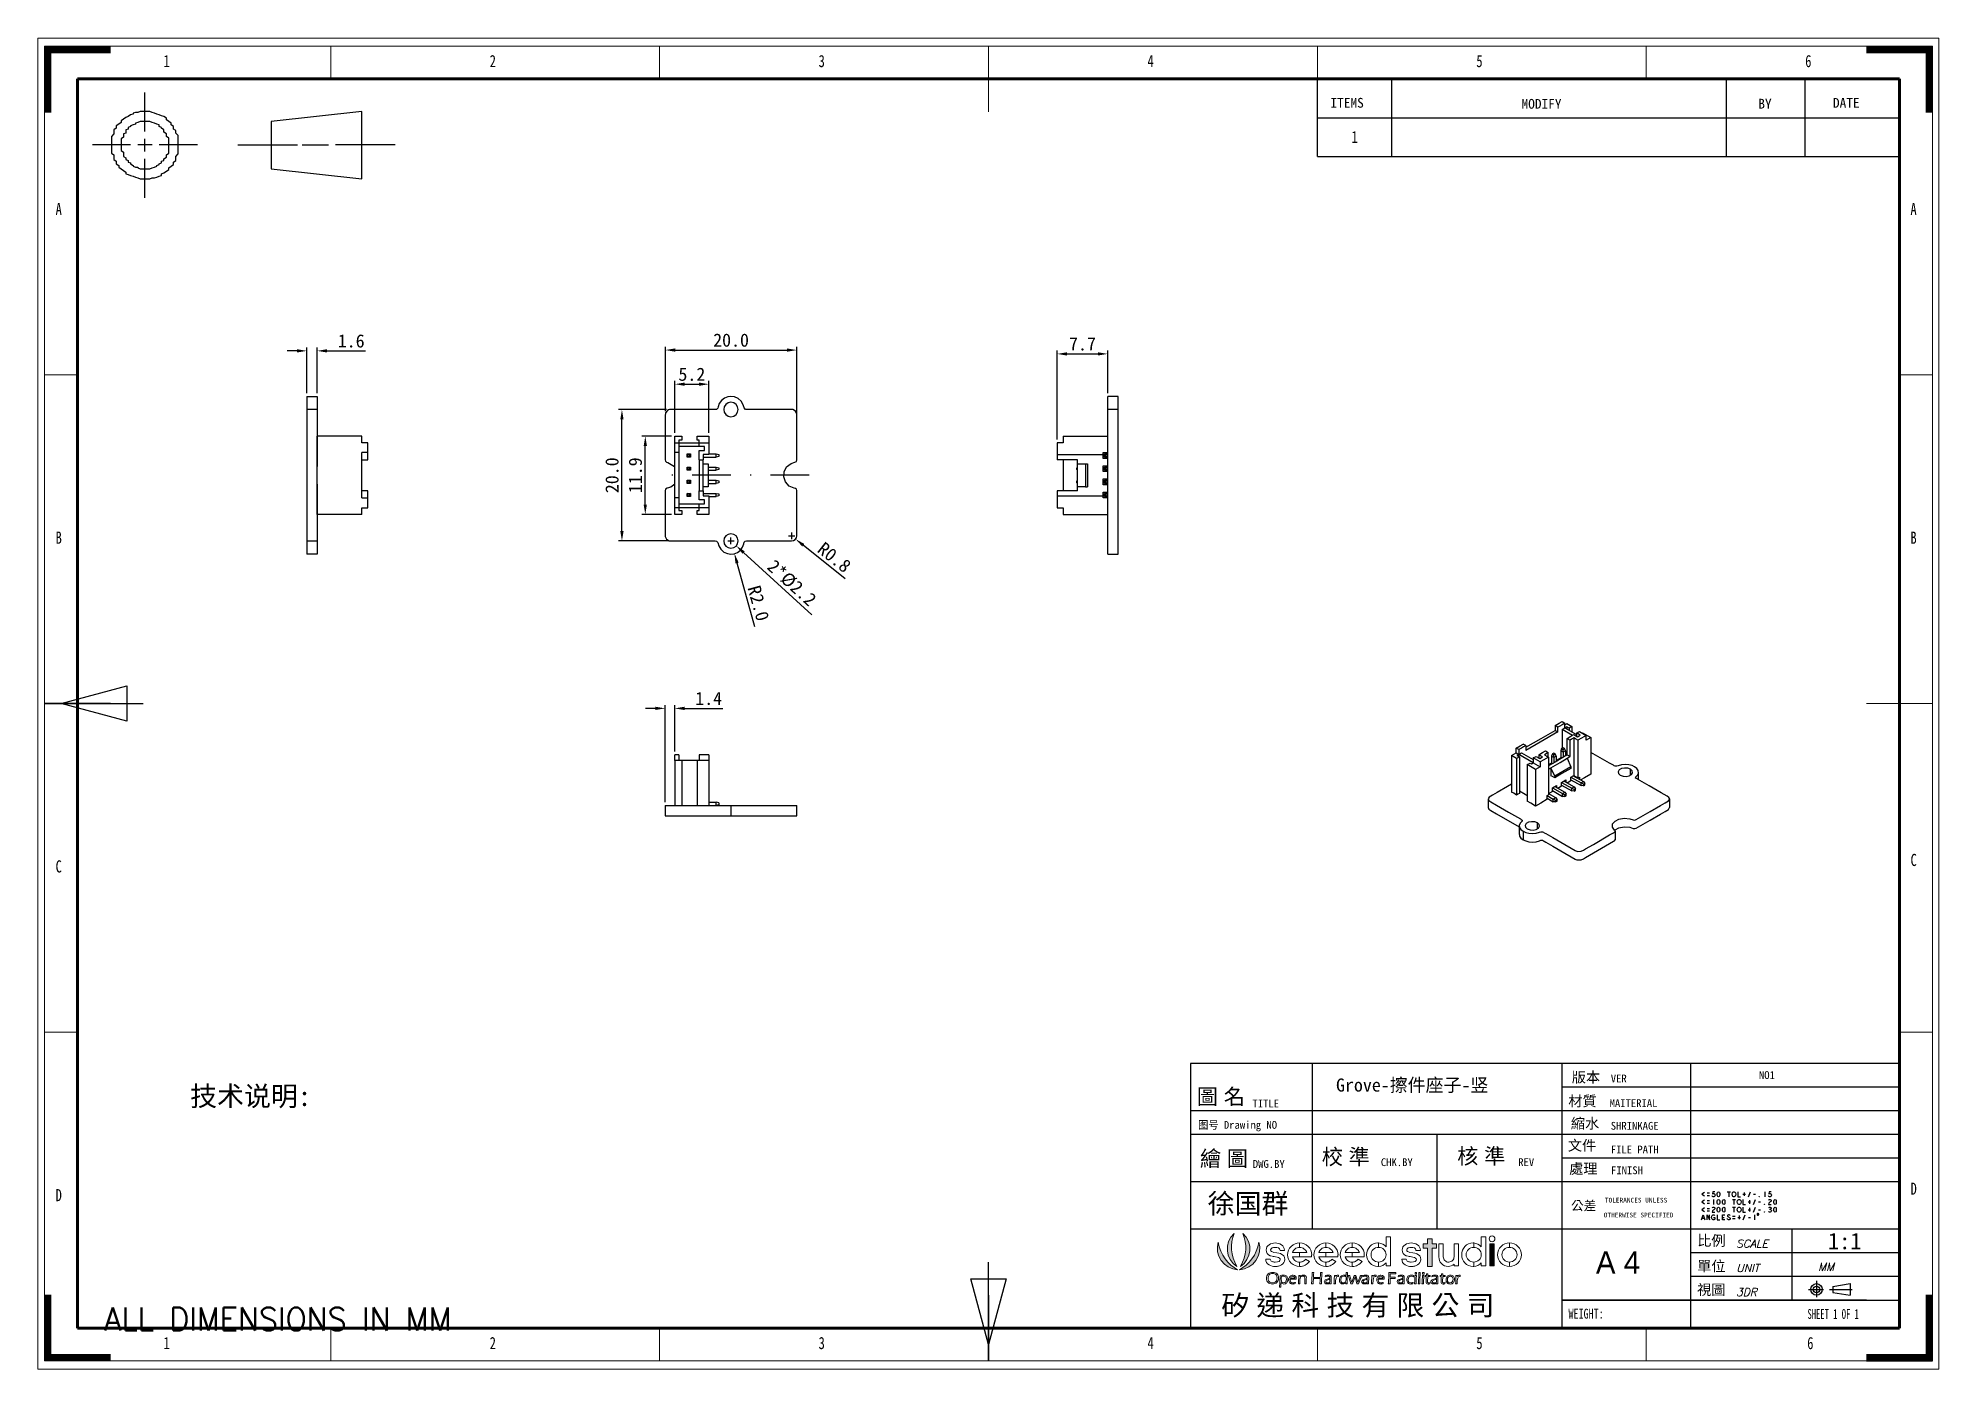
# Paper-space layout '布局2' of a CAD drawing. Header units: millimetres. Extents: x 29 to 262, y 20 to 183.
# The model-space entities are those that its viewports show. They can reach past a viewport. Long polylines and large blocks are cut down to what shows.
import ezdxf
from ezdxf.enums import TextEntityAlignment as Align
from ezdxf.lldxf.tags import DXFTag

# ---------------------------------------------------------------- set-up
doc = ezdxf.new("R2010")
doc.units = ezdxf.units.MM
doc.linetypes.add('DASHDOTX2', pattern=[50.8, 25.4, -12.7, 0, -12.7])
doc.layers.get('0').update_dxf_attribs({"linetype": 'CONTINUOUS'})
doc.layers.get('Defpoints').update_dxf_attribs({"linetype": 'CONTINUOUS'})
for name, color, linetype in [('1', 7, 'CONTINUOUS'), ('Draw', 7, 'CONTINUOUS'), ('EFEXPLORER-ENCLOSURE-DXF_FORMAT', 7, 'CONTINUOUS'), ('frame', 7, 'CONTINUOUS')]:
    doc.layers.add(name, color=color, linetype=linetype)
doc.styles.add('DEFAULT', font='simplex.shx')
doc.styles.add('L', font='PMingLiU.ttf')
doc.styles.add('SLDTEXTSTYLE0', font='TXT', dxfattribs={"width": 0.75})
doc.styles.add('SLDTEXTSTYLE1', font='TXT', dxfattribs={"width": 0.6375})
tags = doc.linetypes.add('DASHED', pattern=[25.72, 12.86, -12.86]).pattern_tags.tags
tags[6:7] = [DXFTag(74, 4), DXFTag(75, 0), DXFTag(340, '0'), DXFTag(46, 0.0), DXFTag(50, 0.0), DXFTag(44, 0.0), DXFTag(45, 0.0)]
tags[4:5] = [DXFTag(74, 4), DXFTag(75, 0), DXFTag(340, '0'), DXFTag(46, 0.0), DXFTag(50, 0.0), DXFTag(44, 0.0), DXFTag(45, 0.0)]
doc.dimstyles.get("Standard").update_dxf_attribs({"dimtxt": 2, "dimasz": 1.5, "dimexe": 0.5, "dimexo": 0.5, "dimgap": 0.5, "dimtad": 1, "dimdec": 1, "dimzin": 0, "dimdsep": 46, "dimtxsty": 'Standard', "dimcen": 0.5, "dimclrd": 1, "dimclre": 3, "dimclrt": 3, "dimadec": 0, "dimazin": 0, "dimtfac": 1, "dimtdec": 1, "dimtofl": 0, "dimtmove": 0, "dimatfit": 3, "dimfxl": 1, "dimtolj": 1, "dimtzin": 0, "dimarcsym": 0})

psp = doc.layouts.new('布局2')

msp = doc.modelspace()

# ---------------------------------------------------------------- texts
at = {"color": 3}
for s, p in [('ITEMS', (309.15, 1667.89)), ('MODIFY', (338.2, 1667.73)), ('BY', (374.2, 1667.75)), ('DATE', (385.55, 1667.88))]:
    msp.add_text(s, height=1.49, dxfattribs=at).set_placement(p)
at = {"color": 0, "style": 'L'}
for s, height, p in [('版本', 1.583, (347.99, 1520.44)), ('繪 圖', 2.364, (292.96, 1508.11)), ('比例', 1.583, (367.07, 1495.6)), ('單位', 1.583, (367.05, 1491.72)), ('視圖', 1.583, (367.05, 1488.12))]:
    msp.add_text(s, height=height, dxfattribs=at).set_placement(p, align=Align.MIDDLE)
at = {"color": 0}
for s, height, p in [('VER', 1.188, (351.77, 1519.63)), ('TITLE', 1.188, (297.29, 1515.83)), ('MAITERIAL', 1.188, (351.59, 1515.88)), ('图号 Drawing NO', 1.1883, (289.05, 1512.57)), ('SHRINKAGE', 1.188, (351.77, 1512.43)), ('FILE PATH', 1.188, (351.77, 1508.83)), ('DWG.BY', 1.188, (297.35, 1506.63)), ('CHK.BY', 1.188, (316.81, 1506.9)), ('REV', 1.188, (337.7, 1506.91)), ('FINISH', 1.188, (351.81, 1505.67)), ('TOLERANCES UNLESS ', 0.713, (350.87, 1501.36)), ('OTHERWISE SPECIFIED ', 0.713, (350.7, 1499.1))]:
    msp.add_text(s, height=height, dxfattribs=at).set_placement(p)
at = {"color": 3}
msp.add_text('NO1', height=1.188, dxfattribs=at).set_placement((375.51, 1520.74), align=Align.MIDDLE)
at = {"color": 0, "style": 'L'}
for s, height, p in [('圖 名', 2.364, (288.84, 1516.28)), ('材質', 1.583, (345.31, 1516)), ('縮水', 1.583, (345.7, 1512.6)), ('校 準', 2.364, (307.83, 1507.14)), ('核 準', 2.364, (328.42, 1507.23)), ('文件', 1.583, (345.25, 1509.24)), ('處理', 1.583, (345.44, 1505.73)), ('公差', 1.417, (345.71, 1500.18)), ('矽 递 科 技 有 限 公 司', 3.0841, (292.57, 1484.19))]:
    msp.add_text(s, height=height, dxfattribs=at).set_placement(p)
at = {"color": 3, "style": 'L'}
msp.add_text('A 4', height=3.42, dxfattribs=at).set_placement((349.51, 1490.52))
at = {"color": 7, "linetype": 'Continuous', "lineweight": 0, "char_height": 1.85, "style": 'SLDTEXTSTYLE0'}
for s, insert, attachment_point in [('1', (131.74, 1675.91), 1), ('2', (181.33, 1675.91), 1), ('3', (231.33, 1675.91), 1), ('4', (281.33, 1675.91), 1), ('5', (331.33, 1675.91), 1), ('6', (381.33, 1675.91), 1), ('A', (115.33, 1653.41), 1), ('A', (397.33, 1653.41), 1), ('B', (115.33, 1603.41), 1), ('B', (397.33, 1603.41), 1), ('C', (115.33, 1553.41), 1), ('C', (397.35, 1554.39), 1), ('D', (115.33, 1503.41), 1), ('D', (397.35, 1504.39), 1), ('1', (131.74, 1480.91), 1), ('2', (181.33, 1480.91), 1), ('3', (231.33, 1480.91), 1), ('4', (281.33, 1480.91), 1), ('5', (331.33, 1480.91), 1), ('6', (382.58, 1480.91), 3)]:
    msp.add_mtext(s, dxfattribs=dict(at, insert=insert, attachment_point=attachment_point))
at = {"color": 3, "linetype": 'Continuous', "lineweight": 0, "insert": (312.36, 1664.36), "char_height": 1.85, "attachment_point": 1, "style": 'SLDTEXTSTYLE0'}
msp.add_mtext('1', dxfattribs=at)
at = {"attachment_point": 1}
for s, insert, char_height, width in [('{\\fKaiTi|b0|i0|c134|p49;Grove-擦件座子-竖}', (310, 1520.23), 2, 32.8567), ('{\\fSimSun|b0|i0|c134|p2;技术说明:}', (135.78, 1519.04), 3, 25.1614), ('{\\fSimSun|b0|i0|c134|p2;徐国群}', (290.49, 1502.71), 3, 25.1614), ('{\\fSimSun|b0|i0|c134|p2;1:1}', (384.79, 1496.74), 2.5, 6.0795)]:
    msp.add_mtext(s, dxfattribs=dict(at, insert=insert, char_height=char_height, width=width))
at = {"color": 0, "char_height": 1.1898, "width": 4.8782, "attachment_point": 1}
for s, insert in [('{\\Fitalic.shx|c134;SCALE}', (370.83, 1495.7)), ('{\\Fitalic.shx|c134;UNIT}', (370.86, 1491.98)), ('{\\Fitalic.shx|c134;3DR}', (370.81, 1488.32))]:
    msp.add_mtext(s, dxfattribs=dict(at, insert=insert))
at = {"color": 3, "insert": (383.29, 1492.16), "char_height": 1.1898, "width": 4.8782, "attachment_point": 1}
msp.add_mtext('{\\Fitalic.shx|c134;MM}', dxfattribs=at)
at = {"color": 18, "linetype": 'Continuous', "lineweight": 5, "insert": (122.74, 1481.87), "char_height": 3.5, "attachment_point": 7, "line_spacing_factor": 0.903614, "style": 'DEFAULT'}
msp.add_mtext('\\W00.967;ALL DIMENSIONS IN MM ', dxfattribs=at)
at = {"color": 0, "linetype": 'Continuous', "lineweight": 0, "attachment_point": 1}
for s, insert, char_height, style in [('WEIGHT: ', (345.34, 1485.2), 1.499, 'SLDTEXTSTYLE0'), ('SHEET 1 OF 1', (381.68, 1485.15), 1.5, 'SLDTEXTSTYLE1')]:
    msp.add_mtext(s, dxfattribs=dict(at, insert=insert, char_height=char_height, style=style))

# ---------------------------------------------------------------- blocks, each defined once
blk = doc.blocks.new('block 4')
at = {"layer": 'Draw', "lineweight": 0}
for points, knots in [([(178.4, 392.9), (178.4, 395.7), (177.1, 397.7), (174.4, 398.7), (174.4, 398.7), (174.5, 398.7), (174.5, 398.7), (174.3, 398.8), (171.9, 399.3), (167.5, 400.1), (165.2, 400.6), (164.1, 401.4), (164.1, 402.6), (164.1, 403.4), (164.7, 404.1), (165.7, 404.6), (166.6, 404.9), (167.6, 405.1), (168.8, 405.1), (170, 405.1), (171.1, 404.9), (172, 404.6), (173, 404.1), (173.6, 403.3), (173.6, 402.1), (173.6, 402.1), (178.1, 402.1), (178.1, 402.1), (178.1, 404.6), (177, 406.6), (175, 407.9), (173.2, 409), (171.1, 409.6), (168.8, 409.6), (166.5, 409.6), (164.5, 409), (162.7, 407.9), (160.6, 406.6), (159.6, 404.8), (159.6, 402.6), (159.6, 399.7), (160.9, 397.7), (163.6, 396.7), (163.8, 396.6), (164.5, 396.5), (165.6, 396.2), (166.8, 396), (168.4, 395.7), (170.6, 395.3), (172.8, 394.8), (173.9, 394), (173.9, 392.9), (173.9, 391.1), (172.2, 390.2), (168.8, 390.2), (168.1, 390.2), (167.5, 390.3), (167, 390.4), (166.4, 390.5), (165.9, 390.6), (165.5, 390.8), (165.5, 390.8), (165.5, 390.8), (165.5, 390.8), (164.3, 391.2), (163.7, 392.1), (163.7, 393.3), (163.7, 393.3), (159.2, 393.3), (159.2, 393.3), (159.2, 390.8), (160.3, 388.8), (162.5, 387.5), (164.4, 386.4), (166.5, 385.8), (168.8, 385.8), (170.1, 385.8), (171.2, 386), (172.2, 386.2), (173.2, 386.5), (174.2, 386.9), (175.1, 387.5), (177.3, 388.8), (178.4, 390.6), (178.4, 392.9)], [0, 0, 0, 0, 1, 1, 1, 2, 2, 2, 3, 3, 3, 4, 4, 4, 5, 5, 5, 6, 6, 6, 7, 7, 7, 8, 8, 8, 9, 9, 9, 10, 10, 10, 11, 11, 11, 12, 12, 12, 13, 13, 13, 14, 14, 14, 15, 15, 15, 16, 16, 16, 17, 17, 17, 18, 18, 18, 19, 19, 19, 20, 20, 20, 21, 21, 21, 22, 22, 22, 23, 23, 23, 24, 24, 24, 25, 25, 25, 26, 26, 26, 27, 27, 27, 28, 28, 28, 28]), ([(193.5, 409.6), (193.5, 409.6), (193.5, 405.1), (193.5, 405.1), (191.7, 405.1), (190.1, 404.6), (188.7, 403.5), (187.5, 402.6), (186.6, 401.4), (186.2, 399.9), (186.2, 399.9), (193.5, 399.9), (193.5, 399.9), (193.5, 399.9), (193.5, 395.5), (193.5, 395.5), (193.5, 395.5), (186.2, 395.5), (186.2, 395.5), (186.6, 394), (187.5, 392.8), (188.7, 391.9), (190.1, 390.8), (191.7, 390.2), (193.5, 390.2), (193.5, 390.2), (193.5, 385.8), (193.5, 385.8), (190.1, 385.8), (187.3, 387), (184.9, 389.3), (182.5, 391.7), (181.3, 394.4), (181.3, 397.7), (181.3, 400.9), (182.5, 403.7), (184.9, 406.1), (187.3, 408.4), (190.1, 409.6), (193.5, 409.6), (193.5, 409.6), (193.5, 409.6), (193.5, 409.6)], [0, 0, 0, 0, 1, 1, 1, 2, 2, 2, 3, 3, 3, 4, 4, 4, 5, 5, 5, 6, 6, 6, 7, 7, 7, 8, 8, 8, 9, 9, 9, 10, 10, 10, 11, 11, 11, 12, 12, 12, 13, 13, 13, 14, 14, 14, 14]), ([(205.7, 397.7), (205.7, 401), (204.5, 403.8), (202.1, 406.1), (199.7, 408.4), (196.8, 409.6), (193.5, 409.6), (193.5, 409.6), (193.5, 409.6), (193.5, 409.6), (193.5, 409.6), (193.5, 405.1), (193.5, 405.1), (193.5, 405.1), (193.5, 405.1), (193.5, 405.1), (195.3, 405.1), (196.9, 404.6), (198.2, 403.5), (199.4, 402.6), (200.3, 401.4), (200.8, 399.9), (200.8, 399.9), (193.5, 399.9), (193.5, 399.9), (193.5, 399.9), (193.5, 395.5), (193.5, 395.5), (193.5, 395.5), (205.5, 395.5), (205.5, 395.5), (205.5, 395.9), (205.6, 396.4), (205.6, 396.7), (205.7, 397.1), (205.7, 397.4), (205.7, 397.7), (205.7, 397.7), (205.7, 397.7), (205.7, 397.7)], [0, 0, 0, 0, 1, 1, 1, 2, 2, 2, 3, 3, 3, 4, 4, 4, 5, 5, 5, 6, 6, 6, 7, 7, 7, 8, 8, 8, 9, 9, 9, 10, 10, 10, 11, 11, 11, 12, 12, 12, 13, 13, 13, 13]), ([(220.2, 409.6), (220.2, 409.6), (220.2, 405.1), (220.2, 405.1), (218.4, 405.1), (216.8, 404.6), (215.4, 403.5), (214.2, 402.6), (213.3, 401.4), (212.9, 399.9), (212.9, 399.9), (220.2, 399.9), (220.2, 399.9), (220.2, 399.9), (220.2, 395.5), (220.2, 395.5), (220.2, 395.5), (212.9, 395.5), (212.9, 395.5), (213.3, 394), (214.2, 392.8), (215.4, 391.9), (216.8, 390.8), (218.4, 390.2), (220.2, 390.2), (220.2, 390.2), (220.2, 385.8), (220.2, 385.8), (216.8, 385.8), (214, 387), (211.6, 389.3), (209.2, 391.7), (208, 394.4), (208, 397.7), (208, 400.9), (209.2, 403.7), (211.6, 406.1), (214, 408.4), (216.8, 409.6), (220.2, 409.6), (220.2, 409.6), (220.2, 409.6), (220.2, 409.6)], [0, 0, 0, 0, 1, 1, 1, 2, 2, 2, 3, 3, 3, 4, 4, 4, 5, 5, 5, 6, 6, 6, 7, 7, 7, 8, 8, 8, 9, 9, 9, 10, 10, 10, 11, 11, 11, 12, 12, 12, 13, 13, 13, 14, 14, 14, 14]), ([(232.4, 397.7), (232.4, 401), (231.1, 403.8), (228.7, 406.1), (226.4, 408.4), (223.5, 409.6), (220.2, 409.6), (220.2, 409.6), (220.2, 409.6), (220.2, 409.6), (220.2, 409.6), (220.2, 405.1), (220.2, 405.1), (220.2, 405.1), (220.2, 405.1), (220.2, 405.1), (222, 405.1), (223.5, 404.6), (224.9, 403.5), (226.1, 402.6), (226.9, 401.4), (227.4, 399.9), (227.4, 399.9), (220.2, 399.9), (220.2, 399.9), (220.2, 399.9), (220.2, 395.5), (220.2, 395.5), (220.2, 395.5), (232.1, 395.5), (232.1, 395.5), (232.2, 395.9), (232.3, 396.4), (232.3, 396.7), (232.3, 397.1), (232.4, 397.4), (232.4, 397.7), (232.4, 397.7), (232.4, 397.7), (232.4, 397.7)], [0, 0, 0, 0, 1, 1, 1, 2, 2, 2, 3, 3, 3, 4, 4, 4, 5, 5, 5, 6, 6, 6, 7, 7, 7, 8, 8, 8, 9, 9, 9, 10, 10, 10, 11, 11, 11, 12, 12, 12, 13, 13, 13, 13]), ([(246.8, 409.6), (246.8, 409.6), (246.8, 405.1), (246.8, 405.1), (245.1, 405.1), (243.5, 404.6), (242.1, 403.5), (240.8, 402.6), (240, 401.4), (239.6, 399.9), (239.6, 399.9), (246.8, 399.9), (246.8, 399.9), (246.8, 399.9), (246.8, 395.5), (246.8, 395.5), (246.8, 395.5), (239.6, 395.5), (239.6, 395.5), (240, 394), (240.8, 392.8), (242.1, 391.9), (243.5, 390.8), (245.1, 390.2), (246.8, 390.2), (246.8, 390.2), (246.8, 385.8), (246.8, 385.8), (243.5, 385.8), (240.6, 387), (238.3, 389.3), (235.8, 391.7), (234.6, 394.4), (234.6, 397.7), (234.6, 400.9), (235.8, 403.7), (238.3, 406.1), (240.6, 408.4), (243.5, 409.6), (246.8, 409.6), (246.8, 409.6), (246.8, 409.6), (246.8, 409.6)], [0, 0, 0, 0, 1, 1, 1, 2, 2, 2, 3, 3, 3, 4, 4, 4, 5, 5, 5, 6, 6, 6, 7, 7, 7, 8, 8, 8, 9, 9, 9, 10, 10, 10, 11, 11, 11, 12, 12, 12, 13, 13, 13, 14, 14, 14, 14]), ([(259, 397.7), (259, 401), (257.8, 403.8), (255.4, 406.1), (253, 408.4), (250.2, 409.6), (246.9, 409.6), (246.8, 409.6), (246.8, 409.6), (246.8, 409.6), (246.8, 409.6), (246.8, 405.1), (246.8, 405.1), (246.8, 405.1), (246.8, 405.1), (246.9, 405.1), (248.6, 405.1), (250.2, 404.6), (251.6, 403.5), (252.8, 402.6), (253.6, 401.4), (254.1, 399.9), (254.1, 399.9), (246.8, 399.9), (246.8, 399.9), (246.8, 399.9), (246.8, 395.5), (246.8, 395.5), (246.8, 395.5), (258.8, 395.5), (258.8, 395.5), (258.9, 395.9), (258.9, 396.4), (259, 396.7), (259, 397.1), (259, 397.4), (259, 397.7), (259, 397.7), (259, 397.7), (259, 397.7)], [0, 0, 0, 0, 1, 1, 1, 2, 2, 2, 3, 3, 3, 4, 4, 4, 5, 5, 5, 6, 6, 6, 7, 7, 7, 8, 8, 8, 9, 9, 9, 10, 10, 10, 11, 11, 11, 12, 12, 12, 13, 13, 13, 13]), ([(273.5, 409.6), (273.5, 409.6), (273.5, 405.1), (273.5, 405.1), (271.3, 405.1), (269.5, 404.4), (268.1, 403), (266.6, 401.5), (265.9, 399.8), (265.9, 397.7), (265.9, 395.6), (266.6, 393.8), (268.1, 392.4), (269.5, 391), (271.3, 390.2), (273.5, 390.2), (273.5, 390.2), (273.5, 385.8), (273.5, 385.8), (273.3, 385.8), (273, 385.8), (272.8, 385.8), (269.5, 385.8), (266.8, 387), (264.6, 389.4), (262.4, 391.7), (261.3, 394.5), (261.3, 397.7), (261.3, 400.9), (262.4, 403.7), (264.6, 406), (266.8, 408.4), (269.5, 409.6), (272.8, 409.6), (273, 409.6), (273.3, 409.6), (273.5, 409.6), (273.5, 409.6), (273.5, 409.6), (273.5, 409.6)], [0, 0, 0, 0, 1, 1, 1, 2, 2, 2, 3, 3, 3, 4, 4, 4, 5, 5, 5, 6, 6, 6, 7, 7, 7, 8, 8, 8, 9, 9, 9, 10, 10, 10, 11, 11, 11, 12, 12, 12, 13, 13, 13, 13]), ([(285.7, 386.5), (285.7, 386.5), (285.7, 416), (285.7, 416), (285.7, 416), (281.1, 416), (281.1, 416), (281.1, 416), (281.1, 405.8), (281.1, 405.8), (279.1, 408.2), (276.5, 409.4), (273.5, 409.6), (273.5, 409.6), (273.5, 405.1), (273.5, 405.1), (273.5, 405.1), (273.5, 405.1), (273.5, 405.1), (275.6, 405.1), (277.4, 404.4), (278.9, 403), (280.4, 401.5), (281.1, 399.7), (281.1, 397.7), (281.1, 395.6), (280.4, 393.9), (278.9, 392.4), (277.4, 391), (275.6, 390.2), (273.5, 390.2), (273.5, 390.2), (273.5, 390.2), (273.5, 390.2), (273.5, 390.2), (273.5, 385.8), (273.5, 385.8), (276.5, 386), (279.1, 387.3), (281.1, 389.6), (281.1, 389.6), (281.1, 386.5), (281.1, 386.5), (281.1, 386.5), (285.7, 386.5), (285.7, 386.5), (285.7, 386.5), (285.7, 386.5), (285.7, 386.5)], [0, 0, 0, 0, 1, 1, 1, 2, 2, 2, 3, 3, 3, 4, 4, 4, 5, 5, 5, 6, 6, 6, 7, 7, 7, 8, 8, 8, 9, 9, 9, 10, 10, 10, 11, 11, 11, 12, 12, 12, 13, 13, 13, 14, 14, 14, 15, 15, 15, 16, 16, 16, 16]), ([(193.5, 385.8), (193.5, 385.8), (193.5, 385.8), (193.5, 385.8), (193.5, 385.8), (193.5, 385.8), (193.5, 385.8), (195.4, 385.8), (197.2, 386.3), (199, 387.2), (200.7, 388), (202.2, 389.3), (203.5, 390.9), (203.5, 390.9), (199.6, 393.3), (199.6, 393.3), (198.8, 392.3), (197.9, 391.5), (196.8, 391), (195.8, 390.5), (194.7, 390.2), (193.5, 390.2), (193.5, 390.2), (193.5, 390.2), (193.5, 390.2), (193.5, 390.2), (193.5, 385.8), (193.5, 385.8), (193.5, 385.8), (193.5, 385.8), (193.5, 385.8)], [0, 0, 0, 0, 1, 1, 1, 2, 2, 2, 3, 3, 3, 4, 4, 4, 5, 5, 5, 6, 6, 6, 7, 7, 7, 8, 8, 8, 9, 9, 9, 10, 10, 10, 10]), ([(220.2, 385.8), (220.2, 385.8), (220.2, 385.8), (220.2, 385.8), (220.2, 385.8), (220.2, 385.8), (220.2, 385.8), (222.1, 385.8), (223.9, 386.3), (225.6, 387.2), (227.4, 388), (228.9, 389.3), (230.2, 390.9), (230.2, 390.9), (226.3, 393.3), (226.3, 393.3), (225.5, 392.3), (224.5, 391.5), (223.5, 391), (222.4, 390.5), (221.3, 390.2), (220.2, 390.2), (220.2, 390.2), (220.2, 390.2), (220.2, 390.2), (220.2, 390.2), (220.2, 385.8), (220.2, 385.8), (220.2, 385.8), (220.2, 385.8), (220.2, 385.8)], [0, 0, 0, 0, 1, 1, 1, 2, 2, 2, 3, 3, 3, 4, 4, 4, 5, 5, 5, 6, 6, 6, 7, 7, 7, 8, 8, 8, 9, 9, 9, 10, 10, 10, 10]), ([(246.8, 385.8), (246.8, 385.8), (246.8, 385.8), (246.8, 385.8), (246.8, 385.8), (246.8, 385.8), (246.9, 385.8), (248.7, 385.8), (250.6, 386.3), (252.3, 387.2), (254.1, 388), (255.6, 389.3), (256.8, 390.9), (256.8, 390.9), (252.9, 393.3), (252.9, 393.3), (252.1, 392.3), (251.2, 391.5), (250.2, 391), (249.1, 390.5), (248, 390.2), (246.9, 390.2), (246.8, 390.2), (246.8, 390.2), (246.8, 390.2), (246.8, 390.2), (246.8, 385.8), (246.8, 385.8), (246.8, 385.8), (246.8, 385.8), (246.8, 385.8)], [0, 0, 0, 0, 1, 1, 1, 2, 2, 2, 3, 3, 3, 4, 4, 4, 5, 5, 5, 6, 6, 6, 7, 7, 7, 8, 8, 8, 9, 9, 9, 10, 10, 10, 10])]:
    blk.add_open_spline(points, degree=3, knots=knots, dxfattribs=at)
blk = doc.blocks.new('block 5')
at = {"layer": 'Draw'}
h = blk.add_hatch(color=252, dxfattribs=at)
h.dxf.hatch_style = 2
h.paths.add_polyline_path([(332.1, 404.4), (332.1, 408.9), (327.7, 408.9), (327.7, 413.9), (323.2, 413.9), (323.2, 408.9), (318.8, 408.9), (318.8, 404.4), (323.2, 404.4), (323.2, 385.9), (327.7, 385.9), (327.7, 404.4)])
h = blk.add_hatch(color=252, dxfattribs=at)
h.dxf.hatch_style = 2
h.paths.add_polyline_path([(390.8, 386.5), (390.8, 408.9), (386.3, 408.9), (386.3, 386.5)])
at = {"layer": 'Draw', "lineweight": 0}
for points in [[(332.1, 404.4), (332.1, 408.9), (327.7, 408.9), (327.7, 413.9), (323.2, 413.9), (323.2, 408.9), (318.8, 408.9), (318.8, 404.4), (323.2, 404.4), (323.2, 385.9), (327.7, 385.9), (327.7, 404.4), (332.1, 404.4)], [(390.8, 386.5), (390.8, 408.9), (386.3, 408.9), (386.3, 386.5), (390.8, 386.5)]]:
    blk.add_lwpolyline(points, dxfattribs=at)
for points, knots in [([(316.3, 392.9), (316.3, 395.7), (314.9, 397.7), (312.3, 398.7), (312.3, 398.7), (312.3, 398.7), (312.3, 398.7), (312.1, 398.8), (309.8, 399.3), (305.3, 400.1), (303.1, 400.6), (302, 401.4), (302, 402.6), (302, 403.4), (302.5, 404.1), (303.6, 404.6), (304.5, 404.9), (305.5, 405.1), (306.7, 405.1), (307.9, 405.1), (308.9, 404.9), (309.8, 404.6), (310.9, 404.1), (311.4, 403.3), (311.4, 402.1), (311.4, 402.1), (315.9, 402.1), (315.9, 402.1), (315.9, 404.6), (314.9, 406.6), (312.8, 407.9), (311, 409), (309, 409.6), (306.7, 409.6), (304.4, 409.6), (302.3, 409), (300.5, 407.9), (298.5, 406.6), (297.4, 404.8), (297.4, 402.6), (297.4, 399.7), (298.8, 397.7), (301.4, 396.7), (301.6, 396.6), (302.3, 396.5), (303.5, 396.2), (304.6, 396), (306.3, 395.7), (308.4, 395.3), (310.6, 394.8), (311.8, 394), (311.8, 392.9), (311.8, 391.1), (310.1, 390.2), (306.7, 390.2), (306, 390.2), (305.4, 390.3), (304.8, 390.4), (304.3, 390.5), (303.8, 390.6), (303.3, 390.8), (303.3, 390.8), (303.4, 390.8), (303.4, 390.8), (302.2, 391.2), (301.6, 392.1), (301.6, 393.3), (301.6, 393.3), (297.1, 393.3), (297.1, 393.3), (297.1, 390.8), (298.2, 388.8), (300.4, 387.5), (302.3, 386.4), (304.4, 385.8), (306.7, 385.8), (307.9, 385.8), (309, 386), (310.1, 386.2), (311.1, 386.5), (312.1, 386.9), (313, 387.5), (315.2, 388.8), (316.3, 390.6), (316.3, 392.9)], [0, 0, 0, 0, 1, 1, 1, 2, 2, 2, 3, 3, 3, 4, 4, 4, 5, 5, 5, 6, 6, 6, 7, 7, 7, 8, 8, 8, 9, 9, 9, 10, 10, 10, 11, 11, 11, 12, 12, 12, 13, 13, 13, 14, 14, 14, 15, 15, 15, 16, 16, 16, 17, 17, 17, 18, 18, 18, 19, 19, 19, 20, 20, 20, 21, 21, 21, 22, 22, 22, 23, 23, 23, 24, 24, 24, 25, 25, 25, 26, 26, 26, 27, 27, 27, 28, 28, 28, 28]), ([(354.6, 386.5), (354.6, 386.5), (354.6, 408.9), (354.6, 408.9), (354.6, 408.9), (350, 408.9), (350, 408.9), (350, 408.9), (350, 395.6), (350, 395.6), (350, 394.1), (349.5, 392.9), (348.5, 391.8), (348, 391.3), (347.4, 390.9), (346.7, 390.7), (346.1, 390.4), (345.4, 390.2), (344.6, 390.2), (343.1, 390.2), (341.8, 390.8), (340.8, 391.8), (339.7, 392.9), (339.1, 394.1), (339.1, 395.6), (339.1, 395.6), (339.1, 408.9), (339.1, 408.9), (339.1, 408.9), (334.6, 408.9), (334.6, 408.9), (334.6, 408.9), (334.6, 395.6), (334.6, 395.6), (334.6, 393), (335.5, 390.7), (337.2, 388.8), (339, 386.8), (341.2, 385.8), (343.9, 385.8), (346.2, 385.8), (348.3, 386.6), (350, 388.3), (350, 388.3), (350, 386.5), (350, 386.5), (350, 386.5), (354.6, 386.5), (354.6, 386.5)], [0, 0, 0, 0, 1, 1, 1, 2, 2, 2, 3, 3, 3, 4, 4, 4, 5, 5, 5, 6, 6, 6, 7, 7, 7, 8, 8, 8, 9, 9, 9, 10, 10, 10, 11, 11, 11, 12, 12, 12, 13, 13, 13, 14, 14, 14, 15, 15, 15, 16, 16, 16, 16]), ([(370, 409.6), (370, 409.6), (370, 405.1), (370, 405.1), (367.8, 405.1), (366, 404.4), (364.6, 403), (363.1, 401.5), (362.3, 399.8), (362.3, 397.7), (362.3, 395.6), (363.1, 393.8), (364.6, 392.4), (366, 391), (367.8, 390.2), (370, 390.2), (370, 390.2), (370, 385.8), (370, 385.8), (369.7, 385.8), (369.5, 385.8), (369.3, 385.8), (366, 385.8), (363.2, 387), (361, 389.4), (358.9, 391.7), (357.8, 394.5), (357.8, 397.7), (357.8, 400.9), (358.9, 403.7), (361, 406), (363.2, 408.4), (366, 409.6), (369.3, 409.6), (369.5, 409.6), (369.7, 409.6), (370, 409.6), (370, 409.6), (370, 409.6), (370, 409.6)], [0, 0, 0, 0, 1, 1, 1, 2, 2, 2, 3, 3, 3, 4, 4, 4, 5, 5, 5, 6, 6, 6, 7, 7, 7, 8, 8, 8, 9, 9, 9, 10, 10, 10, 11, 11, 11, 12, 12, 12, 13, 13, 13, 13]), ([(382.2, 386.5), (382.2, 386.5), (382.2, 416), (382.2, 416), (382.2, 416), (377.6, 416), (377.6, 416), (377.6, 416), (377.6, 405.8), (377.6, 405.8), (375.5, 408.2), (373, 409.4), (370, 409.6), (370, 409.6), (370, 405.1), (370, 405.1), (370, 405.1), (370, 405.1), (370, 405.1), (372.1, 405.1), (373.9, 404.4), (375.4, 403), (376.9, 401.5), (377.6, 399.7), (377.6, 397.7), (377.6, 395.6), (376.9, 393.9), (375.4, 392.4), (373.9, 391), (372.1, 390.2), (370, 390.2), (370, 390.2), (370, 390.2), (370, 390.2), (370, 390.2), (370, 385.8), (370, 385.8), (373, 386), (375.6, 387.3), (377.6, 389.6), (377.6, 389.6), (377.6, 386.5), (377.6, 386.5), (377.6, 386.5), (382.2, 386.5), (382.2, 386.5), (382.2, 386.5), (382.2, 386.5), (382.2, 386.5)], [0, 0, 0, 0, 1, 1, 1, 2, 2, 2, 3, 3, 3, 4, 4, 4, 5, 5, 5, 6, 6, 6, 7, 7, 7, 8, 8, 8, 9, 9, 9, 10, 10, 10, 11, 11, 11, 12, 12, 12, 13, 13, 13, 14, 14, 14, 15, 15, 15, 16, 16, 16, 16]), ([(391.5, 413.8), (391.5, 414.6), (391.3, 415.3), (390.7, 415.9), (390.1, 416.5), (389.4, 416.7), (388.5, 416.7), (387.7, 416.7), (387, 416.5), (386.4, 415.9), (385.8, 415.3), (385.6, 414.6), (385.6, 413.8), (385.6, 413), (385.8, 412.3), (386.4, 411.7), (387, 411.1), (387.7, 410.9), (388.5, 410.9), (389.4, 410.9), (390.1, 411.1), (390.7, 411.7), (391.3, 412.3), (391.5, 413), (391.5, 413.8)], [0, 0, 0, 0, 1, 1, 1, 2, 2, 2, 3, 3, 3, 4, 4, 4, 5, 5, 5, 6, 6, 6, 7, 7, 7, 8, 8, 8, 8]), ([(406.2, 409.6), (406.2, 409.6), (406.2, 405.1), (406.2, 405.1), (404.1, 405.1), (402.3, 404.4), (400.8, 403), (399.3, 401.5), (398.6, 399.8), (398.6, 397.7), (398.6, 395.6), (399.3, 393.8), (400.8, 392.4), (402.3, 391), (404.1, 390.2), (406.2, 390.2), (406.2, 390.2), (406.2, 385.8), (406.2, 385.8), (402.9, 385.8), (400, 387), (397.6, 389.3), (395.2, 391.7), (394, 394.4), (394, 397.7), (394, 400.9), (395.2, 403.7), (397.6, 406.1), (400, 408.4), (402.9, 409.6), (406.2, 409.6), (406.2, 409.6), (406.2, 409.6), (406.2, 409.6)], [0, 0, 0, 0, 1, 1, 1, 2, 2, 2, 3, 3, 3, 4, 4, 4, 5, 5, 5, 6, 6, 6, 7, 7, 7, 8, 8, 8, 9, 9, 9, 10, 10, 10, 11, 11, 11, 11]), ([(418.4, 397.7), (418.4, 401), (417.2, 403.8), (414.8, 406.1), (412.4, 408.4), (409.6, 409.6), (406.2, 409.6), (406.2, 409.6), (406.2, 409.6), (406.2, 409.6), (406.2, 409.6), (406.2, 405.1), (406.2, 405.1), (406.2, 405.1), (406.2, 405.1), (406.2, 405.1), (408.3, 405.1), (410.1, 404.4), (411.6, 403), (413.1, 401.5), (413.9, 399.7), (413.9, 397.7), (413.9, 395.6), (413.1, 393.9), (411.6, 392.4), (410.1, 391), (408.3, 390.2), (406.2, 390.2), (406.2, 390.2), (406.2, 390.2), (406.2, 390.2), (406.2, 390.2), (406.2, 385.8), (406.2, 385.8), (406.2, 385.8), (406.2, 385.8), (406.2, 385.8), (409.6, 385.8), (412.4, 387), (414.8, 389.3), (417.2, 391.6), (418.4, 394.4), (418.4, 397.7), (418.4, 397.7), (418.4, 397.7), (418.4, 397.7)], [0, 0, 0, 0, 1, 1, 1, 2, 2, 2, 3, 3, 3, 4, 4, 4, 5, 5, 5, 6, 6, 6, 7, 7, 7, 8, 8, 8, 9, 9, 9, 10, 10, 10, 11, 11, 11, 12, 12, 12, 13, 13, 13, 14, 14, 14, 15, 15, 15, 15])]:
    blk.add_open_spline(points, degree=3, knots=knots, dxfattribs=at)
blk = doc.blocks.new('block 3')
at = {"layer": 'Draw'}
for name in ['block 4', 'block 5']:
    blk.add_blockref(name, (0, 0), dxfattribs=at)
blk = doc.blocks.new('block 6')
at = {"layer": 'Draw', "lineweight": 0}
for points in [[(310.5, 378.1), (310.5, 378.1), (310.5, 379.6), (312, 379.6), (312, 378.1), (310.5, 378.1)], [(318.1, 378.1), (318.1, 378.1), (318.1, 379.6), (319.6, 379.6), (319.6, 378.1), (318.1, 378.1)]]:
    blk.add_lwpolyline(points, dxfattribs=at)
for points, knots in [([(165.8, 368), (164, 368), (162.5, 368.5), (161.5, 369.5), (160.5, 370.5), (159.9, 371.9), (159.9, 373.7), (159.9, 375.6), (160.5, 377.1), (161.6, 378.2), (162.7, 379.3), (164.3, 379.8), (166.3, 379.8), (168.1, 379.8), (169.6, 379.3), (170.6, 378.3), (171.7, 377.3), (172.2, 375.9), (172.2, 374.1), (172.2, 372.2), (171.6, 370.7), (170.5, 369.6), (169.4, 368.6), (167.8, 368), (165.8, 368), (165.8, 368), (165.8, 368), (165.8, 368)], [0, 0, 0, 0, 1, 1, 1, 2, 2, 2, 3, 3, 3, 4, 4, 4, 5, 5, 5, 6, 6, 6, 7, 7, 7, 8, 8, 8, 9, 9, 9, 9]), ([(161.5, 373.7), (161.5, 373.7), (161.5, 373.7), (161.5, 373.7), (161.5, 372.2), (161.9, 371.1), (162.7, 370.4), (163.5, 369.6), (164.6, 369.2), (166.1, 369.2), (167.5, 369.2), (168.7, 369.7), (169.4, 370.5), (170.2, 371.4), (170.6, 372.6), (170.6, 374.2), (170.6, 375.6), (170.2, 376.7), (169.4, 377.5), (168.7, 378.2), (167.5, 378.6), (166.1, 378.6), (164.6, 378.6), (163.4, 378.2), (162.7, 377.3), (161.9, 376.5), (161.5, 375.3), (161.5, 373.7)], [0, 0, 0, 0, 1, 1, 1, 2, 2, 2, 3, 3, 3, 4, 4, 4, 5, 5, 5, 6, 6, 6, 7, 7, 7, 8, 8, 8, 9, 9, 9, 9]), ([(173, 364.7), (173.2, 365.8), (173.3, 367.3), (173.4, 369.2), (173.5, 371.1), (173.6, 373.5), (173.7, 376.4), (174.3, 376.6), (174.9, 376.8), (175.5, 376.9), (176.1, 377), (176.6, 377), (177.2, 377), (178.6, 377), (179.7, 376.7), (180.4, 375.9), (181.1, 375.2), (181.5, 374.2), (181.5, 372.8), (181.5, 371.3), (181.1, 370.2), (180.4, 369.3), (179.7, 368.5), (178.7, 368), (177.5, 368), (176.9, 368), (176.4, 368.1), (176, 368.4), (175.5, 368.6), (175.1, 369), (174.7, 369.6), (174.7, 369.6), (174.6, 367.1), (174.6, 367.1), (174.6, 367.1), (174.6, 366.9), (174.6, 366.7), (174.6, 366), (174.6, 365.3), (174.6, 364.7), (174.6, 364.7), (173, 364.7), (173, 364.7), (173, 364.7), (173, 364.7), (173, 364.7)], [0, 0, 0, 0, 1, 1, 1, 2, 2, 2, 3, 3, 3, 4, 4, 4, 5, 5, 5, 6, 6, 6, 7, 7, 7, 8, 8, 8, 9, 9, 9, 10, 10, 10, 11, 11, 11, 12, 12, 12, 13, 13, 13, 14, 14, 14, 15, 15, 15, 15]), ([(175.1, 375.6), (175.1, 375.6), (175.1, 375.6), (175.1, 375.6), (175, 375.2), (175, 374.7), (174.9, 374.2), (174.9, 373.7), (174.9, 373.1), (174.9, 372.5), (174.9, 371.4), (175.1, 370.5), (175.5, 370), (175.9, 369.5), (176.5, 369.2), (177.4, 369.2), (178.3, 369.2), (178.9, 369.5), (179.4, 370.1), (179.9, 370.7), (180.1, 371.6), (180.1, 372.8), (180.1, 373.8), (179.9, 374.6), (179.4, 375.2), (178.9, 375.7), (178.1, 375.9), (177.2, 375.9), (176.8, 375.9), (176.4, 375.9), (176.1, 375.8), (175.7, 375.8), (175.4, 375.7), (175.1, 375.6)], [0, 0, 0, 0, 1, 1, 1, 2, 2, 2, 3, 3, 3, 4, 4, 4, 5, 5, 5, 6, 6, 6, 7, 7, 7, 8, 8, 8, 9, 9, 9, 10, 10, 10, 11, 11, 11, 11]), ([(184, 372.8), (184, 372.8), (184, 372.7), (184, 372.6), (184, 372.4), (184, 372.2), (184, 372.1), (184, 371.1), (184.2, 370.4), (184.7, 369.9), (185.1, 369.4), (185.8, 369.1), (186.7, 369.1), (187, 369.1), (187.4, 369.2), (187.7, 369.2), (188.1, 369.3), (188.5, 369.5), (189.2, 369.7), (189.2, 369.7), (189, 368.4), (189, 368.4), (188.5, 368.3), (188, 368.2), (187.6, 368.1), (187.2, 368.1), (186.9, 368), (186.6, 368), (185.4, 368), (184.4, 368.4), (183.7, 369.2), (183, 369.9), (182.6, 370.9), (182.6, 372.3), (182.6, 373.7), (183, 374.9), (183.8, 375.7), (184.5, 376.6), (185.5, 377), (186.8, 377), (187.9, 377), (188.7, 376.7), (189.3, 376.1), (189.8, 375.5), (190.1, 374.7), (190.1, 373.6), (190.1, 373.5), (190.1, 373.4), (190.1, 373.2), (190.1, 373), (190.1, 372.9), (190.1, 372.8), (190.1, 372.8), (184, 372.8), (184, 372.8), (184, 372.8), (184, 372.8), (184, 372.8)], [0, 0, 0, 0, 1, 1, 1, 2, 2, 2, 3, 3, 3, 4, 4, 4, 5, 5, 5, 6, 6, 6, 7, 7, 7, 8, 8, 8, 9, 9, 9, 10, 10, 10, 11, 11, 11, 12, 12, 12, 13, 13, 13, 14, 14, 14, 15, 15, 15, 16, 16, 16, 17, 17, 17, 18, 18, 18, 19, 19, 19, 19]), ([(184.2, 373.9), (184.2, 373.9), (184.2, 373.9), (184.2, 373.9), (184.2, 373.9), (188.7, 373.9), (188.7, 373.9), (188.7, 374.6), (188.5, 375), (188.1, 375.4), (187.8, 375.7), (187.3, 375.8), (186.6, 375.8), (186, 375.8), (185.5, 375.7), (185, 375.3), (184.6, 375), (184.3, 374.5), (184.2, 373.9)], [0, 0, 0, 0, 1, 1, 1, 2, 2, 2, 3, 3, 3, 4, 4, 4, 5, 5, 5, 6, 6, 6, 6]), ([(198.6, 368.3), (198.7, 369.3), (198.8, 370.3), (198.8, 371.2), (198.9, 372.1), (198.9, 373), (198.9, 373.6), (198.9, 374.5), (198.7, 375.1), (198.5, 375.4), (198.2, 375.8), (197.7, 375.9), (196.9, 375.9), (195.7, 375.9), (194.9, 375.5), (194.4, 374.5), (193.9, 373.6), (193.7, 371.8), (193.7, 368.9), (193.7, 368.9), (193.7, 368.3), (193.7, 368.3), (193.7, 368.3), (192.2, 368.3), (192.2, 368.3), (192.3, 369.6), (192.4, 371), (192.5, 372.4), (192.6, 373.8), (192.6, 375.3), (192.6, 376.8), (192.6, 376.8), (193.9, 376.8), (193.9, 376.8), (193.9, 376.8), (193.9, 375.4), (193.9, 375.4), (194.3, 376), (194.8, 376.4), (195.3, 376.6), (195.9, 376.9), (196.5, 377), (197.2, 377), (198.3, 377), (199, 376.8), (199.5, 376.4), (200, 375.9), (200.3, 375.2), (200.3, 374.3), (200.3, 374.2), (200.2, 373.5), (200.2, 372.4), (200.2, 371.2), (200.1, 370.2), (200.1, 369.2), (200.1, 369.2), (200.1, 368.3), (200.1, 368.3), (200.1, 368.3), (198.6, 368.3), (198.6, 368.3)], [0, 0, 0, 0, 1, 1, 1, 2, 2, 2, 3, 3, 3, 4, 4, 4, 5, 5, 5, 6, 6, 6, 7, 7, 7, 8, 8, 8, 9, 9, 9, 10, 10, 10, 11, 11, 11, 12, 12, 12, 13, 13, 13, 14, 14, 14, 15, 15, 15, 16, 16, 16, 17, 17, 17, 18, 18, 18, 19, 19, 19, 20, 20, 20, 20]), ([(207.3, 368.3), (207.3, 368.3), (205.6, 368.3), (205.6, 368.3), (205.7, 369.7), (205.9, 371.3), (205.9, 373.3), (206, 375.2), (206.1, 377.3), (206.1, 379.6), (206.1, 379.6), (207.9, 379.6), (207.9, 379.6), (207.8, 379.2), (207.8, 378.8), (207.7, 378.5), (207.7, 378.1), (207.7, 377.7), (207.7, 377.2), (207.7, 377.2), (207.5, 374.7), (207.5, 374.7), (208, 374.7), (208.4, 374.7), (208.9, 374.7), (209.4, 374.7), (210.1, 374.7), (210.9, 374.7), (211.6, 374.7), (212.2, 374.7), (212.7, 374.7), (213.3, 374.7), (213.8, 374.7), (214.4, 374.7), (214.4, 374.7), (214.5, 376.7), (214.5, 376.7), (214.5, 377), (214.5, 377.3), (214.5, 377.5), (214.6, 377.8), (214.6, 378.2), (214.6, 378.6), (214.6, 378.6), (214.6, 379.6), (214.6, 379.6), (214.6, 379.6), (216.2, 379.6), (216.2, 379.6), (216.1, 377.6), (215.9, 375.8), (215.8, 374), (215.7, 372.2), (215.7, 370.6), (215.7, 369), (215.7, 369), (215.7, 368.3), (215.7, 368.3), (215.7, 368.3), (214, 368.3), (214, 368.3), (214, 368.8), (214.1, 369.2), (214.1, 369.6), (214.1, 370), (214.2, 370.4), (214.2, 370.6), (214.2, 370.6), (214.3, 373.5), (214.3, 373.5), (213.6, 373.5), (213, 373.5), (212.4, 373.5), (211.8, 373.5), (211.3, 373.5), (210.9, 373.5), (210.5, 373.5), (210, 373.5), (209.4, 373.5), (208.8, 373.5), (208.2, 373.5), (207.5, 373.5), (207.5, 373.5), (207.4, 371.9), (207.4, 371.9), (207.3, 371.4), (207.3, 370.8), (207.3, 370.2), (207.3, 369.6), (207.3, 368.9), (207.3, 368.3)], [0, 0, 0, 0, 1, 1, 1, 2, 2, 2, 3, 3, 3, 4, 4, 4, 5, 5, 5, 6, 6, 6, 7, 7, 7, 8, 8, 8, 9, 9, 9, 10, 10, 10, 11, 11, 11, 12, 12, 12, 13, 13, 13, 14, 14, 14, 15, 15, 15, 16, 16, 16, 17, 17, 17, 18, 18, 18, 19, 19, 19, 20, 20, 20, 21, 21, 21, 22, 22, 22, 23, 23, 23, 24, 24, 24, 25, 25, 25, 26, 26, 26, 27, 27, 27, 28, 28, 28, 29, 29, 29, 30, 30, 30, 30]), ([(223.1, 368.3), (222.6, 368.2), (222.2, 368.1), (221.9, 368.1), (221.6, 368.1), (221.4, 368.1), (221.2, 368.1), (220.3, 368.1), (219.7, 368.3), (219.2, 368.7), (218.7, 369.1), (218.4, 369.6), (218.4, 370.3), (218.4, 370.8), (218.6, 371.3), (218.9, 371.7), (219.2, 372.1), (219.7, 372.4), (220.4, 372.6), (220.4, 372.6), (222.3, 373.3), (222.3, 373.3), (223.1, 373.6), (223.5, 373.8), (223.8, 374), (224, 374.3), (224.2, 374.5), (224.2, 374.8), (224.2, 375.2), (224, 375.5), (223.7, 375.7), (223.4, 375.9), (223, 376), (222.4, 376), (221.9, 376), (221.5, 375.9), (221, 375.8), (220.5, 375.7), (220, 375.5), (219.5, 375.3), (219.5, 375.3), (219.7, 376.5), (219.7, 376.5), (220.1, 376.7), (220.6, 376.8), (221.1, 376.9), (221.6, 377), (222.1, 377), (222.6, 377), (223.7, 377), (224.4, 376.8), (224.9, 376.5), (225.3, 376.1), (225.5, 375.6), (225.5, 374.7), (225.5, 374.6), (225.5, 374.4), (225.5, 374.3), (225.5, 374.2), (225.5, 374.1), (225.5, 374.1), (225.5, 374.1), (225.4, 369.7), (225.4, 369.7), (225.4, 369.7), (225.4, 368.3), (225.4, 368.3), (225.4, 368.3), (223.8, 368.3), (223.8, 368.3), (223.9, 368.7), (223.9, 369.3), (224, 370.1), (224, 370.2), (224, 370.3), (224, 370.4), (224, 370.4), (224.1, 373.1), (224.1, 373.1), (224, 373), (223.9, 372.9), (223.7, 372.8), (223.6, 372.7), (223.4, 372.6), (223.1, 372.5), (223.1, 372.5), (221.3, 371.8), (221.3, 371.8), (220.8, 371.6), (220.4, 371.4), (220.2, 371.2), (220, 371), (219.9, 370.7), (219.9, 370.3), (219.9, 369.9), (220, 369.6), (220.3, 369.4), (220.6, 369.2), (221, 369.1), (221.5, 369.1), (221.7, 369.1), (221.9, 369.2), (222.3, 369.2), (222.6, 369.3), (222.9, 369.3), (223.3, 369.4), (223.3, 369.4), (223.1, 368.3), (223.1, 368.3)], [0, 0, 0, 0, 1, 1, 1, 2, 2, 2, 3, 3, 3, 4, 4, 4, 5, 5, 5, 6, 6, 6, 7, 7, 7, 8, 8, 8, 9, 9, 9, 10, 10, 10, 11, 11, 11, 12, 12, 12, 13, 13, 13, 14, 14, 14, 15, 15, 15, 16, 16, 16, 17, 17, 17, 18, 18, 18, 19, 19, 19, 20, 20, 20, 21, 21, 21, 22, 22, 22, 23, 23, 23, 24, 24, 24, 25, 25, 25, 26, 26, 26, 27, 27, 27, 28, 28, 28, 29, 29, 29, 30, 30, 30, 31, 31, 31, 32, 32, 32, 33, 33, 33, 34, 34, 34, 35, 35, 35, 36, 36, 36, 36]), ([(228.3, 368.3), (228.4, 369.6), (228.5, 370.9), (228.6, 372.2), (228.6, 373.5), (228.7, 374.8), (228.7, 376.2), (228.7, 376.2), (228.7, 376.8), (228.7, 376.8), (228.7, 376.8), (230.1, 376.8), (230.1, 376.8), (230.1, 376.8), (230.1, 375.6), (230.1, 375.6), (230.3, 376.1), (230.6, 376.4), (231, 376.7), (231.3, 376.9), (231.7, 377), (232.2, 377), (232.4, 377), (232.6, 377), (232.7, 377), (232.8, 376.9), (232.9, 376.9), (232.9, 376.9), (232.9, 376.9), (233, 375.7), (233, 375.7), (232.8, 375.7), (232.7, 375.7), (232.5, 375.7), (232.4, 375.7), (232.3, 375.7), (232.3, 375.7), (230.7, 375.7), (229.8, 373.3), (229.8, 368.5), (229.8, 368.4), (229.8, 368.3), (229.8, 368.3), (229.8, 368.3), (228.3, 368.3), (228.3, 368.3)], [0, 0, 0, 0, 1, 1, 1, 2, 2, 2, 3, 3, 3, 4, 4, 4, 5, 5, 5, 6, 6, 6, 7, 7, 7, 8, 8, 8, 9, 9, 9, 10, 10, 10, 11, 11, 11, 12, 12, 12, 13, 13, 13, 14, 14, 14, 15, 15, 15, 15]), ([(240.3, 368.3), (240.3, 368.3), (240.3, 369.5), (240.3, 369.5), (239.9, 369), (239.5, 368.7), (239, 368.4), (238.5, 368.2), (238, 368.1), (237.5, 368.1), (236.3, 368.1), (235.4, 368.4), (234.8, 369.1), (234.1, 369.7), (233.8, 370.7), (233.8, 371.9), (233.8, 373.5), (234.2, 374.7), (235.1, 375.6), (236, 376.5), (237.3, 377), (238.8, 377), (239.1, 377), (239.4, 377), (239.7, 376.9), (240, 376.9), (240.4, 376.8), (240.7, 376.7), (240.7, 376.7), (240.7, 377.5), (240.7, 377.5), (240.7, 377.8), (240.7, 378.1), (240.7, 378.4), (240.7, 378.5), (240.7, 378.5), (240.7, 378.5), (240.7, 378.5), (240.7, 379.6), (240.7, 379.6), (240.7, 379.6), (242.1, 379.6), (242.1, 379.6), (242, 378), (241.9, 376.3), (241.8, 374.4), (241.7, 372.4), (241.6, 370.4), (241.6, 368.3), (241.6, 368.3), (240.3, 368.3), (240.3, 368.3), (240.3, 368.3), (240.3, 368.3), (240.3, 368.3)], [0, 0, 0, 0, 1, 1, 1, 2, 2, 2, 3, 3, 3, 4, 4, 4, 5, 5, 5, 6, 6, 6, 7, 7, 7, 8, 8, 8, 9, 9, 9, 10, 10, 10, 11, 11, 11, 12, 12, 12, 13, 13, 13, 14, 14, 14, 15, 15, 15, 16, 16, 16, 17, 17, 17, 18, 18, 18, 18]), ([(240.6, 375.6), (240.6, 375.6), (240.6, 375.6), (240.6, 375.6), (240.3, 375.7), (240, 375.8), (239.7, 375.8), (239.4, 375.9), (239.1, 375.9), (238.8, 375.9), (237.6, 375.9), (236.8, 375.6), (236.1, 374.9), (235.5, 374.2), (235.2, 373.3), (235.2, 372), (235.2, 371.1), (235.4, 370.4), (235.8, 369.9), (236.3, 369.4), (236.8, 369.1), (237.6, 369.1), (238.5, 369.1), (239.2, 369.4), (239.7, 370), (240.2, 370.6), (240.4, 371.5), (240.5, 372.6), (240.5, 372.6), (240.6, 375.6), (240.6, 375.6)], [0, 0, 0, 0, 1, 1, 1, 2, 2, 2, 3, 3, 3, 4, 4, 4, 5, 5, 5, 6, 6, 6, 7, 7, 7, 8, 8, 8, 9, 9, 9, 10, 10, 10, 10]), ([(253.2, 368.3), (253.2, 368.3), (251.4, 368.3), (251.4, 368.3), (251.4, 368.3), (249.7, 375.5), (249.7, 375.5), (249.7, 375.5), (247.2, 368.3), (247.2, 368.3), (247.2, 368.3), (245.4, 368.3), (245.4, 368.3), (245.4, 368.3), (243.6, 374.1), (243.6, 374.1), (243.5, 374.4), (243.4, 374.8), (243.3, 375.2), (243.2, 375.5), (243, 376.1), (242.8, 376.8), (242.8, 376.8), (244.3, 376.8), (244.3, 376.8), (244.4, 376.4), (244.4, 376.1), (244.5, 375.8), (244.6, 375.6), (244.7, 375.3), (244.7, 375.1), (244.7, 375.1), (246.4, 369.5), (246.4, 369.5), (246.4, 369.5), (248.9, 376.8), (248.9, 376.8), (248.9, 376.8), (250.6, 376.8), (250.6, 376.8), (250.6, 376.8), (252.4, 369.5), (252.4, 369.5), (252.4, 369.5), (254.6, 375), (254.6, 375), (254.7, 375.2), (254.8, 375.5), (254.9, 375.8), (255, 376), (255.2, 376.4), (255.3, 376.8), (255.3, 376.8), (256.8, 376.8), (256.8, 376.8), (256.3, 375.6), (256, 374.8), (255.7, 374.3), (255.5, 373.8), (255.4, 373.5), (255.3, 373.3), (255.3, 373.3), (253.2, 368.3), (253.2, 368.3)], [0, 0, 0, 0, 1, 1, 1, 2, 2, 2, 3, 3, 3, 4, 4, 4, 5, 5, 5, 6, 6, 6, 7, 7, 7, 8, 8, 8, 9, 9, 9, 10, 10, 10, 11, 11, 11, 12, 12, 12, 13, 13, 13, 14, 14, 14, 15, 15, 15, 16, 16, 16, 17, 17, 17, 18, 18, 18, 19, 19, 19, 20, 20, 20, 21, 21, 21, 21]), ([(261, 368.3), (260.5, 368.2), (260.1, 368.1), (259.8, 368.1), (259.6, 368.1), (259.3, 368.1), (259.1, 368.1), (258.3, 368.1), (257.6, 368.3), (257.1, 368.7), (256.6, 369.1), (256.3, 369.6), (256.3, 370.3), (256.3, 370.8), (256.5, 371.3), (256.8, 371.7), (257.1, 372.1), (257.6, 372.4), (258.3, 372.6), (258.3, 372.6), (260.3, 373.3), (260.3, 373.3), (261, 373.6), (261.5, 373.8), (261.7, 374), (262, 374.3), (262.1, 374.5), (262.1, 374.8), (262.1, 375.2), (262, 375.5), (261.7, 375.7), (261.4, 375.9), (260.9, 376), (260.3, 376), (259.9, 376), (259.4, 375.9), (258.9, 375.8), (258.4, 375.7), (257.9, 375.5), (257.4, 375.3), (257.4, 375.3), (257.6, 376.5), (257.6, 376.5), (258.1, 376.7), (258.6, 376.8), (259, 376.9), (259.5, 377), (260, 377), (260.6, 377), (261.6, 377), (262.4, 376.8), (262.8, 376.5), (263.3, 376.1), (263.5, 375.6), (263.5, 374.7), (263.5, 374.6), (263.5, 374.4), (263.5, 374.3), (263.5, 374.2), (263.5, 374.1), (263.5, 374.1), (263.5, 374.1), (263.3, 369.7), (263.3, 369.7), (263.3, 369.7), (263.3, 368.3), (263.3, 368.3), (263.3, 368.3), (261.7, 368.3), (261.7, 368.3), (261.8, 368.7), (261.9, 369.3), (261.9, 370.1), (261.9, 370.2), (261.9, 370.3), (261.9, 370.4), (261.9, 370.4), (262.1, 373.1), (262.1, 373.1), (261.9, 373), (261.8, 372.9), (261.7, 372.8), (261.5, 372.7), (261.3, 372.6), (261.1, 372.5), (261.1, 372.5), (259.2, 371.8), (259.2, 371.8), (258.7, 371.6), (258.3, 371.4), (258.1, 371.2), (257.9, 371), (257.8, 370.7), (257.8, 370.3), (257.8, 369.9), (258, 369.6), (258.2, 369.4), (258.5, 369.2), (258.9, 369.1), (259.4, 369.1), (259.6, 369.1), (259.9, 369.2), (260.2, 369.2), (260.5, 369.3), (260.8, 369.3), (261.2, 369.4), (261.2, 369.4), (261, 368.3), (261, 368.3)], [0, 0, 0, 0, 1, 1, 1, 2, 2, 2, 3, 3, 3, 4, 4, 4, 5, 5, 5, 6, 6, 6, 7, 7, 7, 8, 8, 8, 9, 9, 9, 10, 10, 10, 11, 11, 11, 12, 12, 12, 13, 13, 13, 14, 14, 14, 15, 15, 15, 16, 16, 16, 17, 17, 17, 18, 18, 18, 19, 19, 19, 20, 20, 20, 21, 21, 21, 22, 22, 22, 23, 23, 23, 24, 24, 24, 25, 25, 25, 26, 26, 26, 27, 27, 27, 28, 28, 28, 29, 29, 29, 30, 30, 30, 31, 31, 31, 32, 32, 32, 33, 33, 33, 34, 34, 34, 35, 35, 35, 36, 36, 36, 36]), ([(266.3, 368.3), (266.4, 369.6), (266.5, 370.9), (266.5, 372.2), (266.6, 373.5), (266.6, 374.8), (266.6, 376.2), (266.6, 376.2), (266.6, 376.8), (266.6, 376.8), (266.6, 376.8), (268, 376.8), (268, 376.8), (268, 376.8), (268, 375.6), (268, 375.6), (268.2, 376.1), (268.5, 376.4), (268.9, 376.7), (269.2, 376.9), (269.7, 377), (270.2, 377), (270.4, 377), (270.5, 377), (270.6, 377), (270.7, 376.9), (270.8, 376.9), (270.9, 376.9), (270.9, 376.9), (271, 375.7), (271, 375.7), (270.8, 375.7), (270.6, 375.7), (270.5, 375.7), (270.3, 375.7), (270.2, 375.7), (270.2, 375.7), (268.6, 375.7), (267.8, 373.3), (267.7, 368.5), (267.7, 368.4), (267.7, 368.3), (267.7, 368.3), (267.7, 368.3), (266.3, 368.3), (266.3, 368.3)], [0, 0, 0, 0, 1, 1, 1, 2, 2, 2, 3, 3, 3, 4, 4, 4, 5, 5, 5, 6, 6, 6, 7, 7, 7, 8, 8, 8, 9, 9, 9, 10, 10, 10, 11, 11, 11, 12, 12, 12, 13, 13, 13, 14, 14, 14, 15, 15, 15, 15]), ([(273.2, 372.8), (273.2, 372.8), (273.2, 372.7), (273.2, 372.6), (273.2, 372.4), (273.1, 372.2), (273.1, 372.1), (273.1, 371.1), (273.4, 370.4), (273.8, 369.9), (274.3, 369.4), (274.9, 369.1), (275.8, 369.1), (276.2, 369.1), (276.5, 369.2), (276.9, 369.2), (277.2, 369.3), (277.7, 369.5), (278.3, 369.7), (278.3, 369.7), (278.1, 368.4), (278.1, 368.4), (277.6, 368.3), (277.1, 368.2), (276.8, 368.1), (276.4, 368.1), (276.1, 368), (275.8, 368), (274.5, 368), (273.5, 368.4), (272.8, 369.2), (272.1, 369.9), (271.8, 370.9), (271.8, 372.3), (271.8, 373.7), (272.1, 374.9), (272.9, 375.7), (273.7, 376.6), (274.7, 377), (275.9, 377), (277, 377), (277.8, 376.7), (278.4, 376.1), (279, 375.5), (279.3, 374.7), (279.3, 373.6), (279.3, 373.5), (279.3, 373.4), (279.2, 373.2), (279.2, 373), (279.2, 372.9), (279.2, 372.8), (279.2, 372.8), (273.2, 372.8), (273.2, 372.8), (273.2, 372.8), (273.2, 372.8), (273.2, 372.8)], [0, 0, 0, 0, 1, 1, 1, 2, 2, 2, 3, 3, 3, 4, 4, 4, 5, 5, 5, 6, 6, 6, 7, 7, 7, 8, 8, 8, 9, 9, 9, 10, 10, 10, 11, 11, 11, 12, 12, 12, 13, 13, 13, 14, 14, 14, 15, 15, 15, 16, 16, 16, 17, 17, 17, 18, 18, 18, 19, 19, 19, 19]), ([(273.3, 373.9), (273.3, 373.9), (273.3, 373.9), (273.3, 373.9), (273.3, 373.9), (277.8, 373.9), (277.8, 373.9), (277.8, 374.6), (277.6, 375), (277.3, 375.4), (276.9, 375.7), (276.4, 375.8), (275.8, 375.8), (275.1, 375.8), (274.6, 375.7), (274.2, 375.3), (273.7, 375), (273.5, 374.5), (273.3, 373.9)], [0, 0, 0, 0, 1, 1, 1, 2, 2, 2, 3, 3, 3, 4, 4, 4, 5, 5, 5, 6, 6, 6, 6]), ([(283.3, 368.3), (283.5, 369.3), (283.6, 370.7), (283.7, 372.6), (283.8, 374.5), (283.9, 376.8), (283.9, 379.6), (283.9, 379.6), (291, 379.6), (291, 379.6), (291, 379.6), (291, 378.2), (291, 378.2), (290.5, 378.3), (290.1, 378.3), (289.7, 378.3), (289.2, 378.3), (288.8, 378.4), (288.4, 378.4), (288.4, 378.4), (285.5, 378.4), (285.5, 378.4), (285.4, 378.1), (285.4, 377.9), (285.4, 377.7), (285.4, 377.5), (285.3, 377.2), (285.3, 377), (285.3, 377), (285.3, 374.8), (285.3, 374.8), (285.3, 374.8), (288.2, 374.8), (288.2, 374.8), (288.3, 374.8), (288.6, 374.8), (289, 374.8), (289.4, 374.8), (289.8, 374.8), (290.3, 374.9), (290.3, 374.9), (290.2, 373.5), (290.2, 373.5), (289.9, 373.5), (289.6, 373.5), (289.2, 373.5), (288.9, 373.5), (288.6, 373.5), (288.2, 373.5), (288.2, 373.5), (285.2, 373.5), (285.2, 373.5), (285.2, 373.5), (285.1, 371.9), (285.1, 371.9), (285.1, 371.5), (285.1, 371.1), (285.1, 370.7), (285.1, 370.2), (285.1, 369.8), (285.1, 369.3), (285.1, 369.3), (285.1, 368.3), (285.1, 368.3), (285.1, 368.3), (283.3, 368.3), (283.3, 368.3)], [0, 0, 0, 0, 1, 1, 1, 2, 2, 2, 3, 3, 3, 4, 4, 4, 5, 5, 5, 6, 6, 6, 7, 7, 7, 8, 8, 8, 9, 9, 9, 10, 10, 10, 11, 11, 11, 12, 12, 12, 13, 13, 13, 14, 14, 14, 15, 15, 15, 16, 16, 16, 17, 17, 17, 18, 18, 18, 19, 19, 19, 20, 20, 20, 21, 21, 21, 22, 22, 22, 22]), ([(297.1, 368.3), (296.5, 368.2), (296.1, 368.1), (295.9, 368.1), (295.6, 368.1), (295.4, 368.1), (295.2, 368.1), (294.3, 368.1), (293.6, 368.3), (293.1, 368.7), (292.6, 369.1), (292.4, 369.6), (292.4, 370.3), (292.4, 370.8), (292.5, 371.3), (292.8, 371.7), (293.1, 372.1), (293.7, 372.4), (294.4, 372.6), (294.4, 372.6), (296.3, 373.3), (296.3, 373.3), (297, 373.6), (297.5, 373.8), (297.8, 374), (298, 374.3), (298.1, 374.5), (298.1, 374.8), (298.1, 375.2), (298, 375.5), (297.7, 375.7), (297.4, 375.9), (297, 376), (296.3, 376), (295.9, 376), (295.4, 375.9), (295, 375.8), (294.5, 375.7), (294, 375.5), (293.4, 375.3), (293.4, 375.3), (293.6, 376.5), (293.6, 376.5), (294.1, 376.7), (294.6, 376.8), (295.1, 376.9), (295.6, 377), (296.1, 377), (296.6, 377), (297.7, 377), (298.4, 376.8), (298.9, 376.5), (299.3, 376.1), (299.5, 375.6), (299.5, 374.7), (299.5, 374.6), (299.5, 374.4), (299.5, 374.3), (299.5, 374.2), (299.5, 374.1), (299.5, 374.1), (299.5, 374.1), (299.3, 369.7), (299.3, 369.7), (299.3, 369.7), (299.3, 368.3), (299.3, 368.3), (299.3, 368.3), (297.8, 368.3), (297.8, 368.3), (297.8, 368.7), (297.9, 369.3), (297.9, 370.1), (297.9, 370.2), (297.9, 370.3), (298, 370.4), (298, 370.4), (298.1, 373.1), (298.1, 373.1), (298, 373), (297.8, 372.9), (297.7, 372.8), (297.5, 372.7), (297.3, 372.6), (297.1, 372.5), (297.1, 372.5), (295.2, 371.8), (295.2, 371.8), (294.7, 371.6), (294.4, 371.4), (294.2, 371.2), (294, 371), (293.9, 370.7), (293.9, 370.3), (293.9, 369.9), (294, 369.6), (294.3, 369.4), (294.5, 369.2), (294.9, 369.1), (295.4, 369.1), (295.6, 369.1), (295.9, 369.2), (296.2, 369.2), (296.5, 369.3), (296.9, 369.3), (297.2, 369.4), (297.2, 369.4), (297.1, 368.3), (297.1, 368.3)], [0, 0, 0, 0, 1, 1, 1, 2, 2, 2, 3, 3, 3, 4, 4, 4, 5, 5, 5, 6, 6, 6, 7, 7, 7, 8, 8, 8, 9, 9, 9, 10, 10, 10, 11, 11, 11, 12, 12, 12, 13, 13, 13, 14, 14, 14, 15, 15, 15, 16, 16, 16, 17, 17, 17, 18, 18, 18, 19, 19, 19, 20, 20, 20, 21, 21, 21, 22, 22, 22, 23, 23, 23, 24, 24, 24, 25, 25, 25, 26, 26, 26, 27, 27, 27, 28, 28, 28, 29, 29, 29, 30, 30, 30, 31, 31, 31, 32, 32, 32, 33, 33, 33, 34, 34, 34, 35, 35, 35, 36, 36, 36, 36]), ([(308.4, 368.4), (308, 368.3), (307.6, 368.2), (307.2, 368.1), (306.9, 368.1), (306.5, 368), (306.2, 368), (304.9, 368), (303.9, 368.4), (303.2, 369.2), (302.5, 369.9), (302.1, 371), (302.1, 372.3), (302.1, 373.8), (302.5, 374.9), (303.3, 375.8), (304.1, 376.6), (305.2, 377), (306.5, 377), (306.8, 377), (307.1, 377), (307.5, 376.9), (307.9, 376.9), (308.3, 376.8), (308.8, 376.7), (308.8, 376.7), (308.8, 375.4), (308.8, 375.4), (308.8, 375.4), (308.7, 375.4), (308.7, 375.4), (307.7, 375.7), (307, 375.9), (306.5, 375.9), (305.5, 375.9), (304.8, 375.6), (304.3, 375), (303.8, 374.3), (303.5, 373.5), (303.5, 372.3), (303.5, 371.3), (303.7, 370.5), (304.2, 370), (304.6, 369.5), (305.3, 369.2), (306.2, 369.2), (306.5, 369.2), (306.9, 369.2), (307.2, 369.3), (307.6, 369.4), (308.1, 369.5), (308.7, 369.7), (308.7, 369.7), (308.4, 368.4), (308.4, 368.4)], [0, 0, 0, 0, 1, 1, 1, 2, 2, 2, 3, 3, 3, 4, 4, 4, 5, 5, 5, 6, 6, 6, 7, 7, 7, 8, 8, 8, 9, 9, 9, 10, 10, 10, 11, 11, 11, 12, 12, 12, 13, 13, 13, 14, 14, 14, 15, 15, 15, 16, 16, 16, 17, 17, 17, 18, 18, 18, 18]), ([(309.9, 368.3), (310.1, 369.7), (310.2, 371), (310.2, 372.4), (310.3, 373.7), (310.3, 375), (310.3, 376.3), (310.3, 376.3), (310.3, 376.8), (310.3, 376.8), (310.3, 376.8), (311.9, 376.8), (311.9, 376.8), (311.8, 375.4), (311.7, 374), (311.7, 372.7), (311.6, 371.4), (311.6, 370.1), (311.6, 368.8), (311.6, 368.8), (311.6, 368.3), (311.6, 368.3), (311.6, 368.3), (309.9, 368.3), (309.9, 368.3), (309.9, 368.3), (309.9, 368.3), (309.9, 368.3)], [0, 0, 0, 0, 1, 1, 1, 2, 2, 2, 3, 3, 3, 4, 4, 4, 5, 5, 5, 6, 6, 6, 7, 7, 7, 8, 8, 8, 9, 9, 9, 9]), ([(313.7, 368.3), (313.9, 369.4), (314, 370.9), (314.1, 372.8), (314.2, 374.8), (314.2, 377), (314.3, 379.6), (314.3, 379.6), (315.8, 379.6), (315.8, 379.6), (315.7, 378.5), (315.6, 377), (315.4, 375), (315.3, 373.1), (315.3, 370.8), (315.2, 368.3), (315.2, 368.3), (313.7, 368.3), (313.7, 368.3)], [0, 0, 0, 0, 1, 1, 1, 2, 2, 2, 3, 3, 3, 4, 4, 4, 5, 5, 5, 6, 6, 6, 6]), ([(317.5, 368.3), (317.6, 369.7), (317.7, 371), (317.8, 372.4), (317.9, 373.7), (317.9, 375), (317.9, 376.3), (317.9, 376.3), (317.9, 376.8), (317.9, 376.8), (317.9, 376.8), (319.5, 376.8), (319.5, 376.8), (319.4, 375.4), (319.3, 374), (319.2, 372.7), (319.2, 371.4), (319.1, 370.1), (319.1, 368.8), (319.1, 368.8), (319.1, 368.3), (319.1, 368.3), (319.1, 368.3), (317.5, 368.3), (317.5, 368.3), (317.5, 368.3), (317.5, 368.3), (317.5, 368.3)], [0, 0, 0, 0, 1, 1, 1, 2, 2, 2, 3, 3, 3, 4, 4, 4, 5, 5, 5, 6, 6, 6, 7, 7, 7, 8, 8, 8, 9, 9, 9, 9]), ([(321.9, 375.7), (321.9, 375.7), (320.7, 375.7), (320.7, 375.7), (320.7, 375.7), (320.8, 376.8), (320.8, 376.8), (320.8, 376.8), (322, 376.8), (322, 376.8), (322, 376.8), (322, 378.2), (322, 378.2), (322, 378.2), (323.4, 378.5), (323.4, 378.5), (323.4, 378.5), (323.4, 376.8), (323.4, 376.8), (323.4, 376.8), (325.9, 376.8), (325.9, 376.8), (325.9, 376.8), (325.9, 375.7), (325.9, 375.7), (325.9, 375.7), (323.3, 375.7), (323.3, 375.7), (323.3, 375.7), (323.1, 370.7), (323.1, 370.7), (323.1, 370.7), (323.1, 370.6), (323.1, 370.5), (323.1, 370.4), (323.1, 370.4), (323.1, 370.4), (323.1, 369.9), (323.2, 369.7), (323.4, 369.5), (323.6, 369.3), (323.9, 369.3), (324.4, 369.3), (324.7, 369.3), (325.1, 369.3), (325.7, 369.4), (325.7, 369.5), (325.8, 369.5), (325.8, 369.5), (325.8, 369.5), (325.6, 368.2), (325.6, 368.2), (325.3, 368.2), (325, 368.1), (324.6, 368.1), (324.3, 368), (324, 368), (323.8, 368), (323.1, 368), (322.5, 368.2), (322.2, 368.5), (321.8, 368.8), (321.7, 369.3), (321.7, 369.9), (321.7, 370), (321.7, 370.2), (321.7, 370.4), (321.7, 370.7), (321.7, 370.8), (321.7, 371), (321.7, 371), (321.9, 375.7), (321.9, 375.7)], [0, 0, 0, 0, 1, 1, 1, 2, 2, 2, 3, 3, 3, 4, 4, 4, 5, 5, 5, 6, 6, 6, 7, 7, 7, 8, 8, 8, 9, 9, 9, 10, 10, 10, 11, 11, 11, 12, 12, 12, 13, 13, 13, 14, 14, 14, 15, 15, 15, 16, 16, 16, 17, 17, 17, 18, 18, 18, 19, 19, 19, 20, 20, 20, 21, 21, 21, 22, 22, 22, 23, 23, 23, 24, 24, 24, 24]), ([(331.2, 368.3), (330.6, 368.2), (330.3, 368.1), (330, 368.1), (329.7, 368.1), (329.5, 368.1), (329.3, 368.1), (328.4, 368.1), (327.8, 368.3), (327.3, 368.7), (326.8, 369.1), (326.5, 369.6), (326.5, 370.3), (326.5, 370.8), (326.7, 371.3), (327, 371.7), (327.3, 372.1), (327.8, 372.4), (328.5, 372.6), (328.5, 372.6), (330.4, 373.3), (330.4, 373.3), (331.1, 373.6), (331.6, 373.8), (331.9, 374), (332.1, 374.3), (332.3, 374.5), (332.3, 374.8), (332.3, 375.2), (332.1, 375.5), (331.8, 375.7), (331.5, 375.9), (331.1, 376), (330.5, 376), (330, 376), (329.6, 375.9), (329.1, 375.8), (328.6, 375.7), (328.1, 375.5), (327.6, 375.3), (327.6, 375.3), (327.8, 376.5), (327.8, 376.5), (328.2, 376.7), (328.7, 376.8), (329.2, 376.9), (329.7, 377), (330.2, 377), (330.7, 377), (331.8, 377), (332.5, 376.8), (333, 376.5), (333.4, 376.1), (333.6, 375.6), (333.6, 374.7), (333.6, 374.6), (333.6, 374.4), (333.6, 374.3), (333.6, 374.2), (333.6, 374.1), (333.6, 374.1), (333.6, 374.1), (333.5, 369.7), (333.5, 369.7), (333.5, 369.7), (333.5, 368.3), (333.5, 368.3), (333.5, 368.3), (331.9, 368.3), (331.9, 368.3), (332, 368.7), (332, 369.3), (332.1, 370.1), (332.1, 370.2), (332.1, 370.3), (332.1, 370.4), (332.1, 370.4), (332.2, 373.1), (332.2, 373.1), (332.1, 373), (332, 372.9), (331.8, 372.8), (331.7, 372.7), (331.5, 372.6), (331.2, 372.5), (331.2, 372.5), (329.4, 371.8), (329.4, 371.8), (328.8, 371.6), (328.5, 371.4), (328.3, 371.2), (328.1, 371), (328, 370.7), (328, 370.3), (328, 369.9), (328.1, 369.6), (328.4, 369.4), (328.7, 369.2), (329, 369.1), (329.5, 369.1), (329.8, 369.1), (330, 369.2), (330.3, 369.2), (330.7, 369.3), (331, 369.3), (331.4, 369.4), (331.4, 369.4), (331.2, 368.3), (331.2, 368.3)], [0, 0, 0, 0, 1, 1, 1, 2, 2, 2, 3, 3, 3, 4, 4, 4, 5, 5, 5, 6, 6, 6, 7, 7, 7, 8, 8, 8, 9, 9, 9, 10, 10, 10, 11, 11, 11, 12, 12, 12, 13, 13, 13, 14, 14, 14, 15, 15, 15, 16, 16, 16, 17, 17, 17, 18, 18, 18, 19, 19, 19, 20, 20, 20, 21, 21, 21, 22, 22, 22, 23, 23, 23, 24, 24, 24, 25, 25, 25, 26, 26, 26, 27, 27, 27, 28, 28, 28, 29, 29, 29, 30, 30, 30, 31, 31, 31, 32, 32, 32, 33, 33, 33, 34, 34, 34, 35, 35, 35, 36, 36, 36, 36]), ([(337.1, 375.7), (337.1, 375.7), (335.9, 375.7), (335.9, 375.7), (335.9, 375.7), (335.9, 376.8), (335.9, 376.8), (335.9, 376.8), (337.2, 376.8), (337.2, 376.8), (337.2, 376.8), (337.2, 378.2), (337.2, 378.2), (337.2, 378.2), (338.6, 378.5), (338.6, 378.5), (338.6, 378.5), (338.5, 376.8), (338.5, 376.8), (338.5, 376.8), (341.1, 376.8), (341.1, 376.8), (341.1, 376.8), (341, 375.7), (341, 375.7), (341, 375.7), (338.5, 375.7), (338.5, 375.7), (338.5, 375.7), (338.3, 370.7), (338.3, 370.7), (338.3, 370.7), (338.3, 370.6), (338.3, 370.5), (338.3, 370.4), (338.3, 370.4), (338.3, 370.4), (338.3, 369.9), (338.3, 369.7), (338.5, 369.5), (338.7, 369.3), (339.1, 369.3), (339.6, 369.3), (339.9, 369.3), (340.3, 369.3), (340.8, 369.4), (340.9, 369.5), (341, 369.5), (341, 369.5), (341, 369.5), (340.8, 368.2), (340.8, 368.2), (340.5, 368.2), (340.1, 368.1), (339.8, 368.1), (339.5, 368), (339.2, 368), (338.9, 368), (338.2, 368), (337.7, 368.2), (337.3, 368.5), (337, 368.8), (336.8, 369.3), (336.8, 369.9), (336.8, 370), (336.8, 370.2), (336.8, 370.4), (336.9, 370.7), (336.9, 370.8), (336.9, 371), (336.9, 371), (337.1, 375.7), (337.1, 375.7)], [0, 0, 0, 0, 1, 1, 1, 2, 2, 2, 3, 3, 3, 4, 4, 4, 5, 5, 5, 6, 6, 6, 7, 7, 7, 8, 8, 8, 9, 9, 9, 10, 10, 10, 11, 11, 11, 12, 12, 12, 13, 13, 13, 14, 14, 14, 15, 15, 15, 16, 16, 16, 17, 17, 17, 18, 18, 18, 19, 19, 19, 20, 20, 20, 21, 21, 21, 22, 22, 22, 23, 23, 23, 24, 24, 24, 24]), ([(341.9, 372.3), (341.9, 373.8), (342.3, 374.9), (343.1, 375.8), (343.9, 376.6), (345, 377), (346.3, 377), (347.6, 377), (348.6, 376.6), (349.3, 375.9), (350, 375.1), (350.4, 374.1), (350.4, 372.7), (350.4, 371.3), (350, 370.1), (349.3, 369.3), (348.5, 368.5), (347.5, 368), (346.2, 368), (344.8, 368), (343.8, 368.4), (343, 369.1), (342.3, 369.9), (341.9, 370.9), (341.9, 372.3), (341.9, 372.3), (341.9, 372.3), (341.9, 372.3)], [0, 0, 0, 0, 1, 1, 1, 2, 2, 2, 3, 3, 3, 4, 4, 4, 5, 5, 5, 6, 6, 6, 7, 7, 7, 8, 8, 8, 9, 9, 9, 9]), ([(346.3, 375.8), (346.3, 375.8), (346.3, 375.8), (346.3, 375.8), (345.3, 375.8), (344.6, 375.5), (344.1, 374.9), (343.6, 374.3), (343.3, 373.4), (343.3, 372.3), (343.3, 371.2), (343.6, 370.5), (344, 370), (344.5, 369.4), (345.2, 369.2), (346.1, 369.2), (347, 369.2), (347.7, 369.5), (348.2, 370.1), (348.8, 370.7), (349, 371.6), (349, 372.8), (349, 373.8), (348.8, 374.6), (348.3, 375.1), (347.9, 375.6), (347.2, 375.8), (346.3, 375.8)], [0, 0, 0, 0, 1, 1, 1, 2, 2, 2, 3, 3, 3, 4, 4, 4, 5, 5, 5, 6, 6, 6, 7, 7, 7, 8, 8, 8, 9, 9, 9, 9]), ([(351.6, 368.3), (351.7, 369.6), (351.8, 370.9), (351.8, 372.2), (351.9, 373.5), (351.9, 374.8), (351.9, 376.2), (351.9, 376.2), (351.9, 376.8), (351.9, 376.8), (351.9, 376.8), (353.4, 376.8), (353.4, 376.8), (353.4, 376.8), (353.3, 375.6), (353.3, 375.6), (353.6, 376.1), (353.9, 376.4), (354.2, 376.7), (354.6, 376.9), (355, 377), (355.5, 377), (355.7, 377), (355.9, 377), (356, 377), (356, 376.9), (356.1, 376.9), (356.2, 376.9), (356.2, 376.9), (356.3, 375.7), (356.3, 375.7), (356.1, 375.7), (356, 375.7), (355.8, 375.7), (355.7, 375.7), (355.6, 375.7), (355.5, 375.7), (353.9, 375.7), (353.1, 373.3), (353.1, 368.5), (353.1, 368.4), (353.1, 368.3), (353.1, 368.3), (353.1, 368.3), (351.6, 368.3), (351.6, 368.3)], [0, 0, 0, 0, 1, 1, 1, 2, 2, 2, 3, 3, 3, 4, 4, 4, 5, 5, 5, 6, 6, 6, 7, 7, 7, 8, 8, 8, 9, 9, 9, 10, 10, 10, 11, 11, 11, 12, 12, 12, 13, 13, 13, 14, 14, 14, 15, 15, 15, 15])]:
    blk.add_open_spline(points, degree=3, knots=knots, dxfattribs=at)
blk = doc.blocks.new('3RDANG1')
at = {"layer": 'frame', "color": 18, "linetype": 'Continuous'}
for p, q in [((0.1732, 0.6299), (0.1732, 1)), ((0.1575, 0.8189), (0.1496, 0.811)), ((0.1654, 0.8189), (0.1575, 0.8189)), ((0.1732, 0.8189), (0.1654, 0.8189)), ((0.1811, 0.8189), (0.1732, 0.8189)), ((0.189, 0.8189), (0.1811, 0.8189)), ((0.1969, 0.811), (0.189, 0.8189)), ((0.8898, 0.8189), (0.5906, 0.7244)), ((0.8898, 0.1811), (0.8898, 0.8189)), ((0.1102, 0.7638), (0.1024, 0.748)), ((0.1181, 0.7717), (0.1102, 0.7638)), ((0.126, 0.7874), (0.1181, 0.7717)), ((0.1339, 0.7953), (0.126, 0.7874)), ((0.1417, 0.811), (0.1339, 0.8031)), ((0.1339, 0.8031), (0.1339, 0.7953)), ((0.1496, 0.811), (0.1417, 0.811)), ((0.2047, 0.8031), (0.1969, 0.811)), ((0.2126, 0.7953), (0.2047, 0.8031)), ((0.2205, 0.7874), (0.2126, 0.7953)), ((0.2283, 0.7795), (0.2205, 0.7874)), ((0.2362, 0.7717), (0.2283, 0.7795)), ((0.2441, 0.7559), (0.2362, 0.7717)), ((0.2441, 0.7402), (0.2441, 0.7559)), ((0.0866, 0.7008), (0.0787, 0.685)), ((0.0945, 0.7165), (0.0866, 0.7008)), ((0.1024, 0.748), (0.0945, 0.7323)), ((0.0945, 0.7323), (0.0945, 0.7165)), ((0.1339, 0.6929), (0.126, 0.685)), ((0.1417, 0.7008), (0.1339, 0.6929)), ((0.1496, 0.7165), (0.1417, 0.7087)), ((0.1417, 0.7087), (0.1417, 0.7008)), ((0.1575, 0.7244), (0.1496, 0.7165)), ((0.1496, 0.7165), (0.1496, 0.7165)), ((0.1654, 0.7244), (0.1575, 0.7244)), ((0.1732, 0.7244), (0.1654, 0.7244)), ((0.1811, 0.7244), (0.1732, 0.7244)), ((0.1732, 0.7244), (0.1732, 0.7244)), ((0.189, 0.7244), (0.1811, 0.7244)), ((0.1969, 0.7165), (0.189, 0.7244)), ((0.189, 0.7244), (0.189, 0.7244)), ((0.2047, 0.7087), (0.1969, 0.7165)), ((0.2126, 0.7008), (0.2047, 0.7087)), ((0.2047, 0.7087), (0.2047, 0.7087)), ((0.2205, 0.6929), (0.2126, 0.7008)), ((0.2205, 0.6772), (0.2205, 0.6929)), ((0.252, 0.7244), (0.2441, 0.7402)), ((0.2598, 0.7087), (0.252, 0.7244)), ((0.2598, 0.6929), (0.2598, 0.7087)), ((0.2677, 0.6772), (0.2598, 0.6929)), ((0.5906, 0.7244), (0.5906, 0.2756)), ((0.0787, 0.6614), (0.0709, 0.6457)), ((0.0709, 0.6457), (0.0709, 0.622)), ((0.0787, 0.685), (0.0787, 0.6614)), ((0.1181, 0.6535), (0.1102, 0.6457)), ((0.1102, 0.6457), (0.1102, 0.6299)), ((0.1102, 0.6299), (0.1102, 0.6142)), ((0.126, 0.6772), (0.1181, 0.6693)), ((0.1181, 0.6693), (0.1181, 0.6535)), ((0.126, 0.685), (0.126, 0.6772)), ((0.2283, 0.6693), (0.2205, 0.6772)), ((0.2283, 0.6614), (0.2283, 0.6693)), ((0.2362, 0.6457), (0.2283, 0.6614)), ((0.2362, 0.6378), (0.2362, 0.6457)), ((0.2362, 0.622), (0.2362, 0.6378)), ((0.2677, 0.6535), (0.2677, 0.6772)), ((0.2756, 0.6378), (0.2677, 0.6535)), ((0.2756, 0.6142), (0.2756, 0.6378)), ((0.0709, 0.6063), (0.063, 0.5827)), ((0.063, 0.5827), (0.063, 0.5591)), ((0.0709, 0.622), (0.0709, 0.6063)), ((0.1024, 0.5748), (0.0945, 0.5591)), ((0.1102, 0.6142), (0.1024, 0.6063)), ((0.1024, 0.6063), (0.1024, 0.5906)), ((0.1024, 0.5906), (0.1024, 0.5748)), ((0.2441, 0.6063), (0.2362, 0.622)), ((0.2441, 0.5984), (0.2441, 0.6063)), ((0.2441, 0.5827), (0.2441, 0.5984)), ((0.252, 0.5669), (0.2441, 0.5827)), ((0.252, 0.5512), (0.252, 0.5669)), ((0.2835, 0.5906), (0.2756, 0.6142)), ((0.2835, 0.5748), (0.2835, 0.5906)), ((0.2835, 0.5512), (0.2835, 0.5748)), ((0.126, 0.5039), (0, 0.5039)), ((0.063, 0.5591), (0.063, 0.5354)), ((0.063, 0.5354), (0.063, 0.5197)), ((0.063, 0.5197), (0.063, 0.4961)), ((0.0945, 0.5591), (0.0945, 0.5433)), ((0.0945, 0.5433), (0.0945, 0.5276)), ((0.0945, 0.5276), (0.0945, 0.5118)), ((0.0945, 0.5118), (0.0945, 0.4961)), ((0.1969, 0.5039), (0.1496, 0.5039)), ((0.1732, 0.4409), (0.1732, 0.5591)), ((0.3465, 0.5039), (0.2205, 0.5039)), ((0.252, 0.5354), (0.252, 0.5512)), ((0.252, 0.5197), (0.252, 0.5354)), ((0.252, 0.5039), (0.252, 0.5197)), ((0.252, 0.4882), (0.252, 0.5039)), ((0.2835, 0.5276), (0.2835, 0.5512)), ((0.2835, 0.5039), (0.2835, 0.5276)), ((0.2835, 0.4803), (0.2835, 0.5039)), ((0.4803, 0.5039), (0.6772, 0.5039)), ((0.6929, 0.5039), (0.7795, 0.5039)), ((1, 0.5039), (0.8031, 0.5039)), ((0.063, 0.4961), (0.063, 0.4724)), ((0.063, 0.4724), (0.063, 0.4488)), ((0.063, 0.4488), (0.063, 0.4252)), ((0.0945, 0.4961), (0.0945, 0.4803)), ((0.0945, 0.4803), (0.0945, 0.4646)), ((0.0945, 0.4646), (0.0945, 0.4488)), ((0.0945, 0.4488), (0.1024, 0.4331)), ((0.252, 0.4724), (0.252, 0.4882)), ((0.252, 0.4567), (0.252, 0.4724)), ((0.252, 0.4409), (0.252, 0.4567)), ((0.252, 0.4252), (0.252, 0.4409)), ((0.2835, 0.4646), (0.2835, 0.4803)), ((0.2835, 0.4409), (0.2835, 0.4646)), ((0.2835, 0.4173), (0.2835, 0.4409)), ((0.063, 0.4252), (0.0709, 0.4094)), ((0.0709, 0.4094), (0.0709, 0.3858)), ((0.0709, 0.3858), (0.0709, 0.3622)), ((0.1024, 0.4331), (0.1024, 0.4173)), ((0.1024, 0.4173), (0.1024, 0.4016)), ((0.1024, 0.4016), (0.1024, 0.3937)), ((0.1024, 0.3937), (0.1102, 0.378)), ((0.1102, 0.378), (0.1102, 0.3622)), ((0.2362, 0.3701), (0.2441, 0.3858)), ((0.2441, 0.4094), (0.252, 0.4252)), ((0.2441, 0.3937), (0.2441, 0.4094)), ((0.2441, 0.3858), (0.2441, 0.3937)), ((0.2756, 0.3937), (0.2835, 0.4173)), ((0.2756, 0.378), (0.2756, 0.3937)), ((0.2756, 0.3543), (0.2756, 0.378)), ((0.0709, 0.3622), (0.0787, 0.3465)), ((0.0787, 0.3465), (0.0787, 0.3228)), ((0.0787, 0.3228), (0.0866, 0.3071)), ((0.1102, 0.3622), (0.1181, 0.3543)), ((0.1181, 0.3543), (0.1181, 0.3386)), ((0.1181, 0.3386), (0.126, 0.3307)), ((0.126, 0.3307), (0.126, 0.3228)), ((0.126, 0.3228), (0.1339, 0.3071)), ((0.1732, 0), (0.1732, 0.3701)), ((0.2126, 0.3071), (0.2205, 0.315)), ((0.2205, 0.3228), (0.2283, 0.3307)), ((0.2205, 0.315), (0.2205, 0.3228)), ((0.2283, 0.3465), (0.2362, 0.3543)), ((0.2283, 0.3307), (0.2283, 0.3465)), ((0.2362, 0.3543), (0.2362, 0.3701)), ((0.2598, 0.2992), (0.2677, 0.315)), ((0.2677, 0.3386), (0.2756, 0.3543)), ((0.2677, 0.315), (0.2677, 0.3386)), ((0.0866, 0.3071), (0.0866, 0.2913)), ((0.0866, 0.2913), (0.0945, 0.2756)), ((0.0945, 0.2756), (0.1024, 0.2598)), ((0.1024, 0.2598), (0.1102, 0.2441)), ((0.1339, 0.3071), (0.1339, 0.2992)), ((0.1339, 0.2992), (0.1417, 0.2913)), ((0.1417, 0.2913), (0.1496, 0.2913)), ((0.1496, 0.2913), (0.1496, 0.2835)), ((0.1496, 0.2835), (0.1575, 0.2756)), ((0.1575, 0.2756), (0.1654, 0.2756)), ((0.1654, 0.2756), (0.1654, 0.2756)), ((0.1654, 0.2756), (0.1732, 0.2756)), ((0.1732, 0.2756), (0.1811, 0.2756)), ((0.1811, 0.2756), (0.1811, 0.2756)), ((0.1811, 0.2756), (0.189, 0.2756)), ((0.189, 0.2756), (0.1969, 0.2835)), ((0.1969, 0.2835), (0.2047, 0.2913)), ((0.1969, 0.2835), (0.1969, 0.2835)), ((0.2047, 0.2913), (0.2126, 0.2992)), ((0.2126, 0.2992), (0.2126, 0.3071)), ((0.2362, 0.2362), (0.2441, 0.252)), ((0.2441, 0.252), (0.252, 0.2677)), ((0.252, 0.2835), (0.2598, 0.2992)), ((0.252, 0.2677), (0.252, 0.2835)), ((0.5906, 0.2756), (0.8898, 0.1811)), ((0.1102, 0.2441), (0.1102, 0.2283)), ((0.1102, 0.2283), (0.1181, 0.2205)), ((0.1181, 0.2205), (0.126, 0.2126)), ((0.126, 0.2126), (0.1339, 0.2047)), ((0.1339, 0.2047), (0.1417, 0.1969)), ((0.1417, 0.1969), (0.1496, 0.189)), ((0.1496, 0.189), (0.1575, 0.1811)), ((0.189, 0.1811), (0.1969, 0.189)), ((0.1969, 0.189), (0.2047, 0.189)), ((0.2047, 0.189), (0.2126, 0.1969)), ((0.2126, 0.1969), (0.2205, 0.2047)), ((0.2205, 0.2047), (0.2283, 0.2126)), ((0.2283, 0.2283), (0.2362, 0.2362)), ((0.2283, 0.2126), (0.2283, 0.2283)), ((0.1575, 0.1811), (0.1654, 0.1811)), ((0.1654, 0.1811), (0.1732, 0.1811)), ((0.1732, 0.1811), (0.1811, 0.1811)), ((0.1811, 0.1811), (0.189, 0.1811))]:
    blk.add_line(p, q, dxfattribs=at)
blk = doc.blocks.new('ASSORTED_DRAFT5')
at = {"color": 18, "linetype": 'Continuous'}
for p, q in [((296, 9.98988), (297, 9.98988)), ((296, 9.94755), (297, 9.94755)), ((296, 9.90522), (297, 9.90522)), ((296, 9.86289), (297, 9.86289)), ((296, 9.82056), (297, 9.82056)), ((296, 9.77823), (297, 9.77823)), ((296, 9.7359), (297, 9.7359)), ((296, 9.69357), (297, 9.69357)), ((296, 9.65124), (297, 9.65124)), ((296, 9.60891), (297, 9.60891)), ((296, 9.56658), (297, 9.56658)), ((296, 9.52425), (297, 9.52425)), ((296, 9.48192), (297, 9.48192)), ((296, 9.43959), (297, 9.43959)), ((296, 9.39726), (297, 9.39726)), ((296, 9.35493), (297, 9.35493)), ((296, 9.3126), (297, 9.3126)), ((296, 9.27027), (297, 9.27027)), ((296, 9.22794), (297, 9.22794)), ((296, 9.18561), (297, 9.18561)), ((296, 9.14328), (297, 9.14328)), ((296, 9.10095), (297, 9.10095)), ((296, 9.05862), (297, 9.05862)), ((296, 9.01629), (297, 9.01629)), ((296, 8.97396), (297, 8.97396)), ((296, 8.93163), (297, 8.93163)), ((296, 8.8893), (297, 8.8893)), ((296, 8.84697), (297, 8.84697)), ((296, 8.80464), (297, 8.80464)), ((296, 8.76231), (297, 8.76231)), ((296, 8.71998), (297, 8.71998)), ((296, 8.67765), (297, 8.67765)), ((296, 8.63532), (297, 8.63532)), ((296, 8.59299), (297, 8.59299)), ((296, 8.55066), (297, 8.55066)), ((296, 8.50833), (297, 8.50833)), ((296, 8.466), (297, 8.466)), ((296, 8.42367), (297, 8.42367)), ((296, 8.38134), (297, 8.38134)), ((296, 8.33901), (297, 8.33901)), ((296, 8.29668), (297, 8.29668)), ((296, 8.25435), (297, 8.25435)), ((296, 8.21202), (297, 8.21202)), ((296, 8.16969), (297, 8.16969)), ((296, 8.12736), (297, 8.12736)), ((296, 8.08503), (297, 8.08503)), ((296, 8.0427), (297, 8.0427)), ((296, 8.00037), (297, 8.00037)), ((296, 7.95804), (297, 7.95804)), ((296, 7.91571), (297, 7.91571)), ((296, 7.87338), (297, 7.87338)), ((296, 7.83105), (297, 7.83105)), ((296, 7.78872), (297, 7.78872)), ((296, 7.74639), (297, 7.74639)), ((296, 7.70406), (297, 7.70406)), ((296, 7.66173), (297, 7.66173)), ((296, 7.6194), (297, 7.6194)), ((296, 7.57707), (297, 7.57707)), ((296, 7.53474), (297, 7.53474)), ((296, 7.49241), (297, 7.49241)), ((296, 7.45008), (297, 7.45008)), ((296, 7.40775), (297, 7.40775)), ((296, 7.36542), (297, 7.36542)), ((296, 7.32309), (297, 7.32309)), ((296, 7.28076), (297, 7.28076)), ((296, 7.23843), (297, 7.23843)), ((296, 7.1961), (297, 7.1961)), ((296, 7.15377), (297, 7.15377)), ((296, 7.11144), (297, 7.11144)), ((296, 7.06911), (297, 7.06911)), ((296, 7.02678), (297, 7.02678)), ((296, 6.98445), (297, 6.98445)), ((296, 6.94212), (297, 6.94212)), ((296, 6.89979), (297, 6.89979)), ((296, 6.85746), (297, 6.85746)), ((296, 6.81513), (297, 6.81513)), ((296, 6.7728), (297, 6.7728)), ((296, 6.73047), (297, 6.73047)), ((296, 6.68814), (297, 6.68814)), ((296, 6.64581), (297, 6.64581)), ((296, 6.60348), (297, 6.60348)), ((296, 6.56115), (297, 6.56115)), ((296, 6.51882), (297, 6.51882)), ((296, 6.47649), (297, 6.47649)), ((296, 6.43416), (297, 6.43416)), ((296, 6.39183), (297, 6.39183)), ((296, 6.3495), (297, 6.3495)), ((296, 6.30717), (297, 6.30717)), ((296, 6.26484), (297, 6.26484)), ((296, 6.22251), (297, 6.22251)), ((296, 6.18018), (297, 6.18018)), ((296, 6.13785), (297, 6.13785)), ((296, 6.09552), (297, 6.09552)), ((296, 6.05319), (297, 6.05319)), ((296, 6.01086), (297, 6.01086)), ((296, 5.96853), (297, 5.96853)), ((296, 5.9262), (297, 5.9262)), ((296, 5.88387), (297, 5.88387)), ((296, 5.84154), (297, 5.84154)), ((296, 5.79921), (297, 5.79921)), ((296, 5.75688), (297, 5.75688)), ((296, 5.71455), (297, 5.71455)), ((296, 5.67222), (297, 5.67222)), ((296, 5.62989), (297, 5.62989)), ((296, 5.58756), (297, 5.58756)), ((296, 5.54523), (297, 5.54523)), ((296, 5.5029), (297, 5.5029)), ((296, 5.46057), (297, 5.46057)), ((296, 5.41824), (297, 5.41824)), ((296, 5.37591), (297, 5.37591)), ((296, 5.33358), (297, 5.33358)), ((296, 5.29125), (297, 5.29125)), ((296, 5.24892), (297, 5.24892)), ((296, 5.20659), (297, 5.20659)), ((296, 5.16426), (297, 5.16426)), ((296, 5.12193), (297, 5.12193)), ((296, 5.0796), (297, 5.0796)), ((296, 5.03727), (297, 5.03727)), ((296, 4.99494), (297, 4.99494)), ((296, 4.95261), (297, 4.95261)), ((296, 4.91028), (297, 4.91028)), ((296, 4.86795), (297, 4.86795)), ((296, 4.82562), (297, 4.82562)), ((296, 4.78329), (297, 4.78329)), ((296, 4.74096), (297, 4.74096)), ((296, 4.69863), (297, 4.69863)), ((296, 4.6563), (297, 4.6563)), ((296, 4.61397), (297, 4.61397)), ((296, 4.57164), (297, 4.57164)), ((296, 4.52931), (297, 4.52931)), ((296, 4.48698), (297, 4.48698)), ((296, 4.44465), (297, 4.44465)), ((296, 4.40232), (297, 4.40232)), ((296, 4.35999), (297, 4.35999)), ((296, 4.31766), (297, 4.31766)), ((296, 4.27533), (297, 4.27533)), ((296, 4.233), (297, 4.233)), ((296, 4.19067), (297, 4.19067)), ((296, 4.14834), (297, 4.14834)), ((296, 4.10601), (297, 4.10601)), ((296, 4.06368), (297, 4.06368)), ((296, 4.02135), (297, 4.02135)), ((296, 3.97902), (297, 3.97902)), ((296, 3.93669), (297, 3.93669)), ((296, 3.89436), (297, 3.89436)), ((296, 3.85203), (297, 3.85203)), ((296, 3.8097), (297, 3.8097)), ((296, 3.76737), (297, 3.76737)), ((296, 3.72504), (297, 3.72504)), ((296, 3.68271), (297, 3.68271)), ((296, 3.64038), (297, 3.64038)), ((296, 3.59805), (297, 3.59805)), ((296, 3.55572), (297, 3.55572)), ((296, 3.51339), (297, 3.51339)), ((296, 3.47106), (297, 3.47106)), ((296, 3.42873), (297, 3.42873)), ((296, 3.3864), (297, 3.3864)), ((296, 3.34407), (297, 3.34407)), ((296, 3.30174), (297, 3.30174)), ((296, 3.25941), (297, 3.25941)), ((296, 3.21708), (297, 3.21708)), ((296, 3.17475), (297, 3.17475)), ((296, 3.13242), (297, 3.13242)), ((296, 3.09009), (297, 3.09009)), ((296, 3.04776), (297, 3.04776)), ((296, 3.00543), (297, 3.00543)), ((296, 2.9631), (297, 2.9631)), ((296, 2.92077), (297, 2.92077)), ((287, 0.97359), (297, 0.97359)), ((287, 0.93126), (297, 0.93126)), ((287, 0.88893), (297, 0.88893)), ((287, 0.8466), (297, 0.8466)), ((287, 0.80427), (297, 0.80427)), ((287, 0.76194), (297, 0.76194)), ((287, 0.71961), (297, 0.71961)), ((287, 0.67728), (297, 0.67728)), ((287, 0.63495), (297, 0.63495)), ((287, 0.59262), (297, 0.59262)), ((287, 0.55029), (297, 0.55029)), ((287, 0.50796), (297, 0.50796)), ((287, 0.46563), (297, 0.46563)), ((287, 0.4233), (297, 0.4233)), ((287, 0.38097), (297, 0.38097)), ((287, 0.33864), (297, 0.33864)), ((287, 0.29631), (297, 0.29631)), ((287, 0.25398), (297, 0.25398)), ((287, 0.21165), (297, 0.21165)), ((287, 0.16932), (297, 0.16932)), ((287, 0.12699), (297, 0.12699)), ((287, 0.08466), (297, 0.08466)), ((287, 0.04233), (297, 0.04233)), ((287, 0), (297, 0)), ((296, 2.87844), (297, 2.87844)), ((296, 2.83611), (297, 2.83611)), ((296, 2.79378), (297, 2.79378)), ((296, 2.75145), (297, 2.75145)), ((296, 2.70912), (297, 2.70912)), ((296, 2.66679), (297, 2.66679)), ((296, 2.62446), (297, 2.62446)), ((296, 2.58213), (297, 2.58213)), ((296, 2.5398), (297, 2.5398)), ((296, 2.49747), (297, 2.49747)), ((296, 2.45514), (297, 2.45514)), ((296, 2.41281), (297, 2.41281)), ((296, 2.37048), (297, 2.37048)), ((296, 2.32815), (297, 2.32815)), ((296, 2.28582), (297, 2.28582)), ((296, 2.24349), (297, 2.24349)), ((296, 2.20116), (297, 2.20116)), ((296, 2.15883), (297, 2.15883)), ((296, 2.1165), (297, 2.1165)), ((296, 2.07417), (297, 2.07417)), ((296, 2.03184), (297, 2.03184)), ((296, 1.98951), (297, 1.98951)), ((296, 1.94718), (297, 1.94718)), ((296, 1.90485), (297, 1.90485)), ((296, 1.86252), (297, 1.86252)), ((296, 1.82019), (297, 1.82019)), ((296, 1.77786), (297, 1.77786)), ((296, 1.73553), (297, 1.73553)), ((296, 1.6932), (297, 1.6932)), ((296, 1.65087), (297, 1.65087)), ((296, 1.60854), (297, 1.60854)), ((296, 1.56621), (297, 1.56621)), ((296, 1.52388), (297, 1.52388)), ((296, 1.48155), (297, 1.48155)), ((296, 1.43922), (297, 1.43922)), ((296, 1.39689), (297, 1.39689)), ((296, 1.35456), (297, 1.35456)), ((296, 1.31223), (297, 1.31223)), ((296, 1.2699), (297, 1.2699)), ((296, 1.22757), (297, 1.22757)), ((296, 1.18524), (297, 1.18524)), ((296, 1.14291), (297, 1.14291)), ((296, 1.10058), (297, 1.10058)), ((296, 1.05825), (297, 1.05825)), ((296, 1.01592), (297, 1.01592))]:
    blk.add_line(p, q, dxfattribs=at)
blk = doc.blocks.new('ASSORTED_DRAFT4')
at = {"color": 18, "linetype": 'Continuous'}
for p, q in [((287, 209.98988), (297, 209.98988)), ((287, 209.94755), (297, 209.94755)), ((287, 209.90522), (297, 209.90522)), ((287, 209.86289), (297, 209.86289)), ((287, 209.82056), (297, 209.82056)), ((287, 209.77823), (297, 209.77823)), ((287, 209.7359), (297, 209.7359)), ((287, 209.69357), (297, 209.69357)), ((287, 209.65124), (297, 209.65124)), ((287, 209.60891), (297, 209.60891)), ((287, 209.56658), (297, 209.56658)), ((287, 209.52425), (297, 209.52425)), ((287, 209.48192), (297, 209.48192)), ((287, 209.43959), (297, 209.43959)), ((287, 209.39726), (297, 209.39726)), ((287, 209.35493), (297, 209.35493)), ((287, 209.3126), (297, 209.3126)), ((287, 209.27027), (297, 209.27027)), ((287, 209.22794), (297, 209.22794)), ((287, 209.18561), (297, 209.18561)), ((287, 209.14328), (297, 209.14328)), ((287, 209.10095), (297, 209.10095)), ((287, 209.05862), (297, 209.05862)), ((287, 209.01629), (297, 209.01629)), ((296, 208.97396), (297, 208.97396)), ((296, 208.93163), (297, 208.93163)), ((296, 208.8893), (297, 208.8893)), ((296, 208.84697), (297, 208.84697)), ((296, 208.80464), (297, 208.80464)), ((296, 208.76231), (297, 208.76231)), ((296, 208.71998), (297, 208.71998)), ((296, 208.67765), (297, 208.67765)), ((296, 208.63532), (297, 208.63532)), ((296, 208.59299), (297, 208.59299)), ((296, 208.55066), (297, 208.55066)), ((296, 208.50833), (297, 208.50833)), ((296, 208.466), (297, 208.466)), ((296, 208.42367), (297, 208.42367)), ((296, 208.38134), (297, 208.38134)), ((296, 208.33901), (297, 208.33901)), ((296, 208.29668), (297, 208.29668)), ((296, 208.25435), (297, 208.25435)), ((296, 208.21202), (297, 208.21202)), ((296, 208.16969), (297, 208.16969)), ((296, 208.12736), (297, 208.12736)), ((296, 208.08503), (297, 208.08503)), ((296, 208.0427), (297, 208.0427)), ((296, 208.00037), (297, 208.00037)), ((296, 207.95804), (297, 207.95804)), ((296, 207.91571), (297, 207.91571)), ((296, 207.87338), (297, 207.87338)), ((296, 207.83105), (297, 207.83105)), ((296, 207.78872), (297, 207.78872)), ((296, 207.74639), (297, 207.74639)), ((296, 207.70406), (297, 207.70406)), ((296, 207.66173), (297, 207.66173)), ((296, 207.6194), (297, 207.6194)), ((296, 207.57707), (297, 207.57707)), ((296, 207.53474), (297, 207.53474)), ((296, 207.49241), (297, 207.49241)), ((296, 207.45008), (297, 207.45008)), ((296, 207.40775), (297, 207.40775)), ((296, 207.36542), (297, 207.36542)), ((296, 207.32309), (297, 207.32309)), ((296, 207.28076), (297, 207.28076)), ((296, 207.23843), (297, 207.23843)), ((296, 207.1961), (297, 207.1961)), ((296, 207.15377), (297, 207.15377)), ((296, 207.11144), (297, 207.11144)), ((296, 207.06911), (297, 207.06911)), ((296, 207.02678), (297, 207.02678)), ((296, 206.98445), (297, 206.98445)), ((296, 206.94212), (297, 206.94212)), ((296, 206.89979), (297, 206.89979)), ((296, 206.85746), (297, 206.85746)), ((296, 206.81513), (297, 206.81513)), ((296, 206.7728), (297, 206.7728)), ((296, 206.73047), (297, 206.73047)), ((296, 206.68814), (297, 206.68814)), ((296, 206.64581), (297, 206.64581)), ((296, 206.60348), (297, 206.60348)), ((296, 206.56115), (297, 206.56115)), ((296, 206.51882), (297, 206.51882)), ((296, 206.47649), (297, 206.47649)), ((296, 206.43416), (297, 206.43416)), ((296, 206.39183), (297, 206.39183)), ((296, 206.3495), (297, 206.3495)), ((296, 206.30717), (297, 206.30717)), ((296, 206.26484), (297, 206.26484)), ((296, 206.22251), (297, 206.22251)), ((296, 206.18018), (297, 206.18018)), ((296, 206.13785), (297, 206.13785)), ((296, 206.09552), (297, 206.09552)), ((296, 206.05319), (297, 206.05319)), ((296, 206.01086), (297, 206.01086)), ((296, 205.96853), (297, 205.96853)), ((296, 205.9262), (297, 205.9262)), ((296, 205.88387), (297, 205.88387)), ((296, 205.84154), (297, 205.84154)), ((296, 205.79921), (297, 205.79921)), ((296, 205.75688), (297, 205.75688)), ((296, 205.71455), (297, 205.71455)), ((296, 205.67222), (297, 205.67222)), ((296, 205.62989), (297, 205.62989)), ((296, 205.58756), (297, 205.58756)), ((296, 205.54523), (297, 205.54523)), ((296, 205.5029), (297, 205.5029)), ((296, 205.46057), (297, 205.46057)), ((296, 205.41824), (297, 205.41824)), ((296, 205.37591), (297, 205.37591)), ((296, 205.33358), (297, 205.33358)), ((296, 205.29125), (297, 205.29125)), ((296, 205.24892), (297, 205.24892)), ((296, 205.20659), (297, 205.20659)), ((296, 205.16426), (297, 205.16426)), ((296, 205.12193), (297, 205.12193)), ((296, 205.0796), (297, 205.0796)), ((296, 205.03727), (297, 205.03727)), ((296, 204.99494), (297, 204.99494)), ((296, 204.95261), (297, 204.95261)), ((296, 204.91028), (297, 204.91028)), ((296, 204.86795), (297, 204.86795)), ((296, 204.82562), (297, 204.82562)), ((296, 204.78329), (297, 204.78329)), ((296, 204.74096), (297, 204.74096)), ((296, 204.69863), (297, 204.69863)), ((296, 204.6563), (297, 204.6563)), ((296, 204.61397), (297, 204.61397)), ((296, 204.57164), (297, 204.57164)), ((296, 204.52931), (297, 204.52931)), ((296, 204.48698), (297, 204.48698)), ((296, 204.44465), (297, 204.44465)), ((296, 204.40232), (297, 204.40232)), ((296, 204.35999), (297, 204.35999)), ((296, 204.31766), (297, 204.31766)), ((296, 204.27533), (297, 204.27533)), ((296, 204.233), (297, 204.233)), ((296, 204.19067), (297, 204.19067)), ((296, 204.14834), (297, 204.14834)), ((296, 204.10601), (297, 204.10601)), ((296, 204.06368), (297, 204.06368)), ((296, 204.02135), (297, 204.02135)), ((296, 203.97902), (297, 203.97902)), ((296, 203.93669), (297, 203.93669)), ((296, 203.89436), (297, 203.89436)), ((296, 203.85203), (297, 203.85203)), ((296, 203.8097), (297, 203.8097)), ((296, 203.76737), (297, 203.76737)), ((296, 203.72504), (297, 203.72504)), ((296, 203.68271), (297, 203.68271)), ((296, 203.64038), (297, 203.64038)), ((296, 203.59805), (297, 203.59805)), ((296, 203.55572), (297, 203.55572)), ((296, 203.51339), (297, 203.51339)), ((296, 203.47106), (297, 203.47106)), ((296, 203.42873), (297, 203.42873)), ((296, 203.3864), (297, 203.3864)), ((296, 203.34407), (297, 203.34407)), ((296, 203.30174), (297, 203.30174)), ((296, 203.25941), (297, 203.25941)), ((296, 203.21708), (297, 203.21708)), ((296, 203.17475), (297, 203.17475)), ((296, 203.13242), (297, 203.13242)), ((296, 203.09009), (297, 203.09009)), ((296, 203.04776), (297, 203.04776)), ((296, 203.00543), (297, 203.00543)), ((296, 202.9631), (297, 202.9631)), ((296, 202.92077), (297, 202.92077)), ((296, 202.87844), (297, 202.87844)), ((296, 202.83611), (297, 202.83611)), ((296, 202.79378), (297, 202.79378)), ((296, 202.75145), (297, 202.75145)), ((296, 202.70912), (297, 202.70912)), ((296, 202.66679), (297, 202.66679)), ((296, 202.62446), (297, 202.62446)), ((296, 202.58213), (297, 202.58213)), ((296, 202.5398), (297, 202.5398)), ((296, 202.49747), (297, 202.49747)), ((296, 202.45514), (297, 202.45514)), ((296, 202.41281), (297, 202.41281)), ((296, 202.37048), (297, 202.37048)), ((296, 202.32815), (297, 202.32815)), ((296, 202.28582), (297, 202.28582)), ((296, 202.24349), (297, 202.24349)), ((296, 202.20116), (297, 202.20116)), ((296, 202.15883), (297, 202.15883)), ((296, 202.1165), (297, 202.1165)), ((296, 202.07417), (297, 202.07417)), ((296, 202.03184), (297, 202.03184)), ((296, 201.98951), (297, 201.98951)), ((296, 201.94718), (297, 201.94718)), ((296, 201.90485), (297, 201.90485)), ((296, 201.86252), (297, 201.86252)), ((296, 201.82019), (297, 201.82019)), ((296, 201.77786), (297, 201.77786)), ((296, 201.73553), (297, 201.73553)), ((296, 201.6932), (297, 201.6932)), ((296, 201.65087), (297, 201.65087)), ((296, 201.60854), (297, 201.60854)), ((296, 201.56621), (297, 201.56621)), ((296, 201.52388), (297, 201.52388)), ((296, 201.48155), (297, 201.48155)), ((296, 201.43922), (297, 201.43922)), ((296, 201.39689), (297, 201.39689)), ((296, 201.35456), (297, 201.35456)), ((296, 201.31223), (297, 201.31223)), ((296, 201.2699), (297, 201.2699)), ((296, 201.22757), (297, 201.22757)), ((296, 201.18524), (297, 201.18524)), ((296, 201.14291), (297, 201.14291)), ((296, 201.10058), (297, 201.10058)), ((296, 201.05825), (297, 201.05825)), ((296, 201.01592), (297, 201.01592)), ((296, 200.97359), (297, 200.97359)), ((296, 200.93126), (297, 200.93126)), ((296, 200.88893), (297, 200.88893)), ((296, 200.8466), (297, 200.8466)), ((296, 200.80427), (297, 200.80427)), ((296, 200.76194), (297, 200.76194)), ((296, 200.71961), (297, 200.71961)), ((296, 200.67728), (297, 200.67728)), ((296, 200.63495), (297, 200.63495)), ((296, 200.59262), (297, 200.59262)), ((296, 200.55029), (297, 200.55029)), ((296, 200.50796), (297, 200.50796)), ((296, 200.46563), (297, 200.46563)), ((296, 200.4233), (297, 200.4233)), ((296, 200.38097), (297, 200.38097)), ((296, 200.33864), (297, 200.33864)), ((296, 200.29631), (297, 200.29631)), ((296, 200.25398), (297, 200.25398)), ((296, 200.21165), (297, 200.21165)), ((296, 200.16932), (297, 200.16932)), ((296, 200.12699), (297, 200.12699)), ((296, 200.08466), (297, 200.08466)), ((296, 200.04233), (297, 200.04233)), ((296, 200), (297, 200))]:
    blk.add_line(p, q, dxfattribs=at)
blk = doc.blocks.new('ASSORTED_DRAFT3')
at = {"color": 18, "linetype": 'Continuous'}
for p, q in [((0, 209.98988), (10, 209.98988)), ((0, 209.94755), (10, 209.94755)), ((0, 209.90522), (10, 209.90522)), ((0, 209.86289), (10, 209.86289)), ((0, 209.82056), (10, 209.82056)), ((0, 209.77823), (10, 209.77823)), ((0, 209.7359), (10, 209.7359)), ((0, 209.69357), (10, 209.69357)), ((0, 209.65124), (10, 209.65124)), ((0, 209.60891), (10, 209.60891)), ((0, 209.56658), (10, 209.56658)), ((0, 209.52425), (10, 209.52425)), ((0, 209.48192), (10, 209.48192)), ((0, 209.43959), (10, 209.43959)), ((0, 209.39726), (10, 209.39726)), ((0, 209.35493), (10, 209.35493)), ((0, 209.3126), (10, 209.3126)), ((0, 209.27027), (10, 209.27027)), ((0, 209.22794), (10, 209.22794)), ((0, 209.18561), (10, 209.18561)), ((0, 209.14328), (10, 209.14328)), ((0, 209.10095), (10, 209.10095)), ((0, 209.05862), (10, 209.05862)), ((0, 209.01629), (10, 209.01629)), ((0, 208.97396), (1, 208.97396)), ((0, 208.93163), (1, 208.93163)), ((0, 208.8893), (1, 208.8893)), ((0, 208.84697), (1, 208.84697)), ((0, 208.80464), (1, 208.80464)), ((0, 208.76231), (1, 208.76231)), ((0, 208.71998), (1, 208.71998)), ((0, 208.67765), (1, 208.67765)), ((0, 208.63532), (1, 208.63532)), ((0, 208.59299), (1, 208.59299)), ((0, 208.55066), (1, 208.55066)), ((0, 208.50833), (1, 208.50833)), ((0, 208.466), (1, 208.466)), ((0, 208.42367), (1, 208.42367)), ((0, 208.38134), (1, 208.38134)), ((0, 208.33901), (1, 208.33901)), ((0, 208.29668), (1, 208.29668)), ((0, 208.25435), (1, 208.25435)), ((0, 208.21202), (1, 208.21202)), ((0, 208.16969), (1, 208.16969)), ((0, 208.12736), (1, 208.12736)), ((0, 208.08503), (1, 208.08503)), ((0, 208.0427), (1, 208.0427)), ((0, 208.00037), (1, 208.00037)), ((0, 207.95804), (1, 207.95804)), ((0, 207.91571), (1, 207.91571)), ((0, 207.87338), (1, 207.87338)), ((0, 207.83105), (1, 207.83105)), ((0, 207.78872), (1, 207.78872)), ((0, 207.74639), (1, 207.74639)), ((0, 207.70406), (1, 207.70406)), ((0, 207.66173), (1, 207.66173)), ((0, 207.6194), (1, 207.6194)), ((0, 207.57707), (1, 207.57707)), ((0, 207.53474), (1, 207.53474)), ((0, 207.49241), (1, 207.49241)), ((0, 207.45008), (1, 207.45008)), ((0, 207.40775), (1, 207.40775)), ((0, 207.36542), (1, 207.36542)), ((0, 207.32309), (1, 207.32309)), ((0, 207.28076), (1, 207.28076)), ((0, 207.23843), (1, 207.23843)), ((0, 207.1961), (1, 207.1961)), ((0, 207.15377), (1, 207.15377)), ((0, 207.11144), (1, 207.11144)), ((0, 207.06911), (1, 207.06911)), ((0, 207.02678), (1, 207.02678)), ((0, 206.98445), (1, 206.98445)), ((0, 206.94212), (1, 206.94212)), ((0, 206.89979), (1, 206.89979)), ((0, 206.85746), (1, 206.85746)), ((0, 206.81513), (1, 206.81513)), ((0, 206.7728), (1, 206.7728)), ((0, 206.73047), (1, 206.73047)), ((0, 206.68814), (1, 206.68814)), ((0, 206.64581), (1, 206.64581)), ((0, 206.60348), (1, 206.60348)), ((0, 206.56115), (1, 206.56115)), ((0, 206.51882), (1, 206.51882)), ((0, 206.47649), (1, 206.47649)), ((0, 206.43416), (1, 206.43416)), ((0, 206.39183), (1, 206.39183)), ((0, 206.3495), (1, 206.3495)), ((0, 206.30717), (1, 206.30717)), ((0, 206.26484), (1, 206.26484)), ((0, 206.22251), (1, 206.22251)), ((0, 206.18018), (1, 206.18018)), ((0, 206.13785), (1, 206.13785)), ((0, 206.09552), (1, 206.09552)), ((0, 206.05319), (1, 206.05319)), ((0, 206.01086), (1, 206.01086)), ((0, 205.96853), (1, 205.96853)), ((0, 205.9262), (1, 205.9262)), ((0, 205.88387), (1, 205.88387)), ((0, 205.84154), (1, 205.84154)), ((0, 205.79921), (1, 205.79921)), ((0, 205.75688), (1, 205.75688)), ((0, 205.71455), (1, 205.71455)), ((0, 205.67222), (1, 205.67222)), ((0, 205.62989), (1, 205.62989)), ((0, 205.58756), (1, 205.58756)), ((0, 205.54523), (1, 205.54523)), ((0, 205.5029), (1, 205.5029)), ((0, 205.46057), (1, 205.46057)), ((0, 205.41824), (1, 205.41824)), ((0, 205.37591), (1, 205.37591)), ((0, 205.33358), (1, 205.33358)), ((0, 205.29125), (1, 205.29125)), ((0, 205.24892), (1, 205.24892)), ((0, 205.20659), (1, 205.20659)), ((0, 205.16426), (1, 205.16426)), ((0, 205.12193), (1, 205.12193)), ((0, 205.0796), (1, 205.0796)), ((0, 205.03727), (1, 205.03727)), ((0, 204.99494), (1, 204.99494)), ((0, 204.95261), (1, 204.95261)), ((0, 204.91028), (1, 204.91028)), ((0, 204.86795), (1, 204.86795)), ((0, 204.82562), (1, 204.82562)), ((0, 204.78329), (1, 204.78329)), ((0, 204.74096), (1, 204.74096)), ((0, 204.69863), (1, 204.69863)), ((0, 204.6563), (1, 204.6563)), ((0, 204.61397), (1, 204.61397)), ((0, 204.57164), (1, 204.57164)), ((0, 204.52931), (1, 204.52931)), ((0, 204.48698), (1, 204.48698)), ((0, 204.44465), (1, 204.44465)), ((0, 204.40232), (1, 204.40232)), ((0, 204.35999), (1, 204.35999)), ((0, 204.31766), (1, 204.31766)), ((0, 204.27533), (1, 204.27533)), ((0, 204.233), (1, 204.233)), ((0, 204.19067), (1, 204.19067)), ((0, 204.14834), (1, 204.14834)), ((0, 204.10601), (1, 204.10601)), ((0, 204.06368), (1, 204.06368)), ((0, 204.02135), (1, 204.02135)), ((0, 203.97902), (1, 203.97902)), ((0, 203.93669), (1, 203.93669)), ((0, 203.89436), (1, 203.89436)), ((0, 203.85203), (1, 203.85203)), ((0, 203.8097), (1, 203.8097)), ((0, 203.76737), (1, 203.76737)), ((0, 203.72504), (1, 203.72504)), ((0, 203.68271), (1, 203.68271)), ((0, 203.64038), (1, 203.64038)), ((0, 203.59805), (1, 203.59805)), ((0, 203.55572), (1, 203.55572)), ((0, 203.51339), (1, 203.51339)), ((0, 203.47106), (1, 203.47106)), ((0, 203.42873), (1, 203.42873)), ((0, 203.3864), (1, 203.3864)), ((0, 203.34407), (1, 203.34407)), ((0, 203.30174), (1, 203.30174)), ((0, 203.25941), (1, 203.25941)), ((0, 203.21708), (1, 203.21708)), ((0, 203.17475), (1, 203.17475)), ((0, 203.13242), (1, 203.13242)), ((0, 203.09009), (1, 203.09009)), ((0, 203.04776), (1, 203.04776)), ((0, 203.00543), (1, 203.00543)), ((0, 202.9631), (1, 202.9631)), ((0, 202.92077), (1, 202.92077)), ((0, 202.87844), (1, 202.87844)), ((0, 202.83611), (1, 202.83611)), ((0, 202.79378), (1, 202.79378)), ((0, 202.75145), (1, 202.75145)), ((0, 202.70912), (1, 202.70912)), ((0, 202.66679), (1, 202.66679)), ((0, 202.62446), (1, 202.62446)), ((0, 202.58213), (1, 202.58213)), ((0, 202.5398), (1, 202.5398)), ((0, 202.49747), (1, 202.49747)), ((0, 202.45514), (1, 202.45514)), ((0, 202.41281), (1, 202.41281)), ((0, 202.37048), (1, 202.37048)), ((0, 202.32815), (1, 202.32815)), ((0, 202.28582), (1, 202.28582)), ((0, 202.24349), (1, 202.24349)), ((0, 202.20116), (1, 202.20116)), ((0, 202.15883), (1, 202.15883)), ((0, 202.1165), (1, 202.1165)), ((0, 202.07417), (1, 202.07417)), ((0, 202.03184), (1, 202.03184)), ((0, 201.98951), (1, 201.98951)), ((0, 201.94718), (1, 201.94718)), ((0, 201.90485), (1, 201.90485)), ((0, 201.86252), (1, 201.86252)), ((0, 201.82019), (1, 201.82019)), ((0, 201.77786), (1, 201.77786)), ((0, 201.73553), (1, 201.73553)), ((0, 201.6932), (1, 201.6932)), ((0, 201.65087), (1, 201.65087)), ((0, 201.60854), (1, 201.60854)), ((0, 201.56621), (1, 201.56621)), ((0, 201.52388), (1, 201.52388)), ((0, 201.48155), (1, 201.48155)), ((0, 201.43922), (1, 201.43922)), ((0, 201.39689), (1, 201.39689)), ((0, 201.35456), (1, 201.35456)), ((0, 201.31223), (1, 201.31223)), ((0, 201.2699), (1, 201.2699)), ((0, 201.22757), (1, 201.22757)), ((0, 201.18524), (1, 201.18524)), ((0, 201.14291), (1, 201.14291)), ((0, 201.10058), (1, 201.10058)), ((0, 201.05825), (1, 201.05825)), ((0, 201.01592), (1, 201.01592)), ((0, 200.97359), (1, 200.97359)), ((0, 200.93126), (1, 200.93126)), ((0, 200.88893), (1, 200.88893)), ((0, 200.8466), (1, 200.8466)), ((0, 200.80427), (1, 200.80427)), ((0, 200.76194), (1, 200.76194)), ((0, 200.71961), (1, 200.71961)), ((0, 200.67728), (1, 200.67728)), ((0, 200.63495), (1, 200.63495)), ((0, 200.59262), (1, 200.59262)), ((0, 200.55029), (1, 200.55029)), ((0, 200.50796), (1, 200.50796)), ((0, 200.46563), (1, 200.46563)), ((0, 200.4233), (1, 200.4233)), ((0, 200.38097), (1, 200.38097)), ((0, 200.33864), (1, 200.33864)), ((0, 200.29631), (1, 200.29631)), ((0, 200.25398), (1, 200.25398)), ((0, 200.21165), (1, 200.21165)), ((0, 200.16932), (1, 200.16932)), ((0, 200.12699), (1, 200.12699)), ((0, 200.08466), (1, 200.08466)), ((0, 200.04233), (1, 200.04233)), ((0, 200), (1, 200))]:
    blk.add_line(p, q, dxfattribs=at)
blk = doc.blocks.new('ASSORTED_DRAFT6')
at = {"color": 18, "linetype": 'Continuous'}
for p, q in [((0, 9.98988), (1, 9.98988)), ((0, 9.94755), (1, 9.94755)), ((0, 9.90522), (1, 9.90522)), ((0, 9.86289), (1, 9.86289)), ((0, 9.82056), (1, 9.82056)), ((0, 9.77823), (1, 9.77823)), ((0, 9.7359), (1, 9.7359)), ((0, 9.69357), (1, 9.69357)), ((0, 9.65124), (1, 9.65124)), ((0, 9.60891), (1, 9.60891)), ((0, 9.56658), (1, 9.56658)), ((0, 9.52425), (1, 9.52425)), ((0, 9.48192), (1, 9.48192)), ((0, 9.43959), (1, 9.43959)), ((0, 9.39726), (1, 9.39726)), ((0, 9.35493), (1, 9.35493)), ((0, 9.3126), (1, 9.3126)), ((0, 9.27027), (1, 9.27027)), ((0, 9.22794), (1, 9.22794)), ((0, 9.18561), (1, 9.18561)), ((0, 9.14328), (1, 9.14328)), ((0, 9.10095), (1, 9.10095)), ((0, 9.05862), (1, 9.05862)), ((0, 9.01629), (1, 9.01629)), ((0, 8.97396), (1, 8.97396)), ((0, 8.93163), (1, 8.93163)), ((0, 8.8893), (1, 8.8893)), ((0, 8.84697), (1, 8.84697)), ((0, 8.80464), (1, 8.80464)), ((0, 8.76231), (1, 8.76231)), ((0, 8.71998), (1, 8.71998)), ((0, 8.67765), (1, 8.67765)), ((0, 8.63532), (1, 8.63532)), ((0, 8.59299), (1, 8.59299)), ((0, 8.55066), (1, 8.55066)), ((0, 8.50833), (1, 8.50833)), ((0, 8.466), (1, 8.466)), ((0, 8.42367), (1, 8.42367)), ((0, 8.38134), (1, 8.38134)), ((0, 8.33901), (1, 8.33901)), ((0, 8.29668), (1, 8.29668)), ((0, 8.25435), (1, 8.25435)), ((0, 8.21202), (1, 8.21202)), ((0, 8.16969), (1, 8.16969)), ((0, 8.12736), (1, 8.12736)), ((0, 8.08503), (1, 8.08503)), ((0, 8.0427), (1, 8.0427)), ((0, 8.00037), (1, 8.00037)), ((0, 7.95804), (1, 7.95804)), ((0, 7.91571), (1, 7.91571)), ((0, 7.87338), (1, 7.87338)), ((0, 7.83105), (1, 7.83105)), ((0, 7.78872), (1, 7.78872)), ((0, 7.74639), (1, 7.74639)), ((0, 7.70406), (1, 7.70406)), ((0, 7.66173), (1, 7.66173)), ((0, 7.6194), (1, 7.6194)), ((0, 7.57707), (1, 7.57707)), ((0, 7.53474), (1, 7.53474)), ((0, 7.49241), (1, 7.49241)), ((0, 7.45008), (1, 7.45008)), ((0, 7.40775), (1, 7.40775)), ((0, 7.36542), (1, 7.36542)), ((0, 7.32309), (1, 7.32309)), ((0, 7.28076), (1, 7.28076)), ((0, 7.23843), (1, 7.23843)), ((0, 7.1961), (1, 7.1961)), ((0, 7.15377), (1, 7.15377)), ((0, 7.11144), (1, 7.11144)), ((0, 7.06911), (1, 7.06911)), ((0, 7.02678), (1, 7.02678)), ((0, 6.98445), (1, 6.98445)), ((0, 6.94212), (1, 6.94212)), ((0, 6.89979), (1, 6.89979)), ((0, 6.85746), (1, 6.85746)), ((0, 6.81513), (1, 6.81513)), ((0, 6.7728), (1, 6.7728)), ((0, 6.73047), (1, 6.73047)), ((0, 6.68814), (1, 6.68814)), ((0, 6.64581), (1, 6.64581)), ((0, 6.60348), (1, 6.60348)), ((0, 6.56115), (1, 6.56115)), ((0, 6.51882), (1, 6.51882)), ((0, 6.47649), (1, 6.47649)), ((0, 6.43416), (1, 6.43416)), ((0, 6.39183), (1, 6.39183)), ((0, 6.3495), (1, 6.3495)), ((0, 6.30717), (1, 6.30717)), ((0, 6.26484), (1, 6.26484)), ((0, 6.22251), (1, 6.22251)), ((0, 6.18018), (1, 6.18018)), ((0, 6.13785), (1, 6.13785)), ((0, 6.09552), (1, 6.09552)), ((0, 6.05319), (1, 6.05319)), ((0, 6.01086), (1, 6.01086)), ((0, 5.96853), (1, 5.96853)), ((0, 5.9262), (1, 5.9262)), ((0, 5.88387), (1, 5.88387)), ((0, 5.84154), (1, 5.84154)), ((0, 5.79921), (1, 5.79921)), ((0, 5.75688), (1, 5.75688)), ((0, 5.71455), (1, 5.71455)), ((0, 5.67222), (1, 5.67222)), ((0, 5.62989), (1, 5.62989)), ((0, 5.58756), (1, 5.58756)), ((0, 5.54523), (1, 5.54523)), ((0, 5.5029), (1, 5.5029)), ((0, 5.46057), (1, 5.46057)), ((0, 5.41824), (1, 5.41824)), ((0, 5.37591), (1, 5.37591)), ((0, 5.33358), (1, 5.33358)), ((0, 5.29125), (1, 5.29125)), ((0, 5.24892), (1, 5.24892)), ((0, 5.20659), (1, 5.20659)), ((0, 5.16426), (1, 5.16426)), ((0, 5.12193), (1, 5.12193)), ((0, 5.0796), (1, 5.0796)), ((0, 5.03727), (1, 5.03727)), ((0, 4.99494), (1, 4.99494)), ((0, 4.95261), (1, 4.95261)), ((0, 4.91028), (1, 4.91028)), ((0, 4.86795), (1, 4.86795)), ((0, 4.82562), (1, 4.82562)), ((0, 4.78329), (1, 4.78329)), ((0, 4.74096), (1, 4.74096)), ((0, 4.69863), (1, 4.69863)), ((0, 4.6563), (1, 4.6563)), ((0, 4.61397), (1, 4.61397)), ((0, 4.57164), (1, 4.57164)), ((0, 4.52931), (1, 4.52931)), ((0, 4.48698), (1, 4.48698)), ((0, 4.44465), (1, 4.44465)), ((0, 4.40232), (1, 4.40232)), ((0, 4.35999), (1, 4.35999)), ((0, 4.31766), (1, 4.31766)), ((0, 4.27533), (1, 4.27533)), ((0, 4.233), (1, 4.233)), ((0, 4.19067), (1, 4.19067)), ((0, 4.14834), (1, 4.14834)), ((0, 4.10601), (1, 4.10601)), ((0, 4.06368), (1, 4.06368)), ((0, 4.02135), (1, 4.02135)), ((0, 3.97902), (1, 3.97902)), ((0, 3.93669), (1, 3.93669)), ((0, 3.89436), (1, 3.89436)), ((0, 3.85203), (1, 3.85203)), ((0, 3.8097), (1, 3.8097)), ((0, 3.76737), (1, 3.76737)), ((0, 3.72504), (1, 3.72504)), ((0, 3.68271), (1, 3.68271)), ((0, 3.64038), (1, 3.64038)), ((0, 3.59805), (1, 3.59805)), ((0, 3.55572), (1, 3.55572)), ((0, 3.51339), (1, 3.51339)), ((0, 3.47106), (1, 3.47106)), ((0, 3.42873), (1, 3.42873)), ((0, 3.3864), (1, 3.3864)), ((0, 3.34407), (1, 3.34407)), ((0, 3.30174), (1, 3.30174)), ((0, 3.25941), (1, 3.25941)), ((0, 3.21708), (1, 3.21708)), ((0, 3.17475), (1, 3.17475)), ((0, 3.13242), (1, 3.13242)), ((0, 3.09009), (1, 3.09009)), ((0, 3.04776), (1, 3.04776)), ((0, 3.00543), (1, 3.00543)), ((0, 2.9631), (1, 2.9631)), ((0, 2.92077), (1, 2.92077)), ((0, 2.87844), (1, 2.87844)), ((0, 2.83611), (1, 2.83611)), ((0, 2.79378), (1, 2.79378)), ((0, 2.75145), (1, 2.75145)), ((0, 2.70912), (1, 2.70912)), ((0, 2.66679), (1, 2.66679)), ((0, 2.62446), (1, 2.62446)), ((0, 2.58213), (1, 2.58213)), ((0, 2.5398), (1, 2.5398)), ((0, 2.49747), (1, 2.49747)), ((0, 2.45514), (1, 2.45514)), ((0, 2.41281), (1, 2.41281)), ((0, 2.37048), (1, 2.37048)), ((0, 2.32815), (1, 2.32815)), ((0, 2.28582), (1, 2.28582)), ((0, 2.24349), (1, 2.24349)), ((0, 2.20116), (1, 2.20116)), ((0, 2.15883), (1, 2.15883)), ((0, 2.1165), (1, 2.1165)), ((0, 2.07417), (1, 2.07417)), ((0, 2.03184), (1, 2.03184)), ((0, 1.98951), (1, 1.98951)), ((0, 1.94718), (1, 1.94718)), ((0, 1.90485), (1, 1.90485)), ((0, 1.86252), (1, 1.86252)), ((0, 1.82019), (1, 1.82019)), ((0, 1.77786), (1, 1.77786)), ((0, 1.73553), (1, 1.73553)), ((0, 1.6932), (1, 1.6932)), ((0, 1.65087), (1, 1.65087)), ((0, 1.60854), (1, 1.60854)), ((0, 1.56621), (1, 1.56621)), ((0, 1.52388), (1, 1.52388)), ((0, 1.48155), (1, 1.48155)), ((0, 1.43922), (1, 1.43922)), ((0, 1.39689), (1, 1.39689)), ((0, 1.35456), (1, 1.35456)), ((0, 1.31223), (1, 1.31223)), ((0, 1.2699), (1, 1.2699)), ((0, 1.22757), (1, 1.22757)), ((0, 1.18524), (1, 1.18524)), ((0, 1.14291), (1, 1.14291)), ((0, 1.10058), (1, 1.10058)), ((0, 1.05825), (1, 1.05825)), ((0, 1.01592), (1, 1.01592)), ((0, 0.97359), (10, 0.97359)), ((0, 0.93126), (10, 0.93126)), ((0, 0.88893), (10, 0.88893)), ((0, 0.8466), (10, 0.8466)), ((0, 0.80427), (10, 0.80427)), ((0, 0.76194), (10, 0.76194)), ((0, 0.71961), (10, 0.71961)), ((0, 0.67728), (10, 0.67728)), ((0, 0.63495), (10, 0.63495)), ((0, 0.59262), (10, 0.59262)), ((0, 0.55029), (10, 0.55029)), ((0, 0.50796), (10, 0.50796)), ((0, 0.46563), (10, 0.46563)), ((0, 0.4233), (10, 0.4233)), ((0, 0.38097), (10, 0.38097)), ((0, 0.33864), (10, 0.33864)), ((0, 0.29631), (10, 0.29631)), ((0, 0.25398), (10, 0.25398)), ((0, 0.21165), (10, 0.21165)), ((0, 0.16932), (10, 0.16932)), ((0, 0.12699), (10, 0.12699)), ((0, 0.08466), (10, 0.08466)), ((0, 0.04233), (10, 0.04233))]:
    blk.add_line(p, q, dxfattribs=at)
blk = doc.blocks.new('*D51')
at = {"color": 3, "lineweight": -2}
for p, q in [((208.03, 1621.74), (208.03, 1631.52)), ((228.01, 1621.42), (228.01, 1631.52))]:
    blk.add_line(p, q, dxfattribs=at)
at = {"color": 1, "lineweight": -2}
blk.add_line((209.53, 1631.02), (226.51, 1631.02), dxfattribs=at)
at = {"color": 1}
for points in [[(209.53, 1631.27), (209.53, 1630.77), (208.03, 1631.02)], [(226.51, 1630.77), (226.51, 1631.27), (228.01, 1631.02)]]:
    blk.add_solid(points, dxfattribs=at)
at = {"layer": 'Defpoints', "color": 0}
for p in [(228.01, 1631.02), (208.03, 1621.24), (228.01, 1620.92)]:
    blk.add_point(p, dxfattribs=at)
at = {"color": 3, "insert": (218.02, 1632.52), "char_height": 2, "attachment_point": 5}
blk.add_mtext('\\A1;20.0', dxfattribs=at)
blk = doc.blocks.new('*D52')
at = {"color": 3, "lineweight": -2}
for p, q in [((208.23, 1621.97), (200.93, 1621.97)), ((208.55, 1601.98), (200.93, 1601.98))]:
    blk.add_line(p, q, dxfattribs=at)
at = {"color": 1, "lineweight": -2}
blk.add_line((201.43, 1603.48), (201.43, 1620.47), dxfattribs=at)
at = {"color": 1}
for points in [[(201.68, 1620.47), (201.18, 1620.47), (201.43, 1621.97)], [(201.18, 1603.48), (201.68, 1603.48), (201.43, 1601.98)]]:
    blk.add_solid(points, dxfattribs=at)
at = {"layer": 'Defpoints', "color": 0}
for p in [(201.43, 1621.97), (208.73, 1621.97), (209.05, 1601.98)]:
    blk.add_point(p, dxfattribs=at)
at = {"color": 3, "insert": (199.93, 1611.98), "char_height": 2, "attachment_point": 5, "rotation": 90}
blk.add_mtext('\\A1;20.0', dxfattribs=at)
blk = doc.blocks.new('*D53')
at = {"color": 3, "lineweight": -2}
for p, q in [((217.51, 1601.98), (218.51, 1601.98)), ((218.01, 1601.48), (218.01, 1602.48))]:
    blk.add_line(p, q, dxfattribs=at)
at = {"color": 1, "lineweight": -2}
blk.add_line((230.3, 1590.77), (219.93, 1600.23), dxfattribs=at)
at = {"color": 1}
blk.add_solid([(220.1, 1600.41), (219.76, 1600.04), (218.82, 1601.24)], dxfattribs=at)
at = {"layer": 'Defpoints', "color": 0}
for p in [(217.19, 1602.72), (218.82, 1601.24)]:
    blk.add_point(p, dxfattribs=at)
at = {"color": 3, "insert": (227.25, 1595.59), "char_height": 2, "attachment_point": 5, "rotation": 317.6446}
blk.add_mtext('\\A1;2*%%C2.2', dxfattribs=at)
blk = doc.blocks.new('*D54')
at = {"color": 3, "lineweight": -2}
for p, q in [((217.51, 1601.99), (218.51, 1601.99)), ((218.01, 1601.49), (218.01, 1602.49))]:
    blk.add_line(p, q, dxfattribs=at)
at = {"color": 1, "lineweight": -2}
blk.add_line((221.62, 1588.9), (218.94, 1598.63), dxfattribs=at)
at = {"color": 1}
blk.add_solid([(219.18, 1598.69), (218.69, 1598.56), (218.54, 1600.07)], dxfattribs=at)
at = {"layer": 'Defpoints', "color": 0}
for p in [(218.01, 1601.99), (218.54, 1600.07)]:
    blk.add_point(p, dxfattribs=at)
at = {"color": 3, "insert": (222.18, 1592.51), "char_height": 2, "attachment_point": 5, "rotation": 285.4445}
blk.add_mtext('\\A1;R2.0', dxfattribs=at)
blk = doc.blocks.new('*D55')
at = {"color": 3, "lineweight": -2}
for p, q in [((209.46, 1618.43), (209.46, 1626.33)), ((214.66, 1618.43), (214.66, 1626.33))]:
    blk.add_line(p, q, dxfattribs=at)
at = {"color": 1, "lineweight": -2}
blk.add_line((210.96, 1625.83), (213.16, 1625.83), dxfattribs=at)
at = {"color": 1}
for points in [[(210.96, 1626.08), (210.96, 1625.58), (209.46, 1625.83)], [(213.16, 1625.58), (213.16, 1626.08), (214.66, 1625.83)]]:
    blk.add_solid(points, dxfattribs=at)
at = {"layer": 'Defpoints', "color": 0}
for p in [(214.66, 1625.83), (209.46, 1617.93), (214.66, 1617.93)]:
    blk.add_point(p, dxfattribs=at)
at = {"color": 3, "insert": (212.06, 1627.33), "char_height": 2, "attachment_point": 5}
blk.add_mtext('\\A1;5.2', dxfattribs=at)
blk = doc.blocks.new('*D56')
at = {"color": 3, "lineweight": -2}
for p, q in [((208.96, 1617.93), (204.48, 1617.93)), ((208.96, 1606.03), (204.48, 1606.03))]:
    blk.add_line(p, q, dxfattribs=at)
at = {"color": 1, "lineweight": -2}
blk.add_line((204.98, 1607.53), (204.98, 1616.43), dxfattribs=at)
at = {"color": 1}
for points in [[(205.23, 1616.43), (204.73, 1616.43), (204.98, 1617.93)], [(204.73, 1607.53), (205.23, 1607.53), (204.98, 1606.03)]]:
    blk.add_solid(points, dxfattribs=at)
at = {"layer": 'Defpoints', "color": 0}
for p in [(204.98, 1617.93), (209.46, 1617.93), (209.46, 1606.03)]:
    blk.add_point(p, dxfattribs=at)
at = {"color": 3, "insert": (203.48, 1611.98), "char_height": 2, "attachment_point": 5, "rotation": 90}
blk.add_mtext('\\A1;11.9', dxfattribs=at)
blk = doc.blocks.new('*D57')
at = {"color": 3, "lineweight": -2}
for p, q in [((267.6, 1617.43), (267.6, 1630.94)), ((275.3, 1624.48), (275.3, 1630.94))]:
    blk.add_line(p, q, dxfattribs=at)
at = {"color": 1, "lineweight": -2}
blk.add_line((269.1, 1630.44), (273.8, 1630.44), dxfattribs=at)
at = {"color": 1}
for points in [[(269.1, 1630.69), (269.1, 1630.19), (267.6, 1630.44)], [(273.8, 1630.19), (273.8, 1630.69), (275.3, 1630.44)]]:
    blk.add_solid(points, dxfattribs=at)
at = {"layer": 'Defpoints', "color": 0}
for p in [(275.3, 1630.44), (275.3, 1623.98), (267.6, 1616.93)]:
    blk.add_point(p, dxfattribs=at)
at = {"color": 3, "insert": (271.45, 1631.94), "char_height": 2, "attachment_point": 5}
blk.add_mtext('\\A1;7.7', dxfattribs=at)
blk = doc.blocks.new('*D58')
at = {"color": 1, "lineweight": -2}
for p, q in [((152.01, 1630.9), (150.51, 1630.9)), ((156.61, 1630.9), (162.44, 1630.9))]:
    blk.add_line(p, q, dxfattribs=at)
at = {"color": 3, "lineweight": -2}
for p, q in [((153.51, 1624.48), (153.51, 1631.4)), ((155.11, 1624.48), (155.11, 1631.4))]:
    blk.add_line(p, q, dxfattribs=at)
at = {"color": 1}
for points in [[(152.01, 1630.65), (152.01, 1631.15), (153.51, 1630.9)], [(156.61, 1631.15), (156.61, 1630.65), (155.11, 1630.9)]]:
    blk.add_solid(points, dxfattribs=at)
at = {"layer": 'Defpoints', "color": 0}
for p in [(155.11, 1630.9), (153.51, 1623.98), (155.11, 1623.98)]:
    blk.add_point(p, dxfattribs=at)
at = {"color": 3, "insert": (160.27, 1632.4), "char_height": 2, "attachment_point": 5}
blk.add_mtext('\\A1;1.6', dxfattribs=at)
blk = doc.blocks.new('*D59')
at = {"color": 1, "lineweight": -2}
for p, q in [((206.51, 1576.52), (205.01, 1576.52)), ((210.96, 1576.52), (216.79, 1576.52))]:
    blk.add_line(p, q, dxfattribs=at)
at = {"color": 3, "lineweight": -2}
for p, q in [((208.01, 1562.27), (208.01, 1577.02)), ((209.46, 1569.97), (209.46, 1577.02))]:
    blk.add_line(p, q, dxfattribs=at)
at = {"color": 1}
for points in [[(206.51, 1576.27), (206.51, 1576.77), (208.01, 1576.52)], [(210.96, 1576.77), (210.96, 1576.27), (209.46, 1576.52)]]:
    blk.add_solid(points, dxfattribs=at)
at = {"layer": 'Defpoints', "color": 0}
for p in [(209.46, 1576.52), (209.46, 1569.47), (208.01, 1561.77)]:
    blk.add_point(p, dxfattribs=at)
at = {"color": 3, "insert": (214.62, 1578.02), "char_height": 2, "attachment_point": 5}
blk.add_mtext('\\A1;1.4', dxfattribs=at)
blk = doc.blocks.new('*D60')
at = {"color": 3, "lineweight": -2}
for p, q in [((226.74, 1602.75), (227.74, 1602.75)), ((227.24, 1602.25), (227.24, 1603.25))]:
    blk.add_line(p, q, dxfattribs=at)
at = {"color": 1, "lineweight": -2}
blk.add_line((235.39, 1596.24), (229, 1601.34), dxfattribs=at)
at = {"color": 1}
blk.add_solid([(229.16, 1601.53), (228.85, 1601.14), (227.83, 1602.27)], dxfattribs=at)
at = {"layer": 'Defpoints', "color": 0}
for p in [(227.24, 1602.75), (227.83, 1602.27)]:
    blk.add_point(p, dxfattribs=at)
at = {"color": 3, "insert": (233.72, 1599.49), "char_height": 2, "attachment_point": 5, "rotation": 321.3779}
blk.add_mtext('\\A1;R0.8', dxfattribs=at)

# ---------------------------------------------------------------- dimensions: what is measured, and where the dimension line sits
for base, p1, p2, picture, middle in [((155.11, 1630.9), (153.51, 1623.98), (155.11, 1623.98), '*D58', (160.27, 1632.4)), ((275.3, 1630.44), (267.6, 1616.93), (275.3, 1623.98), '*D57', (271.45, 1631.94)), ((214.66, 1625.83), (209.46, 1617.93), (214.66, 1617.93), '*D55', (212.06, 1627.33)), ((209.4576, 1576.5226), (208.0145, 1561.7701), (209.4576, 1569.4701), '*D59', (214.6243, 1578.0226))]:
    dim = msp.add_linear_dim(base=base, p1=p1, p2=p2, dimstyle='Standard')
    dim.commit()
    dim.dimension.update_dxf_attribs({"geometry": picture, "text_midpoint": middle})
dim = msp.add_linear_dim(base=(228.01, 1631.02), p1=(208.03, 1621.24), p2=(228.01, 1620.92), dimstyle='Standard')
dim.commit()
dim.dimension.update_dxf_attribs({"geometry": '*D51', "text_midpoint": (218.02, 1631.02), "dimtype": 160})
dim = msp.add_linear_dim(base=(201.43, 1621.97), p1=(209.05, 1601.98), p2=(208.73, 1621.97), angle=90, dimstyle='Standard')
dim.commit()
dim.dimension.update_dxf_attribs({"geometry": '*D52', "text_midpoint": (201.43, 1611.98), "dimtype": 160})
dim = msp.add_linear_dim(base=(204.98, 1617.93), p1=(209.46, 1606.03), p2=(209.46, 1617.93), angle=90, dimstyle='Standard')
dim.commit()
dim.dimension.update_dxf_attribs({"geometry": '*D56', "text_midpoint": (203.48, 1611.98)})
dim = msp.add_diameter_dim_2p(p1=(217.19, 1602.72), p2=(218.82, 1601.24), text='2*%%C2.2', dimstyle='Standard')
dim.commit()
dim.dimension.update_dxf_attribs({"geometry": '*D53', "text_midpoint": (226.24, 1594.48), "dimtype": 163})
for center, mpoint, picture, middle in [((218.01, 1601.99), (218.54, 1600.07), '*D54', (220.74, 1592.11)), ((227.24, 1602.75), (227.83, 1602.27), '*D60', (228.97, 1601.37))]:
    dim = msp.add_radius_dim(center=center, mpoint=mpoint, dimstyle='Standard')
    dim.commit()
    dim.dimension.update_dxf_attribs({"geometry": picture, "text_midpoint": middle, "dimtype": 164})

# ---------------------------------------------------------------- hatches: boundary and pattern name
h = msp.add_hatch(color=62)
edge = h.paths.add_edge_path()
edge.add_spline(control_points=[(292.1, 1495.35), (291.47, 1493.37), (292.95, 1491.24), (295.04, 1491.14), (293.61, 1491.9), (292.39, 1493.39), (292.1, 1495.35)], knot_values=[0, 0, 0, 0, 1, 1, 1, 2, 2, 2, 2], degree=3, periodic=0)
edge = h.paths.add_edge_path()
edge.add_spline(control_points=[(295.84, 1496.65), (297.46, 1495.25), (297.15, 1492.75), (295.45, 1491.62), (296.43, 1493.33), (296.51, 1495), (295.84, 1496.65)], knot_values=[0, 0, 0, 0, 1, 1, 1, 2, 2, 2, 2], degree=3, periodic=0)
edge = h.paths.add_edge_path()
edge.add_spline(control_points=[(298.26, 1495.35), (298.89, 1493.37), (297.42, 1491.24), (295.33, 1491.14), (296.75, 1491.9), (297.97, 1493.39), (298.26, 1495.35)], knot_values=[0, 0, 0, 0, 1, 1, 1, 2, 2, 2, 2], degree=3, periodic=0)
h = msp.add_hatch(color=62)
edge = h.paths.add_edge_path()
edge.add_spline(control_points=[(294.52, 1496.65), (292.91, 1495.25), (293.22, 1492.75), (294.91, 1491.62), (293.94, 1493.33), (293.86, 1495), (294.52, 1496.65)], knot_values=[0, 0, 0, 0, 1, 1, 1, 2, 2, 2, 2], degree=3, periodic=0)

# ---------------------------------------------------------------- linework, layer by layer
at = {"color": 18, "linetype": 'DASHED', "lineweight": 5, "ltscale": 1.75}
for p, q in [((400.66, 1677.26), (113.66, 1677.26)), ((113.66, 1677.26), (113.66, 1477.26)), ((257.16, 1677.26), (257.16, 1667.26)), ((400.66, 1477.26), (400.66, 1677.26)), ((113.66, 1577.26), (123.66, 1577.26)), ((400.66, 1577.26), (390.66, 1577.26)), ((257.16, 1487.26), (257.16, 1477.26)), ((113.66, 1477.26), (400.66, 1477.26))]:
    msp.add_line(p, q, dxfattribs=at)
at = {"color": 7, "linetype": 'Continuous', "lineweight": 0}
for p, q in [((157.16, 1672.26), (157.16, 1677.26)), ((207.16, 1677.26), (207.16, 1672.26)), ((307.16, 1677.26), (307.16, 1672.26)), ((357.16, 1672.26), (357.16, 1677.26)), ((118.66, 1627.26), (113.66, 1627.26)), ((395.66, 1627.26), (400.66, 1627.26)), ((118.66, 1527.26), (113.66, 1527.26)), ((395.66, 1527.26), (400.66, 1527.26)), ((157.16, 1477.26), (157.16, 1482.26)), ((207.16, 1482.26), (207.16, 1477.26)), ((307.16, 1482.26), (307.16, 1477.26)), ((357.16, 1477.26), (357.16, 1482.26))]:
    msp.add_line(p, q, dxfattribs=at)
at = {"color": 7, "linetype": 'Continuous', "lineweight": 60}
for p, q in [((395.66, 1672.26), (118.66, 1672.26)), ((118.66, 1672.26), (118.66, 1482.26)), ((395.66, 1482.26), (395.66, 1672.26)), ((118.66, 1482.26), (395.66, 1482.26))]:
    msp.add_line(p, q, dxfattribs=at)
at = {"color": 7}
for p, q in [((307.16, 1660.46), (307.16, 1672.26)), ((318.45, 1672.1), (318.45, 1660.46)), ((369.32, 1672.1), (369.32, 1660.46)), ((381.28, 1672.26), (381.28, 1660.46)), ((307.16, 1666.36), (395.66, 1666.36)), ((307.16, 1660.46), (395.66, 1660.46)), ((395.66, 1522.5), (287.86, 1522.5)), ((287.86, 1522.5), (287.86, 1482.26)), ((306.36, 1522.5), (306.36, 1497.31)), ((344.4, 1482.26), (344.4, 1522.5)), ((363.93, 1497.31), (363.93, 1522.5)), ((395.66, 1518.9), (344.4, 1518.9)), ((344.4, 1515.3), (287.86, 1515.3)), ((395.66, 1515.3), (344.4, 1515.3)), ((344.4, 1511.7), (287.86, 1511.7)), ((325.38, 1497.31), (325.38, 1511.7)), ((395.66, 1511.7), (344.4, 1511.7)), ((395.66, 1508.1), (344.4, 1508.1)), ((360.33, 1504.5), (287.86, 1504.5)), ((395.66, 1504.5), (346.02, 1504.5)), ((395.66, 1497.31), (287.86, 1497.31)), ((363.93, 1493.71), (363.93, 1497.31)), ((379.35, 1486.51), (379.35, 1497.31)), ((395.66, 1493.71), (363.93, 1493.71)), ((363.93, 1490.11), (363.93, 1493.71)), ((395.66, 1490.11), (363.93, 1490.11)), ((363.93, 1482.26), (363.93, 1490.11)), ((390.66, 1486.51), (344.4, 1486.51)), ((344.4, 1486.51), (395.66, 1486.51))]:
    msp.add_line(p, q, dxfattribs=at)
at = {"color": 1, "linetype": 'DASHDOTX2', "ltscale": 0.15}
msp.add_line((229.92, 1611.98), (207.06, 1611.98), dxfattribs=at)
at = {"color": 18, "linetype": 'Continuous'}
for p, q in [((116.16, 1577.26), (126.16, 1579.94)), ((126.16, 1579.94), (126.16, 1574.58)), ((123.66, 1577.26), (113.66, 1577.26)), ((113.66, 1577.26), (128.66, 1577.26)), ((126.16, 1574.58), (116.16, 1577.26)), ((257.16, 1477.26), (257.16, 1492.26)), ((257.16, 1479.76), (254.48, 1489.76)), ((254.48, 1489.76), (259.84, 1489.76)), ((259.84, 1489.76), (257.16, 1479.76)), ((257.16, 1487.26), (257.16, 1477.26))]:
    msp.add_line(p, q, dxfattribs=at)
for p, q in [((383.04, 1489.43), (383.04, 1486.94)), ((385.54, 1488.6), (388.14, 1489.02)), ((385.54, 1488.6), (385.54, 1487.68)), ((388.14, 1489.02), (388.14, 1487.26)), ((381.81, 1488.14), (384.13, 1488.14)), ((385.03, 1488.14), (388.47, 1488.14)), ((385.54, 1487.68), (388.14, 1487.26))]:
    msp.add_line(p, q)
for radius in [0.877, 0.496]:
    msp.add_circle((383.04, 1488.14), radius)
at = {"lineweight": 0}
for points in [[(292.1, 1495.35), (291.47, 1493.37), (292.95, 1491.24), (295.04, 1491.14), (293.61, 1491.9), (292.39, 1493.39), (292.1, 1495.35)], [(294.52, 1496.65), (292.91, 1495.25), (293.22, 1492.75), (294.91, 1491.62), (293.94, 1493.33), (293.86, 1495), (294.52, 1496.65)], [(298.26, 1495.35), (298.89, 1493.37), (297.42, 1491.24), (295.33, 1491.14), (296.75, 1491.9), (297.97, 1493.39), (298.26, 1495.35)], [(295.84, 1496.65), (297.46, 1495.25), (297.15, 1492.75), (295.45, 1491.62), (296.43, 1493.33), (296.51, 1495), (295.84, 1496.65)]]:
    msp.add_open_spline(points, degree=3, knots=[0, 0, 0, 0, 1, 1, 1, 2, 2, 2, 2], dxfattribs=at)
at = {"layer": '1'}
for p, q in [((153.51, 1623.98), (153.51, 1623.92)), ((153.51, 1623.98), (155.11, 1623.98)), ((153.51, 1623.92), (153.51, 1623.71)), ((153.51, 1623.71), (153.51, 1623.36)), ((153.51, 1623.36), (153.51, 1622.91)), ((153.51, 1622.91), (153.51, 1622.4)), ((153.51, 1622.4), (153.51, 1622.16)), ((153.51, 1622.16), (153.51, 1621.98)), ((154.31, 1621.98), (153.51, 1621.98)), ((153.51, 1621.98), (153.51, 1621.97)), ((153.51, 1621.97), (153.51, 1621.92)), ((153.51, 1621.92), (153.51, 1621.84)), ((153.51, 1621.84), (153.51, 1621.46)), ((153.51, 1621.46), (153.51, 1621.01)), ((155.11, 1621.98), (154.31, 1621.98)), ((155.11, 1623.98), (155.11, 1623.92)), ((155.11, 1623.92), (155.11, 1623.71)), ((155.11, 1623.71), (155.11, 1623.36)), ((155.11, 1623.36), (155.11, 1622.91)), ((155.11, 1622.91), (155.11, 1622.4)), ((155.11, 1622.4), (155.11, 1622.16)), ((155.11, 1622.16), (155.11, 1621.98)), ((155.11, 1621.98), (155.11, 1621.97)), ((155.11, 1621.97), (155.11, 1621.92)), ((155.11, 1621.92), (155.11, 1621.84)), ((155.11, 1621.84), (155.11, 1621.46)), ((155.11, 1621.46), (155.11, 1621.01)), ((208.06, 1621.46), (208.01, 1621.01)), ((208.36, 1621.84), (208.06, 1621.46)), ((208.51, 1621.92), (208.36, 1621.84)), ((208.66, 1621.97), (208.51, 1621.92)), ((208.81, 1621.98), (208.66, 1621.97)), ((211.9, 1621.98), (208.81, 1621.98)), ((213.63, 1621.98), (211.9, 1621.98)), ((214.59, 1621.98), (213.63, 1621.98)), ((215.14, 1621.98), (214.59, 1621.98)), ((215.44, 1621.98), (215.14, 1621.98)), ((215.63, 1621.98), (215.44, 1621.98)), ((215.83, 1622), (215.63, 1621.98)), ((216, 1622.16), (215.83, 1622)), ((216.05, 1622.4), (216, 1622.16)), ((216.23, 1622.91), (216.05, 1622.4)), ((216.56, 1623.36), (216.23, 1622.91)), ((217.01, 1623.71), (216.56, 1623.36)), ((217.51, 1623.92), (217.01, 1623.71)), ((218.01, 1623.98), (217.51, 1623.92)), ((218.56, 1623.9), (218.01, 1623.98)), ((219.1, 1623.66), (218.56, 1623.9)), ((219.57, 1623.23), (219.1, 1623.66)), ((219.87, 1622.7), (219.57, 1623.23)), ((220, 1622.21), (219.87, 1622.7)), ((220.2, 1621.99), (220, 1622.21)), ((220.39, 1621.98), (220.2, 1621.99)), ((220.59, 1621.98), (220.39, 1621.98)), ((223.14, 1621.98), (220.59, 1621.98)), ((225.69, 1621.98), (223.14, 1621.98)), ((226.96, 1621.98), (225.69, 1621.98)), ((227.39, 1621.96), (226.96, 1621.98)), ((227.8, 1621.71), (227.39, 1621.96)), ((228, 1621.29), (227.8, 1621.71)), ((276.9, 1623.98), (275.3, 1623.98)), ((275.3, 1623.9), (275.3, 1623.98)), ((275.3, 1623.66), (275.3, 1623.9)), ((275.3, 1623.23), (275.3, 1623.66)), ((275.3, 1622.7), (275.3, 1623.23)), ((275.3, 1622.21), (275.3, 1622.7)), ((275.3, 1621.99), (275.3, 1622.21)), ((275.3, 1621.98), (275.3, 1621.99)), ((276.1, 1621.98), (275.3, 1621.98)), ((275.3, 1621.71), (275.3, 1621.98)), ((275.3, 1621.29), (275.3, 1621.71)), ((276.9, 1621.98), (276.1, 1621.98)), ((276.9, 1623.9), (276.9, 1623.98)), ((276.9, 1623.66), (276.9, 1623.9)), ((276.9, 1623.23), (276.9, 1623.66)), ((276.9, 1622.7), (276.9, 1623.23)), ((276.9, 1622.21), (276.9, 1622.7)), ((276.9, 1621.99), (276.9, 1622.21)), ((276.9, 1621.98), (276.9, 1621.99)), ((276.9, 1621.71), (276.9, 1621.98)), ((276.9, 1621.29), (276.9, 1621.71)), ((153.51, 1621.01), (153.51, 1620.58)), ((153.51, 1620.58), (153.51, 1618.85)), ((153.51, 1618.85), (153.51, 1615.39)), ((155.11, 1621.01), (155.11, 1620.58)), ((155.11, 1620.58), (155.11, 1618.85)), ((155.11, 1618.85), (155.11, 1615.39)), ((208.01, 1621.01), (208.01, 1620.58)), ((208.01, 1620.58), (208.01, 1618.85)), ((208.01, 1618.85), (208.01, 1615.39)), ((228.01, 1620.92), (228, 1621.29)), ((228.01, 1620.53), (228.01, 1620.92)), ((228.01, 1619.55), (228.01, 1620.53)), ((228.01, 1617.32), (228.01, 1619.55)), ((275.3, 1620.92), (275.3, 1621.29)), ((275.3, 1620.53), (275.3, 1620.92)), ((275.3, 1619.55), (275.3, 1620.53)), ((275.3, 1617.32), (275.3, 1619.55)), ((276.9, 1620.92), (276.9, 1621.29)), ((276.9, 1620.53), (276.9, 1620.92)), ((276.9, 1619.55), (276.9, 1620.53)), ((276.9, 1617.32), (276.9, 1619.55)), ((155.11, 1612.69), (155.11, 1617.93)), ((161.91, 1617.93), (155.11, 1617.93)), ((161.91, 1616.93), (161.91, 1617.93)), ((162.81, 1616.93), (161.91, 1616.93)), ((162.81, 1616.27), (162.81, 1616.93)), ((162.81, 1615.43), (162.81, 1616.27)), ((209.46, 1617.93), (210.56, 1617.93)), ((209.46, 1616.93), (209.46, 1617.93)), ((209.46, 1616.27), (209.46, 1616.93)), ((209.46, 1616.93), (210.06, 1616.93)), ((209.46, 1615.43), (209.46, 1616.27)), ((210.06, 1617.33), (210.06, 1616.93)), ((210.56, 1617.33), (210.06, 1617.33)), ((210.06, 1616.93), (213.16, 1616.93)), ((210.06, 1616.93), (210.06, 1616.33)), ((213.16, 1616.33), (210.06, 1616.33)), ((210.06, 1616.33), (210.06, 1615.83)), ((210.06, 1615.83), (210.06, 1615.43)), ((210.56, 1617.93), (210.56, 1617.33)), ((212.86, 1617.33), (212.86, 1617.93)), ((212.86, 1617.93), (214.66, 1617.93)), ((213.16, 1617.33), (212.86, 1617.33)), ((213.16, 1616.93), (213.16, 1617.33)), ((213.16, 1616.33), (213.16, 1616.93)), ((213.16, 1616.93), (214.66, 1616.93)), ((213.51, 1616.33), (213.16, 1616.33)), ((213.16, 1615.11), (213.16, 1615.73)), ((213.16, 1615.73), (213.61, 1615.73)), ((213.96, 1616.33), (213.51, 1616.33)), ((213.61, 1615.73), (213.96, 1615.73)), ((213.96, 1616.07), (213.96, 1616.33)), ((213.96, 1615.73), (213.96, 1616.07)), ((214.66, 1617.93), (214.66, 1616.93)), ((214.66, 1616.93), (214.66, 1615.92)), ((214.66, 1615.92), (214.66, 1615.13)), ((228.01, 1615.33), (228.01, 1617.32)), ((268.5, 1616.93), (267.6, 1616.93)), ((267.6, 1616.93), (267.6, 1615.92)), ((267.6, 1615.92), (267.6, 1615.13)), ((268.5, 1617.93), (275.3, 1617.93)), ((268.5, 1617.93), (268.5, 1616.93)), ((275.3, 1615.33), (275.3, 1617.32)), ((276.9, 1615.33), (276.9, 1617.32)), ((153.51, 1615.39), (153.51, 1614.53)), ((153.51, 1614.53), (153.51, 1614.31)), ((153.51, 1614.31), (153.51, 1614.11)), ((153.51, 1614.11), (153.51, 1613.98)), ((153.51, 1613.98), (153.51, 1613.94)), ((153.51, 1613.94), (153.51, 1613.63)), ((153.51, 1613.63), (153.51, 1613)), ((153.51, 1613), (153.51, 1612.22)), ((155.11, 1615.39), (155.11, 1614.53)), ((155.11, 1614.53), (155.11, 1614.31)), ((155.11, 1614.31), (155.11, 1614.11)), ((155.11, 1614.11), (155.11, 1613.98)), ((155.11, 1613.98), (155.11, 1613.94)), ((155.11, 1613.94), (155.11, 1613.32)), ((162.81, 1615.43), (161.91, 1615.43)), ((161.91, 1612.39), (161.91, 1615.43)), ((161.91, 1614.33), (162.81, 1614.33)), ((162.81, 1615.11), (162.81, 1615.43)), ((162.81, 1614.33), (162.81, 1615.11)), ((208.01, 1615.39), (208.01, 1614.53)), ((208.01, 1614.53), (208.01, 1614.31)), ((208.01, 1614.31), (208.05, 1614.11)), ((208.05, 1614.11), (208.21, 1613.98)), ((208.21, 1613.98), (208.4, 1613.94)), ((208.4, 1613.94), (209.43, 1613.32)), ((209.46, 1612.39), (209.46, 1615.43)), ((210.06, 1615.43), (209.46, 1615.43)), ((210.06, 1615.43), (210.06, 1611.57)), ((211.36, 1614.73), (211.36, 1615.23)), ((211.36, 1615.23), (211.86, 1615.23)), ((211.46, 1615.13), (211.36, 1615.23)), ((211.46, 1614.83), (211.36, 1614.73)), ((211.86, 1614.73), (211.36, 1614.73)), ((211.36, 1612.73), (211.36, 1613.23)), ((211.36, 1613.23), (211.86, 1613.23)), ((211.46, 1613.13), (211.36, 1613.23)), ((211.46, 1612.83), (211.36, 1612.73)), ((211.86, 1612.73), (211.36, 1612.73)), ((211.46, 1615.13), (211.46, 1614.83)), ((211.76, 1615.13), (211.46, 1615.13)), ((211.46, 1614.83), (211.76, 1614.83)), ((211.46, 1613.13), (211.46, 1612.83)), ((211.76, 1613.13), (211.46, 1613.13)), ((211.46, 1612.83), (211.76, 1612.83)), ((211.86, 1615.23), (211.76, 1615.13)), ((211.76, 1614.83), (211.76, 1615.13)), ((211.86, 1614.73), (211.76, 1614.83)), ((211.86, 1613.23), (211.76, 1613.13)), ((211.76, 1612.83), (211.76, 1613.13)), ((211.86, 1612.73), (211.76, 1612.83)), ((211.86, 1615.23), (211.86, 1614.73)), ((211.86, 1613.23), (211.86, 1612.73)), ((213.16, 1614.33), (213.16, 1615.11)), ((213.16, 1614.33), (213.76, 1614.33)), ((213.16, 1614.33), (213.16, 1611.7)), ((213.76, 1615.13), (213.76, 1614.68)), ((214.15, 1615.13), (213.76, 1615.13)), ((213.76, 1614.73), (215.76, 1614.73)), ((213.76, 1614.68), (213.76, 1614.33)), ((213.76, 1614.07), (213.76, 1614.33)), ((213.76, 1613.74), (213.76, 1614.07)), ((213.76, 1613.74), (214.56, 1613.74)), ((213.76, 1612.19), (213.76, 1613.74)), ((214.66, 1615.13), (214.15, 1615.13)), ((214.56, 1613.74), (214.56, 1610.22)), ((214.56, 1613.23), (215.76, 1613.23)), ((214.56, 1612.73), (215.76, 1612.73)), ((214.66, 1615.23), (215.76, 1615.23)), ((215.76, 1614.73), (215.76, 1615.23)), ((215.76, 1615.23), (216.16, 1615.13)), ((216.16, 1614.83), (215.76, 1614.73)), ((215.76, 1612.73), (215.76, 1613.23)), ((215.76, 1613.23), (216.16, 1613.13)), ((216.16, 1612.83), (215.76, 1612.73)), ((216.16, 1615.13), (216.16, 1614.83)), ((216.16, 1613.13), (216.16, 1612.83)), ((226.08, 1612.52), (226.47, 1613.26)), ((226.47, 1613.26), (227.14, 1613.78)), ((227.14, 1613.78), (227.71, 1613.96)), ((227.71, 1613.96), (227.95, 1614.08)), ((227.95, 1614.08), (228.01, 1614.33)), ((228.01, 1614.33), (228.01, 1615.33)), ((267.6, 1615.13), (267.6, 1614.68)), ((267.6, 1615.13), (274.6, 1615.13)), ((267.6, 1614.68), (267.6, 1614.33)), ((270.7, 1614.33), (267.6, 1614.33)), ((268.5, 1614.33), (268.5, 1611.57)), ((270.7, 1613.16), (270.6, 1613.13)), ((270.6, 1612.83), (270.6, 1613.13)), ((270.7, 1612.81), (270.6, 1612.83)), ((270.7, 1614.07), (270.7, 1614.33)), ((270.7, 1613.74), (270.7, 1614.07)), ((270.7, 1613.74), (271.9, 1613.74)), ((270.7, 1612.19), (270.7, 1613.74)), ((271.9, 1613.74), (272.2, 1613.74)), ((271.9, 1613.74), (271.9, 1610.22)), ((272.2, 1613.74), (272.2, 1611.77)), ((274.6, 1615.13), (274.6, 1615.43)), ((274.6, 1615.43), (275.3, 1615.43)), ((274.6, 1614.53), (274.6, 1615.13)), ((275.3, 1614.53), (274.6, 1614.53)), ((274.6, 1612.53), (274.6, 1613.43)), ((274.6, 1613.43), (275.3, 1613.43)), ((274.8, 1615.23), (275.3, 1615.23)), ((274.8, 1614.73), (274.8, 1615.23)), ((274.8, 1615.23), (274.9, 1615.13)), ((274.9, 1614.83), (274.8, 1614.73)), ((275.3, 1614.73), (274.8, 1614.73)), ((274.8, 1613.23), (275.3, 1613.23)), ((274.8, 1613.23), (274.9, 1613.13)), ((274.8, 1612.73), (274.8, 1613.23)), ((274.9, 1612.83), (274.8, 1612.73)), ((275.3, 1612.73), (274.8, 1612.73)), ((275.2, 1615.13), (274.9, 1615.13)), ((274.9, 1615.13), (274.9, 1614.83)), ((274.9, 1614.83), (275.2, 1614.83)), ((274.9, 1613.13), (274.9, 1612.83)), ((275.2, 1613.13), (274.9, 1613.13)), ((274.9, 1612.83), (275.2, 1612.83)), ((275.3, 1615.23), (275.2, 1615.13)), ((275.2, 1614.83), (275.2, 1615.13)), ((275.2, 1614.83), (275.3, 1614.73)), ((275.3, 1613.23), (275.2, 1613.13)), ((275.2, 1612.83), (275.2, 1613.13)), ((275.2, 1612.83), (275.3, 1612.73)), ((275.3, 1614.33), (275.3, 1615.33)), ((275.3, 1614.08), (275.3, 1614.33)), ((275.3, 1613.96), (275.3, 1614.08)), ((275.3, 1613.78), (275.3, 1613.96)), ((275.3, 1613.26), (275.3, 1613.78)), ((275.3, 1612.52), (275.3, 1613.26)), ((276.9, 1614.33), (276.9, 1615.33)), ((276.9, 1614.08), (276.9, 1614.33)), ((276.9, 1613.96), (276.9, 1614.08)), ((276.9, 1613.78), (276.9, 1613.96)), ((276.9, 1613.26), (276.9, 1613.78)), ((276.9, 1612.52), (276.9, 1613.26)), ((153.51, 1612.22), (153.51, 1611.44)), ((153.51, 1611.44), (153.51, 1610.7)), ((153.51, 1610.7), (153.51, 1610.18)), ((153.51, 1610.18), (153.51, 1610)), ((153.51, 1610), (153.51, 1609.88)), ((153.51, 1609.88), (153.51, 1609.63)), ((155.11, 1606.03), (155.11, 1612.69)), ((155.11, 1610.63), (155.11, 1610.18)), ((155.11, 1610.18), (155.11, 1610)), ((155.11, 1610), (155.11, 1609.88)), ((155.11, 1609.88), (155.11, 1609.63)), ((161.91, 1608.53), (161.91, 1612.39)), ((208.07, 1609.88), (208.01, 1609.63)), ((208.3, 1610), (208.07, 1609.88)), ((208.87, 1610.18), (208.3, 1610)), ((209.46, 1610.63), (208.87, 1610.18)), ((209.46, 1608.53), (209.46, 1612.39)), ((210.06, 1611.57), (210.06, 1608.53)), ((211.36, 1610.73), (211.36, 1611.23)), ((211.36, 1611.23), (211.86, 1611.23)), ((211.46, 1611.13), (211.36, 1611.23)), ((211.46, 1610.83), (211.36, 1610.73)), ((211.86, 1610.73), (211.36, 1610.73)), ((211.46, 1611.13), (211.46, 1610.83)), ((211.76, 1611.13), (211.46, 1611.13)), ((211.46, 1610.83), (211.76, 1610.83)), ((211.86, 1611.23), (211.76, 1611.13)), ((211.76, 1610.83), (211.76, 1611.13)), ((211.86, 1610.73), (211.76, 1610.83)), ((211.86, 1611.23), (211.86, 1610.73)), ((213.16, 1611.7), (213.16, 1609.63)), ((213.76, 1610.22), (213.76, 1612.19)), ((213.76, 1609.96), (213.76, 1610.22)), ((214.56, 1610.22), (213.76, 1610.22)), ((213.76, 1609.63), (213.76, 1609.96)), ((214.56, 1611.23), (215.76, 1611.23)), ((214.56, 1610.73), (215.76, 1610.73)), ((215.76, 1610.73), (215.76, 1611.23)), ((215.76, 1611.23), (216.16, 1611.13)), ((216.16, 1610.83), (215.76, 1610.73)), ((216.16, 1611.13), (216.16, 1610.83)), ((226.02, 1611.74), (226.08, 1612.52)), ((226.29, 1610.96), (226.02, 1611.74)), ((226.87, 1610.34), (226.29, 1610.96)), ((227.62, 1610.02), (226.87, 1610.34)), ((227.81, 1609.98), (227.62, 1610.02)), ((227.97, 1609.85), (227.81, 1609.98)), ((228.01, 1609.65), (227.97, 1609.85)), ((268.5, 1611.57), (268.5, 1609.63)), ((270.7, 1611.15), (270.6, 1611.13)), ((270.6, 1610.83), (270.6, 1611.13)), ((270.7, 1610.8), (270.6, 1610.83)), ((270.7, 1610.22), (270.7, 1612.19)), ((270.7, 1609.96), (270.7, 1610.22)), ((271.9, 1610.22), (270.7, 1610.22)), ((270.7, 1609.63), (270.7, 1609.96)), ((271.9, 1610.22), (272.2, 1610.22)), ((272.2, 1611.77), (272.2, 1610.22)), ((275.3, 1612.53), (274.6, 1612.53)), ((274.6, 1610.53), (274.6, 1611.43)), ((274.6, 1611.43), (275.3, 1611.43)), ((275.3, 1610.53), (274.6, 1610.53)), ((274.8, 1611.23), (275.3, 1611.23)), ((274.8, 1610.73), (274.8, 1611.23)), ((274.8, 1611.23), (274.9, 1611.13)), ((274.9, 1610.83), (274.8, 1610.73)), ((275.3, 1610.73), (274.8, 1610.73)), ((275.2, 1611.13), (274.9, 1611.13)), ((274.9, 1611.13), (274.9, 1610.83)), ((274.9, 1610.83), (275.2, 1610.83)), ((275.3, 1611.23), (275.2, 1611.13)), ((275.2, 1610.83), (275.2, 1611.13)), ((275.2, 1610.83), (275.3, 1610.73)), ((275.3, 1611.74), (275.3, 1612.52)), ((275.3, 1610.96), (275.3, 1611.74)), ((275.3, 1610.34), (275.3, 1610.96)), ((275.3, 1610.02), (275.3, 1610.34)), ((275.3, 1609.98), (275.3, 1610.02)), ((275.3, 1609.85), (275.3, 1609.98)), ((275.3, 1609.65), (275.3, 1609.85)), ((276.9, 1611.74), (276.9, 1612.52)), ((276.9, 1610.96), (276.9, 1611.74)), ((276.9, 1610.34), (276.9, 1610.96)), ((276.9, 1610.02), (276.9, 1610.34)), ((276.9, 1609.98), (276.9, 1610.02)), ((276.9, 1609.85), (276.9, 1609.98)), ((276.9, 1609.65), (276.9, 1609.85)), ((153.51, 1609.63), (153.51, 1608.63)), ((153.51, 1608.63), (153.51, 1606.64)), ((155.11, 1609.63), (155.11, 1608.63)), ((155.11, 1608.63), (155.11, 1606.64)), ((162.81, 1609.63), (161.91, 1609.63)), ((161.91, 1608.53), (162.81, 1608.53)), ((161.91, 1606.03), (161.91, 1607.03)), ((161.91, 1607.03), (162.81, 1607.03)), ((162.81, 1609.01), (162.81, 1609.63)), ((162.81, 1608.53), (162.81, 1609.01)), ((162.81, 1607.87), (162.81, 1608.53)), ((162.81, 1607.03), (162.81, 1607.87)), ((208.01, 1609.63), (208.01, 1608.63)), ((208.01, 1608.63), (208.01, 1606.64)), ((209.46, 1607.87), (209.46, 1608.53)), ((210.06, 1608.53), (209.46, 1608.53)), ((209.46, 1607.03), (209.46, 1607.87)), ((209.46, 1606.03), (209.46, 1607.03)), ((210.06, 1607.03), (209.46, 1607.03)), ((210.06, 1608.53), (210.06, 1608.03)), ((210.06, 1608.03), (210.06, 1607.63)), ((210.06, 1607.63), (213.16, 1607.63)), ((210.06, 1607.63), (210.06, 1607.03)), ((213.16, 1607.03), (210.06, 1607.03)), ((210.06, 1607.03), (210.06, 1606.63)), ((211.36, 1608.73), (211.36, 1609.23)), ((211.36, 1609.23), (211.86, 1609.23)), ((211.46, 1609.13), (211.36, 1609.23)), ((211.46, 1608.83), (211.36, 1608.73)), ((211.86, 1608.73), (211.36, 1608.73)), ((211.46, 1609.13), (211.46, 1608.83)), ((211.76, 1609.13), (211.46, 1609.13)), ((211.46, 1608.83), (211.76, 1608.83)), ((211.86, 1609.23), (211.76, 1609.13)), ((211.76, 1608.83), (211.76, 1609.13)), ((211.86, 1608.73), (211.76, 1608.83)), ((211.86, 1609.23), (211.86, 1608.73)), ((213.16, 1609.63), (213.76, 1609.63)), ((213.16, 1609.01), (213.16, 1609.63)), ((213.16, 1608.23), (213.16, 1609.01)), ((213.51, 1608.23), (213.16, 1608.23)), ((213.16, 1607.03), (213.16, 1607.63)), ((213.16, 1607.63), (213.61, 1607.63)), ((214.66, 1607.03), (213.16, 1607.03)), ((213.16, 1606.63), (213.16, 1607.03)), ((213.96, 1608.23), (213.51, 1608.23)), ((213.61, 1607.63), (213.96, 1607.63)), ((213.76, 1609.63), (213.76, 1609.18)), ((213.76, 1609.23), (215.76, 1609.23)), ((213.76, 1609.18), (213.76, 1608.83)), ((213.76, 1608.83), (214.26, 1608.83)), ((213.96, 1607.97), (213.96, 1608.23)), ((213.96, 1607.63), (213.96, 1607.97)), ((214.26, 1608.83), (214.66, 1608.83)), ((214.66, 1608.83), (214.66, 1607.82)), ((214.66, 1608.73), (215.76, 1608.73)), ((214.66, 1607.82), (214.66, 1607.03)), ((214.66, 1607.03), (214.66, 1606.03)), ((215.76, 1608.73), (215.76, 1609.23)), ((215.76, 1609.23), (216.16, 1609.13)), ((216.16, 1608.83), (215.76, 1608.73)), ((216.16, 1609.13), (216.16, 1608.83)), ((228.01, 1609.43), (228.01, 1609.65)), ((228.01, 1608.57), (228.01, 1609.43)), ((228.01, 1605.11), (228.01, 1608.57)), ((270.7, 1609.63), (267.6, 1609.63)), ((267.6, 1609.63), (267.6, 1609.18)), ((267.6, 1609.18), (267.6, 1608.83)), ((267.6, 1608.83), (274.6, 1608.83)), ((267.6, 1608.83), (267.6, 1607.82)), ((267.6, 1607.82), (267.6, 1607.03)), ((267.6, 1607.03), (268.5, 1607.03)), ((268.5, 1607.03), (268.5, 1606.03)), ((274.6, 1608.83), (274.6, 1609.43)), ((274.6, 1609.43), (275.3, 1609.43)), ((274.6, 1608.53), (274.6, 1608.83)), ((275.3, 1608.53), (274.6, 1608.53)), ((274.8, 1609.23), (275.3, 1609.23)), ((274.8, 1609.23), (274.9, 1609.13)), ((274.8, 1608.73), (274.8, 1609.23)), ((274.9, 1608.83), (274.8, 1608.73)), ((275.3, 1608.73), (274.8, 1608.73)), ((274.9, 1609.13), (274.9, 1608.83)), ((275.2, 1609.13), (274.9, 1609.13)), ((274.9, 1608.83), (275.2, 1608.83)), ((275.3, 1609.23), (275.2, 1609.13)), ((275.2, 1608.83), (275.2, 1609.13)), ((275.2, 1608.83), (275.3, 1608.73)), ((275.3, 1609.43), (275.3, 1609.65)), ((275.3, 1608.57), (275.3, 1609.43)), ((275.3, 1605.11), (275.3, 1608.57)), ((276.9, 1609.43), (276.9, 1609.65)), ((276.9, 1608.57), (276.9, 1609.43)), ((276.9, 1605.11), (276.9, 1608.57)), ((153.51, 1606.64), (153.51, 1604.41)), ((153.51, 1604.41), (153.51, 1603.43)), ((155.11, 1606.64), (155.11, 1604.41)), ((161.91, 1606.03), (155.11, 1606.03)), ((155.11, 1604.41), (155.11, 1603.43)), ((208.01, 1606.64), (208.01, 1604.41)), ((208.01, 1604.41), (208.01, 1603.43)), ((210.56, 1606.03), (209.46, 1606.03)), ((210.06, 1606.63), (210.56, 1606.63)), ((210.56, 1606.63), (210.56, 1606.03)), ((212.86, 1606.63), (213.16, 1606.63)), ((212.86, 1606.03), (212.86, 1606.63)), ((214.66, 1606.03), (212.86, 1606.03)), ((228.01, 1602.78), (228.01, 1605.11)), ((268.5, 1606.03), (275.3, 1606.03)), ((275.3, 1603.38), (275.3, 1605.11)), ((276.9, 1603.38), (276.9, 1605.11)), ((153.51, 1603.43), (153.51, 1603.05)), ((153.51, 1603.05), (153.51, 1602.68)), ((153.51, 1602.68), (153.51, 1602.25)), ((153.51, 1602.25), (153.51, 1601.98)), ((153.51, 1601.98), (154.31, 1601.98)), ((153.51, 1601.98), (153.51, 1601.97)), ((153.51, 1601.97), (153.51, 1601.76)), ((153.51, 1601.76), (153.51, 1601.26)), ((153.51, 1601.26), (153.51, 1600.73)), ((154.31, 1601.98), (155.11, 1601.98)), ((155.11, 1603.43), (155.11, 1603.05)), ((155.11, 1603.05), (155.11, 1602.68)), ((155.11, 1602.68), (155.11, 1602.25)), ((155.11, 1602.25), (155.11, 1601.98)), ((155.11, 1601.98), (155.11, 1601.97)), ((155.11, 1601.97), (155.11, 1601.76)), ((155.11, 1601.76), (155.11, 1601.26)), ((155.11, 1601.26), (155.11, 1600.73)), ((208.01, 1603.43), (208.01, 1603.05)), ((208.01, 1603.05), (208.01, 1602.68)), ((208.01, 1602.68), (208.21, 1602.25)), ((208.21, 1602.25), (208.62, 1602)), ((208.62, 1602), (209.05, 1601.98)), ((209.05, 1601.98), (210.33, 1601.98)), ((210.33, 1601.98), (212.88, 1601.98)), ((212.88, 1601.98), (215.42, 1601.98)), ((215.42, 1601.98), (215.62, 1601.98)), ((215.62, 1601.98), (215.82, 1601.97)), ((215.82, 1601.97), (216.02, 1601.76)), ((216.02, 1601.76), (216.14, 1601.26)), ((216.14, 1601.26), (216.45, 1600.73)), ((219.78, 1601.05), (219.96, 1601.56)), ((219.96, 1601.56), (220.01, 1601.8)), ((220.01, 1601.8), (220.18, 1601.96)), ((220.18, 1601.96), (220.38, 1601.98)), ((220.38, 1601.98), (220.57, 1601.98)), ((220.57, 1601.98), (220.88, 1601.98)), ((220.88, 1601.98), (221.42, 1601.98)), ((221.42, 1601.98), (222.39, 1601.98)), ((222.39, 1601.98), (224.12, 1601.98)), ((224.12, 1601.98), (227.21, 1601.98)), ((275.3, 1602.95), (275.3, 1603.38)), ((275.3, 1602.5), (275.3, 1602.95)), ((275.3, 1602.12), (275.3, 1602.5)), ((275.3, 1602.04), (275.3, 1602.12)), ((275.3, 1601.99), (275.3, 1602.04)), ((275.3, 1601.98), (275.3, 1601.99)), ((275.3, 1601.8), (275.3, 1601.98)), ((275.3, 1601.56), (275.3, 1601.8)), ((275.3, 1601.05), (275.3, 1601.56)), ((276.9, 1602.95), (276.9, 1603.38)), ((276.9, 1602.5), (276.9, 1602.95)), ((276.9, 1602.12), (276.9, 1602.5)), ((276.9, 1602.04), (276.9, 1602.12)), ((276.9, 1601.99), (276.9, 1602.04)), ((276.9, 1601.98), (276.9, 1601.99)), ((276.9, 1601.8), (276.9, 1601.98)), ((276.9, 1601.56), (276.9, 1601.8)), ((276.9, 1601.05), (276.9, 1601.56)), ((153.51, 1600.73), (153.51, 1600.3)), ((153.51, 1600.3), (153.51, 1600.06)), ((153.51, 1600.06), (153.51, 1599.98)), ((155.11, 1599.98), (153.51, 1599.98)), ((155.11, 1600.73), (155.11, 1600.3)), ((155.11, 1600.3), (155.11, 1600.06)), ((155.11, 1600.06), (155.11, 1599.98)), ((216.45, 1600.73), (216.92, 1600.3)), ((216.92, 1600.3), (217.46, 1600.06)), ((217.46, 1600.06), (218.01, 1599.98)), ((218.01, 1599.98), (218.51, 1600.04)), ((218.51, 1600.04), (219.01, 1600.25)), ((219.01, 1600.25), (219.45, 1600.6)), ((219.45, 1600.6), (219.78, 1601.05)), ((275.3, 1600.6), (275.3, 1601.05)), ((275.3, 1600.25), (275.3, 1600.6)), ((275.3, 1600.04), (275.3, 1600.25)), ((275.3, 1599.98), (275.3, 1600.04)), ((275.3, 1599.98), (276.9, 1599.98)), ((276.9, 1600.6), (276.9, 1601.05)), ((276.9, 1600.25), (276.9, 1600.6)), ((276.9, 1600.04), (276.9, 1600.25)), ((276.9, 1599.98), (276.9, 1600.04)), ((343.74, 1572.94), (341.01, 1571.36)), ((341.17, 1571.94), (343.31, 1573.18)), ((343.31, 1573.92), (343.91, 1574.26)), ((343.31, 1573.92), (343.31, 1573.18)), ((343.74, 1573.67), (343.31, 1573.92)), ((343.31, 1573.18), (343.74, 1572.94)), ((344.02, 1573.83), (343.74, 1573.67)), ((343.74, 1572.94), (343.74, 1573.67)), ((343.91, 1574.26), (344.37, 1574.53)), ((344.37, 1574.04), (344.02, 1573.83)), ((344.37, 1574.53), (344.8, 1574.29)), ((344.8, 1574.29), (344.37, 1574.04)), ((344.37, 1573.31), (344.8, 1573.55)), ((344.37, 1573.31), (344.37, 1570.45)), ((345.93, 1572.41), (344.37, 1573.31)), ((344.8, 1573.55), (344.8, 1574.29)), ((344.8, 1574.04), (345.08, 1574.2)), ((345.08, 1573.71), (344.8, 1573.55)), ((344.8, 1573.55), (346.57, 1572.53)), ((345.08, 1574.2), (345.86, 1573.75)), ((345.08, 1573.71), (345.08, 1573.39)), ((345.43, 1573.51), (345.08, 1573.71)), ((345.15, 1571.96), (345.71, 1572.28)), ((345.86, 1573.75), (345.43, 1573.51)), ((345.43, 1573.51), (345.43, 1573.18)), ((345.71, 1572.28), (346.14, 1572.53)), ((345.86, 1573.75), (345.86, 1572.94)), ((346.14, 1572.53), (346.46, 1572.35)), ((346.46, 1572.35), (346.71, 1572.2)), ((346.57, 1572.77), (346.99, 1573.02)), ((346.57, 1572.77), (346.57, 1572.28)), ((346.81, 1572.63), (346.57, 1572.77)), ((346.71, 1572.2), (346.94, 1572.34)), ((347.13, 1572.45), (346.81, 1572.63)), ((346.94, 1572.34), (347.13, 1572.45)), ((346.99, 1573.02), (348.05, 1572.41)), ((348.05, 1572.41), (347.34, 1572)), ((347.41, 1572.77), (347.49, 1572.82)), ((347.49, 1572.82), (348.76, 1572.08)), ((348.05, 1571.67), (348.05, 1572.41)), ((209.46, 1568.57), (209.46, 1569.47)), ((210.06, 1569.47), (209.46, 1569.47)), ((210.06, 1569.47), (210.06, 1568.57)), ((214.66, 1569.47), (213.16, 1569.47)), ((213.16, 1569.47), (213.16, 1568.57)), ((214.66, 1569.47), (214.66, 1568.57)), ((336.67, 1569.35), (337.37, 1569.75)), ((337.37, 1570.49), (337.97, 1570.83)), ((337.37, 1569.75), (337.37, 1570.49)), ((337.8, 1570.24), (337.37, 1570.49)), ((337.37, 1569.75), (337.8, 1569.51)), ((337.8, 1569.51), (337.51, 1569.35)), ((338.22, 1570.49), (337.8, 1570.24)), ((337.8, 1570.24), (337.8, 1569.51)), ((337.8, 1569.51), (338.22, 1569.75)), ((337.8, 1569.18), (337.8, 1569.51)), ((339.99, 1568.24), (337.8, 1569.51)), ((337.97, 1570.83), (338.43, 1571.1)), ((338.5, 1570.65), (338.22, 1570.49)), ((338.22, 1569.75), (339.99, 1568.73)), ((338.86, 1570.86), (338.43, 1571.1)), ((338.86, 1570.86), (338.5, 1570.65)), ((338.86, 1570.61), (341.17, 1571.94)), ((341.01, 1571.36), (338.86, 1570.12)), ((338.86, 1570.86), (338.86, 1570.12)), ((340.84, 1569.47), (341.39, 1569.79)), ((341.09, 1569.32), (340.84, 1569.47)), ((340.84, 1569.47), (340.84, 1568.98)), ((341.39, 1569.79), (341.83, 1570.04)), ((341.94, 1569.61), (341.69, 1569.47)), ((341.69, 1569.47), (342.04, 1569.26)), ((341.83, 1570.04), (342.25, 1569.79)), ((342.25, 1569.79), (341.94, 1569.61)), ((342.25, 1569.14), (342.25, 1569.79)), ((342.89, 1569.59), (342.75, 1569.26)), ((343.1, 1569.71), (342.89, 1569.59)), ((342.89, 1569.59), (343.1, 1569.47)), ((343.31, 1569.59), (343.1, 1569.71)), ((343.1, 1569.47), (343.31, 1569.59)), ((343.1, 1569.06), (343.1, 1569.47)), ((345.15, 1569.43), (343.29, 1568.35)), ((343.46, 1569.26), (343.31, 1569.59)), ((344.3, 1570.41), (344.16, 1570.08)), ((344.16, 1570.08), (344.16, 1568.86)), ((344.52, 1569.88), (344.16, 1570.08)), ((344.52, 1570.53), (344.3, 1570.41)), ((344.3, 1570.41), (344.52, 1570.28)), ((344.73, 1570.41), (344.52, 1570.53)), ((344.52, 1570.28), (344.73, 1570.41)), ((344.52, 1569.88), (344.52, 1570.28)), ((344.87, 1570.08), (344.52, 1569.88)), ((344.52, 1569.88), (344.52, 1569.06)), ((344.87, 1570.08), (344.73, 1570.41)), ((344.87, 1570.08), (344.87, 1569.26)), ((345.15, 1571.96), (345.58, 1571.71)), ((345.15, 1569.43), (345.15, 1571.96)), ((345.15, 1569.43), (345.58, 1569.18)), ((345.82, 1571.86), (345.58, 1571.71)), ((345.58, 1569.18), (345.58, 1571.71)), ((346.14, 1572.04), (345.82, 1571.86)), ((346.14, 1572.04), (346.14, 1566.32)), ((346.42, 1571.88), (346.14, 1572.04)), ((346.78, 1571.67), (346.42, 1571.88)), ((347.34, 1572), (346.78, 1571.67)), ((346.78, 1571.67), (346.78, 1565.96)), ((348.76, 1572.08), (348.05, 1571.67)), ((348.76, 1572.08), (348.76, 1566.53)), ((350.89, 1568.6), (348.76, 1569.83)), ((209.46, 1568.57), (209.46, 1561.77)), ((210.56, 1568.57), (209.46, 1568.57)), ((212.86, 1568.57), (210.56, 1568.57)), ((210.56, 1568.57), (210.56, 1561.77)), ((212.86, 1568.57), (212.86, 1561.77)), ((214.66, 1568.57), (212.86, 1568.57)), ((214.66, 1568.57), (214.66, 1561.77)), ((336.67, 1569.35), (336.67, 1563.79)), ((337.44, 1568.9), (336.67, 1569.35)), ((337.87, 1569.14), (337.44, 1568.9)), ((337.44, 1568.9), (337.44, 1563.34)), ((337.51, 1569.35), (337.87, 1569.14)), ((337.87, 1569.14), (337.87, 1563.59)), ((339.07, 1567.96), (339.49, 1568.2)), ((339.07, 1567.96), (339.07, 1562.41)), ((340.34, 1567.22), (339.07, 1567.96)), ((339.49, 1568.2), (339.71, 1568.08)), ((339.71, 1568.08), (339.99, 1568.24)), ((339.99, 1568.98), (340.41, 1569.22)), ((341.05, 1568.37), (339.99, 1568.98)), ((339.99, 1568.98), (339.99, 1568.24)), ((339.99, 1568.24), (341.05, 1567.63)), ((341.05, 1567.63), (340.34, 1567.22)), ((340.34, 1567.22), (340.34, 1561.67)), ((340.41, 1569.22), (340.73, 1569.04)), ((340.73, 1569.04), (340.98, 1568.9)), ((340.98, 1568.9), (341.22, 1569.03)), ((341.61, 1568.69), (341.05, 1568.37)), ((341.05, 1568.37), (341.05, 1567.63)), ((341.4, 1569.14), (341.09, 1569.32)), ((341.22, 1569.03), (341.4, 1569.14)), ((342.32, 1569.1), (341.61, 1568.69)), ((342.04, 1569.26), (342.32, 1569.1)), ((342.32, 1569.1), (342.32, 1563.39)), ((343.29, 1568.35), (342.32, 1567.79)), ((342.75, 1568.2), (342.32, 1567.96)), ((342.32, 1567.3), (342.49, 1567.4)), ((342.49, 1567.4), (342.67, 1567.5)), ((342.67, 1567.5), (344.06, 1568.31)), ((342.67, 1567.5), (342.67, 1566.28)), ((343.24, 1566.2), (342.67, 1567.5)), ((342.75, 1569.26), (342.75, 1568.04)), ((343.1, 1569.06), (342.75, 1569.26)), ((343.46, 1569.26), (343.1, 1569.06)), ((343.1, 1569.06), (343.1, 1568.24)), ((345.72, 1567.63), (343.24, 1566.2)), ((344.33, 1566.59), (343.24, 1565.95)), ((343.46, 1569.26), (343.46, 1568.45)), ((344.16, 1569.02), (343.46, 1568.61)), ((344.06, 1568.31), (345.16, 1568.94)), ((345.72, 1567.39), (344.33, 1566.59)), ((345.16, 1568.94), (345.39, 1569.08)), ((345.16, 1568.94), (345.72, 1567.63)), ((345.39, 1569.08), (345.58, 1569.18)), ((345.72, 1567.63), (345.72, 1567.39)), ((348.76, 1566.53), (347.77, 1565.96)), ((351.58, 1568.21), (350.89, 1568.6)), ((351.96, 1567.99), (351.58, 1568.21)), ((352.18, 1567.86), (351.96, 1567.99)), ((352.31, 1567.78), (352.18, 1567.86)), ((352.46, 1567.71), (352.31, 1567.78)), ((352.7, 1567.71), (352.46, 1567.71)), ((352.91, 1567.79), (352.7, 1567.71)), ((353.06, 1567.15), (352.9, 1566.89)), ((352.9, 1566.89), (352.95, 1566.6)), ((353.39, 1567.92), (352.91, 1567.79)), ((352.95, 1566.6), (353.21, 1566.37)), ((353.41, 1567.35), (353.06, 1567.15)), ((353.95, 1567.97), (353.39, 1567.92)), ((353.87, 1567.45), (353.41, 1567.35)), ((354.35, 1567.41), (353.87, 1567.45)), ((354.51, 1567.93), (353.95, 1567.97)), ((354.77, 1567.26), (354.35, 1567.41)), ((355.01, 1567.81), (354.51, 1567.93)), ((354.58, 1566.28), (354.92, 1566.48)), ((354.77, 1566.37), (354.77, 1567.26)), ((355.03, 1567.02), (354.77, 1567.26)), ((354.92, 1566.48), (355.08, 1566.74)), ((355.4, 1567.63), (355.01, 1567.81)), ((355.08, 1566.74), (355.03, 1567.02)), ((355.74, 1567.37), (355.4, 1567.63)), ((355.95, 1567.05), (355.74, 1567.37)), ((355.82, 1566.35), (355.98, 1566.69)), ((355.98, 1566.69), (355.95, 1567.05)), ((355.99, 1565.66), (355.99, 1566.81)), ((334.5, 1563.72), (333.8, 1563.32)), ((336.07, 1564.63), (334.5, 1563.72)), ((336.66, 1564.98), (336.07, 1564.63)), ((337.01, 1563.6), (336.67, 1563.79)), ((337.44, 1563.34), (337.01, 1563.6)), ((337.87, 1563.59), (337.63, 1563.45)), ((338.76, 1563.4), (337.87, 1563.92)), ((342.45, 1563.62), (342.32, 1563.55)), ((342.89, 1563.87), (342.45, 1563.62)), ((342.92, 1566.14), (342.67, 1566.28)), ((342.89, 1564.45), (343.52, 1564.81)), ((342.89, 1563.87), (342.89, 1564.45)), ((342.89, 1564.45), (344.44, 1563.55)), ((342.89, 1564.04), (344.44, 1563.14)), ((343.24, 1565.95), (342.92, 1566.14)), ((343.24, 1566.2), (343.24, 1565.95)), ((343.24, 1564.65), (344.8, 1563.75)), ((343.52, 1564.81), (343.52, 1564.49)), ((343.87, 1564.44), (343.74, 1564.36)), ((344.3, 1564.69), (343.87, 1564.44)), ((344.3, 1565.26), (344.94, 1565.63)), ((344.3, 1564.69), (344.3, 1565.26)), ((344.3, 1565.26), (345.86, 1564.37)), ((344.3, 1564.86), (345.86, 1563.96)), ((344.44, 1563.55), (344.8, 1563.75)), ((344.66, 1565.47), (346.21, 1564.57)), ((344.8, 1563.75), (345.01, 1563.47)), ((344.94, 1565.63), (344.94, 1565.3)), ((345.28, 1565.26), (345.15, 1565.18)), ((345.72, 1565.51), (345.28, 1565.26)), ((345.72, 1566.08), (346.14, 1566.32)), ((345.72, 1565.51), (345.72, 1566.08)), ((345.72, 1566.08), (347.27, 1565.18)), ((345.72, 1565.67), (347.27, 1564.77)), ((345.86, 1564.37), (346.21, 1564.57)), ((345.86, 1563.96), (345.86, 1564.37)), ((346.21, 1564.16), (345.86, 1564.37)), ((346.21, 1563.92), (345.86, 1563.96)), ((346.07, 1566.28), (347.63, 1565.39)), ((346.14, 1566.32), (346.78, 1565.96)), ((346.21, 1564.57), (346.43, 1564.28)), ((346.43, 1564.28), (346.21, 1564.16)), ((346.21, 1564.16), (346.21, 1563.92)), ((346.21, 1563.92), (346.43, 1564.04)), ((346.43, 1564.04), (346.43, 1564.28)), ((346.78, 1565.96), (346.99, 1566.08)), ((346.99, 1566.08), (346.99, 1565.75)), ((347.77, 1565.96), (347.2, 1565.63)), ((347.27, 1565.18), (347.63, 1565.39)), ((347.27, 1564.77), (347.27, 1565.18)), ((347.63, 1564.98), (347.27, 1565.18)), ((347.63, 1564.73), (347.27, 1564.77)), ((347.63, 1565.39), (347.84, 1565.1)), ((347.84, 1565.1), (347.63, 1564.98)), ((347.63, 1564.98), (347.63, 1564.73)), ((347.63, 1564.73), (347.84, 1564.85)), ((347.84, 1564.85), (347.84, 1565.1)), ((353.21, 1566.37), (353.63, 1566.21)), ((353.63, 1566.21), (354.11, 1566.18)), ((354.11, 1566.18), (354.58, 1566.28)), ((355.55, 1565.92), (355.56, 1566.09)), ((355.68, 1565.84), (355.55, 1565.92)), ((355.56, 1566.09), (355.82, 1566.35)), ((355.82, 1565.76), (355.68, 1565.84)), ((357.62, 1564.72), (355.82, 1565.76)), ((359.42, 1563.68), (357.62, 1564.72)), ((360.32, 1563.16), (359.42, 1563.68)), ((208.01, 1561.77), (208.01, 1560.97)), ((208.01, 1561.77), (208.01, 1561.77)), ((208.01, 1561.77), (208.21, 1561.77)), ((208.01, 1560.97), (208.01, 1560.17)), ((208.21, 1561.77), (208.62, 1561.77)), ((208.62, 1561.77), (209.05, 1561.77)), ((209.05, 1561.77), (210.33, 1561.77)), ((210.33, 1561.77), (212.88, 1561.77)), ((212.88, 1561.77), (215.42, 1561.77)), ((214.66, 1562.27), (215.76, 1562.27)), ((215.42, 1561.77), (215.62, 1561.77)), ((215.62, 1561.77), (215.82, 1561.77)), ((215.76, 1561.77), (215.76, 1562.27)), ((216.16, 1562.17), (215.76, 1562.27)), ((216.16, 1561.87), (215.76, 1561.77)), ((215.82, 1561.77), (216.02, 1561.77)), ((216.02, 1561.77), (216.14, 1561.77)), ((216.14, 1561.77), (216.45, 1561.77)), ((216.16, 1562.17), (216.16, 1561.87)), ((216.45, 1561.77), (216.92, 1561.77)), ((216.92, 1561.77), (217.46, 1561.77)), ((217.46, 1561.77), (218.01, 1561.77)), ((218.01, 1561.77), (218.51, 1561.77)), ((218.01, 1561.77), (218.01, 1560.17)), ((218.51, 1561.77), (219.01, 1561.77)), ((219.01, 1561.77), (219.45, 1561.77)), ((219.45, 1561.77), (219.78, 1561.77)), ((219.78, 1561.77), (219.96, 1561.77)), ((219.96, 1561.77), (220.01, 1561.77)), ((220.01, 1561.77), (220.18, 1561.77)), ((220.18, 1561.77), (220.38, 1561.77)), ((220.38, 1561.77), (220.57, 1561.77)), ((220.57, 1561.77), (220.88, 1561.77)), ((220.88, 1561.77), (221.42, 1561.77)), ((221.42, 1561.77), (222.39, 1561.77)), ((222.39, 1561.77), (224.12, 1561.77)), ((224.12, 1561.77), (227.21, 1561.77)), ((227.21, 1561.77), (227.36, 1561.77)), ((227.36, 1561.77), (227.51, 1561.77)), ((227.51, 1561.77), (227.65, 1561.77)), ((227.65, 1561.77), (228, 1561.77)), ((228.01, 1560.97), (228.01, 1561.77)), ((228.01, 1560.17), (228.01, 1560.97)), ((333.27, 1563.01), (333.11, 1562.76)), ((333.11, 1562.76), (333.23, 1562.49)), ((333.11, 1562.73), (333.11, 1561.43)), ((333.12, 1561.43), (333.23, 1561.18)), ((333.23, 1562.49), (333.52, 1562.31)), ((333.23, 1561.18), (333.52, 1561)), ((333.53, 1563.17), (333.27, 1563.01)), ((333.52, 1562.31), (334.42, 1561.78)), ((333.52, 1561), (334.42, 1560.48)), ((333.8, 1563.32), (333.53, 1563.17)), ((334.42, 1561.78), (336.22, 1560.74)), ((336.22, 1560.74), (338.02, 1559.7)), ((337.63, 1563.45), (337.44, 1563.34)), ((339.07, 1563.22), (338.76, 1563.4)), ((339.63, 1562.08), (339.07, 1562.41)), ((340.34, 1561.67), (339.63, 1562.08)), ((341.12, 1562.12), (340.34, 1561.67)), ((342.11, 1562.69), (341.12, 1562.12)), ((342.11, 1563.26), (342.32, 1563.39)), ((342.11, 1562.69), (342.11, 1563.26)), ((342.11, 1563.26), (343.03, 1562.73)), ((342.11, 1562.85), (343.03, 1562.32)), ((342.32, 1563.55), (343.38, 1562.94)), ((343.03, 1562.73), (343.38, 1562.94)), ((343.03, 1562.32), (343.03, 1562.73)), ((343.38, 1562.53), (343.03, 1562.73)), ((343.38, 1562.28), (343.03, 1562.32)), ((343.38, 1562.94), (343.6, 1562.65)), ((343.6, 1562.65), (343.38, 1562.53)), ((343.38, 1562.53), (343.38, 1562.28)), ((343.38, 1562.28), (343.6, 1562.41)), ((343.6, 1562.41), (343.6, 1562.65)), ((344.44, 1563.14), (344.44, 1563.55)), ((344.8, 1563.34), (344.44, 1563.55)), ((344.8, 1563.1), (344.44, 1563.14)), ((345.01, 1563.47), (344.8, 1563.34)), ((344.8, 1563.34), (344.8, 1563.1)), ((344.8, 1563.1), (345.01, 1563.22)), ((345.01, 1563.22), (345.01, 1563.47)), ((356.36, 1560.02), (357.77, 1560.83)), ((357.77, 1560.83), (359.34, 1561.74)), ((359.34, 1561.74), (360.04, 1562.14)), ((359.34, 1560.43), (360.04, 1560.83)), ((360.04, 1562.14), (360.31, 1562.3)), ((360.04, 1560.83), (360.31, 1560.99)), ((360.31, 1562.3), (360.57, 1562.45)), ((360.31, 1560.99), (360.57, 1561.14)), ((360.61, 1562.97), (360.32, 1563.16)), ((360.57, 1562.45), (360.73, 1562.71)), ((360.57, 1561.14), (360.72, 1561.42)), ((360.73, 1562.71), (360.61, 1562.97)), ((360.73, 1561.43), (360.73, 1562.73)), ((208.01, 1560.17), (208.01, 1560.17)), ((208.01, 1560.17), (208.21, 1560.17)), ((208.21, 1560.17), (208.62, 1560.17)), ((208.62, 1560.17), (209.05, 1560.17)), ((209.05, 1560.17), (210.33, 1560.17)), ((210.33, 1560.17), (212.88, 1560.17)), ((212.88, 1560.17), (215.42, 1560.17)), ((215.42, 1560.17), (215.62, 1560.17)), ((215.62, 1560.17), (215.82, 1560.17)), ((215.82, 1560.17), (216.02, 1560.17)), ((216.02, 1560.17), (216.14, 1560.17)), ((216.14, 1560.17), (216.45, 1560.17)), ((216.45, 1560.17), (216.92, 1560.17)), ((216.92, 1560.17), (217.46, 1560.17)), ((217.46, 1560.17), (218.01, 1560.17)), ((218.01, 1560.17), (218.51, 1560.17)), ((218.51, 1560.17), (219.01, 1560.17)), ((219.01, 1560.17), (219.45, 1560.17)), ((219.45, 1560.17), (219.78, 1560.17)), ((219.78, 1560.17), (219.96, 1560.17)), ((219.96, 1560.17), (220.01, 1560.17)), ((220.01, 1560.17), (220.18, 1560.17)), ((220.18, 1560.17), (220.38, 1560.17)), ((220.38, 1560.17), (220.57, 1560.17)), ((220.57, 1560.17), (220.88, 1560.17)), ((220.88, 1560.17), (221.42, 1560.17)), ((221.42, 1560.17), (222.39, 1560.17)), ((222.39, 1560.17), (224.12, 1560.17)), ((224.12, 1560.17), (227.21, 1560.17)), ((227.21, 1560.17), (227.36, 1560.17)), ((227.36, 1560.17), (227.51, 1560.17)), ((227.51, 1560.17), (227.65, 1560.17)), ((227.65, 1560.17), (228, 1560.17)), ((334.42, 1560.48), (337.84, 1558.5)), ((337.85, 1558.65), (337.85, 1557.34)), ((338.02, 1559.12), (337.86, 1558.77)), ((337.86, 1558.77), (337.89, 1558.41)), ((337.89, 1558.41), (338.1, 1558.09)), ((338.02, 1559.7), (338.16, 1559.62)), ((338.28, 1559.37), (338.02, 1559.12)), ((338.1, 1558.09), (338.43, 1557.83)), ((338.16, 1559.62), (338.29, 1559.54)), ((338.29, 1559.54), (338.28, 1559.37)), ((338.43, 1557.83), (338.83, 1557.65)), ((338.43, 1557.83), (338.43, 1556.53)), ((338.92, 1558.99), (338.76, 1558.72)), ((338.76, 1558.72), (338.81, 1558.44)), ((338.81, 1558.44), (339.07, 1558.2)), ((339.26, 1559.19), (338.92, 1558.99)), ((339.07, 1558.2), (339.49, 1558.05)), ((339.73, 1559.28), (339.26, 1559.19)), ((339.49, 1558.05), (339.97, 1558.02)), ((340.21, 1559.25), (339.73, 1559.28)), ((339.97, 1558.02), (340.43, 1558.11)), ((340.63, 1559.1), (340.21, 1559.25)), ((340.43, 1558.11), (340.78, 1558.31)), ((340.89, 1558.86), (340.63, 1559.1)), ((340.63, 1558.2), (340.63, 1559.1)), ((340.78, 1558.31), (340.94, 1558.58)), ((340.94, 1558.58), (340.89, 1558.86)), ((352.02, 1558.44), (352.05, 1558.94)), ((352.33, 1558.01), (352.02, 1558.44)), ((352.05, 1558.94), (352.42, 1559.36)), ((352.44, 1557.92), (352.33, 1558.01)), ((352.34, 1557.7), (352.46, 1557.8)), ((352.35, 1557.98), (352.42, 1558.06)), ((352.42, 1559.36), (353.01, 1559.66)), ((352.42, 1558.06), (353.01, 1558.35)), ((352.46, 1557.8), (352.44, 1557.92)), ((352.47, 1556.53), (352.47, 1557.84)), ((353.01, 1559.66), (353.81, 1559.8)), ((353.01, 1558.35), (353.81, 1558.49)), ((353.81, 1559.8), (354.65, 1559.74)), ((353.81, 1558.49), (354.65, 1558.43)), ((354.65, 1559.74), (355.18, 1559.58)), ((354.65, 1558.43), (355.18, 1558.27)), ((355.18, 1559.58), (355.43, 1559.53)), ((355.18, 1558.27), (355.43, 1558.23)), ((355.43, 1559.53), (355.65, 1559.61)), ((355.43, 1558.23), (355.65, 1558.3)), ((355.65, 1559.61), (356.36, 1560.02)), ((355.65, 1558.3), (356.36, 1558.71)), ((356.36, 1558.71), (357.77, 1559.52)), ((357.77, 1559.52), (359.34, 1560.43)), ((337.87, 1557.34), (337.89, 1557.1)), ((337.89, 1557.1), (338.1, 1556.78)), ((338.1, 1556.78), (338.43, 1556.53)), ((338.43, 1556.53), (338.83, 1556.35)), ((338.83, 1557.65), (339.33, 1557.53)), ((338.83, 1556.35), (339.33, 1556.23)), ((339.33, 1557.53), (339.89, 1557.5)), ((339.33, 1556.23), (339.89, 1556.19)), ((339.89, 1557.5), (340.45, 1557.55)), ((339.89, 1556.19), (340.45, 1556.24)), ((340.45, 1557.55), (340.93, 1557.68)), ((340.45, 1556.24), (340.93, 1556.37)), ((340.93, 1557.68), (341.13, 1557.76)), ((340.93, 1556.37), (341.13, 1556.45)), ((341.13, 1557.76), (341.37, 1557.75)), ((341.13, 1556.45), (341.37, 1556.45)), ((341.37, 1557.75), (341.53, 1557.68)), ((341.37, 1556.45), (341.53, 1556.37)), ((341.53, 1557.68), (341.66, 1557.6)), ((341.53, 1556.37), (341.66, 1556.3)), ((341.66, 1557.6), (341.88, 1557.48)), ((341.66, 1556.3), (341.88, 1556.17)), ((341.88, 1557.48), (342.26, 1557.26)), ((341.88, 1556.17), (342.26, 1555.95)), ((342.26, 1557.26), (342.95, 1556.86)), ((342.26, 1555.95), (342.95, 1555.55)), ((342.95, 1556.86), (344.17, 1556.15)), ((342.95, 1555.55), (344.17, 1554.85)), ((344.17, 1556.15), (346.35, 1554.89)), ((347.25, 1554.8), (347.6, 1554.96)), ((347.6, 1554.96), (347.91, 1555.14)), ((347.91, 1555.14), (349.13, 1555.84)), ((349.13, 1555.84), (351.58, 1557.26)), ((349.13, 1554.54), (351.58, 1555.95)), ((351.58, 1557.26), (352.19, 1557.61)), ((351.58, 1555.95), (352.19, 1556.3)), ((352.19, 1557.61), (352.34, 1557.7)), ((352.19, 1556.3), (352.34, 1556.39)), ((352.34, 1556.39), (352.45, 1556.53)), ((344.17, 1554.85), (346.35, 1553.59)), ((346.35, 1554.89), (346.47, 1554.84)), ((346.35, 1553.59), (346.47, 1553.53)), ((346.47, 1554.84), (346.61, 1554.79)), ((346.47, 1553.53), (346.61, 1553.49)), ((346.61, 1554.79), (346.76, 1554.77)), ((346.61, 1553.49), (346.76, 1553.46)), ((346.76, 1554.77), (347.25, 1554.8)), ((346.76, 1553.46), (347.25, 1553.49)), ((347.25, 1553.49), (347.6, 1553.65)), ((347.6, 1553.65), (347.91, 1553.83)), ((347.91, 1553.83), (349.13, 1554.54))]:
    msp.add_line(p, q, dxfattribs=at)
for centre, radius, start, end in [((218.01, 1621.98), 1.1, 90.0021, 269.9979), ((218.01, 1621.98), 1.1, 270.0021, 89.9979), ((218.01, 1601.98), 1.1, 90.0021, 269.9979), ((218.01, 1601.98), 1.1, 270.0021, 89.9979), ((227.21, 1602.78), 0.8, 270, 0)]:
    msp.add_arc(centre, radius, start, end, dxfattribs=at)
at = {"layer": 'EFEXPLORER-ENCLOSURE-DXF_FORMAT', "color": 3, "linetype": 'Continuous'}
for p, q in [((369.48, 1503), (369.96, 1503)), ((369.72, 1503), (369.72, 1502.22)), ((372.69, 1502.22), (372.99, 1503)), ((375.18, 1503), (375.18, 1502.22)), ((366.4, 1502.81), (366.79, 1502.81)), ((366.4, 1502.42), (366.79, 1502.42)), ((366.4, 1501.64), (366.79, 1501.64)), ((366.4, 1501.25), (366.79, 1501.25)), ((366.4, 1500.47), (366.79, 1500.47)), ((366.4, 1500.08), (366.79, 1500.08)), ((367.38, 1501.83), (367.38, 1501.05)), ((370.26, 1501.83), (370.74, 1501.83)), ((370.26, 1500.66), (370.74, 1500.66)), ((370.5, 1501.83), (370.5, 1501.05)), ((370.5, 1500.66), (370.5, 1499.88)), ((371.86, 1502.61), (372.25, 1502.61)), ((372.06, 1502.87), (372.06, 1502.35)), ((372.64, 1501.44), (373.03, 1501.44)), ((372.64, 1500.27), (373.03, 1500.27)), ((372.84, 1501.7), (372.84, 1501.18)), ((372.84, 1500.53), (372.84, 1500.01)), ((373.47, 1502.61), (373.77, 1502.61)), ((373.47, 1501.05), (373.77, 1501.83)), ((373.47, 1499.88), (373.77, 1500.66)), ((374.25, 1501.44), (374.55, 1501.44)), ((374.25, 1500.27), (374.55, 1500.27)), ((375.91, 1500.34), (376.01, 1500.34)), ((365.67, 1498.97), (365.97, 1498.97)), ((368.74, 1499.1), (368.99, 1499.1)), ((370.3, 1499.3), (370.69, 1499.3)), ((370.3, 1498.91), (370.69, 1498.91)), ((371.08, 1499.1), (371.47, 1499.1)), ((371.28, 1499.36), (371.28, 1498.84)), ((371.91, 1498.71), (372.21, 1499.49)), ((372.69, 1499.1), (372.99, 1499.1)), ((373.62, 1499.49), (373.62, 1498.71))]:
    msp.add_line(p, q, dxfattribs=at)
for points in [[(367.57, 1503), (367.28, 1503), (367.23, 1502.68), (367.33, 1502.74), (367.43, 1502.74), (367.53, 1502.68), (367.57, 1502.61), (367.62, 1502.48), (367.57, 1502.35), (367.53, 1502.29), (367.43, 1502.22), (367.33, 1502.22), (367.23, 1502.29), (367.18, 1502.35)], [(368.16, 1502.22), (368.06, 1502.29), (368.01, 1502.35), (367.96, 1502.48), (367.96, 1502.74), (368.01, 1502.87), (368.06, 1502.94), (368.16, 1503), (368.26, 1502.94), (368.31, 1502.87), (368.35, 1502.74), (368.35, 1502.48), (368.31, 1502.35), (368.26, 1502.29), (368.16, 1502.22)], [(370.69, 1502.35), (370.65, 1502.29), (370.55, 1502.22), (370.45, 1502.22), (370.35, 1502.29), (370.3, 1502.35), (370.26, 1502.42), (370.21, 1502.61), (370.26, 1502.81), (370.3, 1502.87), (370.35, 1502.94), (370.45, 1503), (370.55, 1503), (370.65, 1502.94), (370.69, 1502.87), (370.74, 1502.81), (370.79, 1502.61), (370.74, 1502.42), (370.69, 1502.35)], [(371.08, 1503), (371.08, 1502.22), (371.47, 1502.22)], [(376.15, 1503), (375.86, 1503), (375.81, 1502.68), (375.91, 1502.74), (376.01, 1502.74), (376.11, 1502.68), (376.15, 1502.61), (376.2, 1502.48), (376.15, 1502.35), (376.11, 1502.29), (376.01, 1502.22), (375.91, 1502.22), (375.81, 1502.29), (375.76, 1502.35)], [(366.01, 1502.87), (365.62, 1502.61), (366.01, 1502.35)], [(366.01, 1501.7), (365.62, 1501.44), (366.01, 1501.18)], [(366.01, 1500.53), (365.62, 1500.27), (366.01, 1500.01)], [(367.18, 1500.53), (367.23, 1500.6), (367.33, 1500.66), (367.43, 1500.66), (367.53, 1500.6), (367.57, 1500.53), (367.57, 1500.4), (367.53, 1500.34), (367.43, 1500.27), (367.33, 1500.21), (367.23, 1500.08), (367.18, 1499.88), (367.57, 1499.88)], [(368.16, 1501.05), (368.06, 1501.12), (368.01, 1501.18), (367.96, 1501.31), (367.96, 1501.57), (368.01, 1501.7), (368.06, 1501.77), (368.16, 1501.83), (368.26, 1501.77), (368.31, 1501.7), (368.35, 1501.57), (368.35, 1501.31), (368.31, 1501.18), (368.26, 1501.12), (368.16, 1501.05)], [(368.16, 1499.88), (368.06, 1499.95), (368.01, 1500.01), (367.96, 1500.14), (367.96, 1500.4), (368.01, 1500.53), (368.06, 1500.6), (368.16, 1500.66), (368.26, 1500.6), (368.31, 1500.53), (368.35, 1500.4), (368.35, 1500.14), (368.31, 1500.01), (368.26, 1499.95), (368.16, 1499.88)], [(368.94, 1501.05), (368.84, 1501.12), (368.79, 1501.18), (368.74, 1501.31), (368.74, 1501.57), (368.79, 1501.7), (368.84, 1501.77), (368.94, 1501.83), (369.04, 1501.77), (369.09, 1501.7), (369.13, 1501.57), (369.13, 1501.31), (369.09, 1501.18), (369.04, 1501.12), (368.94, 1501.05)], [(368.94, 1499.88), (368.84, 1499.95), (368.79, 1500.01), (368.74, 1500.14), (368.74, 1500.4), (368.79, 1500.53), (368.84, 1500.6), (368.94, 1500.66), (369.04, 1500.6), (369.09, 1500.53), (369.13, 1500.4), (369.13, 1500.14), (369.09, 1500.01), (369.04, 1499.95), (368.94, 1499.88)], [(371.47, 1501.18), (371.43, 1501.12), (371.33, 1501.05), (371.23, 1501.05), (371.13, 1501.12), (371.08, 1501.18), (371.04, 1501.25), (370.99, 1501.44), (371.04, 1501.64), (371.08, 1501.7), (371.13, 1501.77), (371.23, 1501.83), (371.33, 1501.83), (371.43, 1501.77), (371.47, 1501.7), (371.52, 1501.64), (371.57, 1501.44), (371.52, 1501.25), (371.47, 1501.18)], [(371.47, 1500.01), (371.43, 1499.95), (371.33, 1499.88), (371.23, 1499.88), (371.13, 1499.95), (371.08, 1500.01), (371.04, 1500.08), (370.99, 1500.27), (371.04, 1500.47), (371.08, 1500.53), (371.13, 1500.6), (371.23, 1500.66), (371.33, 1500.66), (371.43, 1500.6), (371.47, 1500.53), (371.52, 1500.47), (371.57, 1500.27), (371.52, 1500.08), (371.47, 1500.01)], [(371.86, 1501.83), (371.86, 1501.05), (372.25, 1501.05)], [(371.86, 1500.66), (371.86, 1499.88), (372.25, 1499.88)], [(374.4, 1502.22), (374.35, 1502.22), (374.35, 1502.29), (374.4, 1502.22)], [(375.18, 1501.05), (375.13, 1501.05), (375.13, 1501.12), (375.18, 1501.05)], [(375.76, 1501.7), (375.81, 1501.77), (375.91, 1501.83), (376.01, 1501.83), (376.11, 1501.77), (376.15, 1501.7), (376.15, 1501.57), (376.11, 1501.51), (376.01, 1501.44), (375.91, 1501.38), (375.81, 1501.25), (375.76, 1501.05), (376.15, 1501.05)], [(375.81, 1500.6), (375.91, 1500.66), (376.01, 1500.66), (376.11, 1500.6), (376.15, 1500.53), (376.15, 1500.47), (376.11, 1500.4), (376.01, 1500.34), (376.11, 1500.27), (376.15, 1500.21), (376.2, 1500.14), (376.2, 1500.08), (376.15, 1500.01), (376.11, 1499.95), (376.01, 1499.88), (375.91, 1499.88), (375.81, 1499.95), (375.76, 1500.01)], [(376.74, 1501.05), (376.64, 1501.12), (376.59, 1501.18), (376.54, 1501.31), (376.54, 1501.57), (376.59, 1501.7), (376.64, 1501.77), (376.74, 1501.83), (376.84, 1501.77), (376.89, 1501.7), (376.93, 1501.57), (376.93, 1501.31), (376.89, 1501.18), (376.84, 1501.12), (376.74, 1501.05)], [(376.74, 1499.88), (376.64, 1499.95), (376.59, 1500.01), (376.54, 1500.14), (376.54, 1500.4), (376.59, 1500.53), (376.64, 1500.6), (376.74, 1500.66), (376.84, 1500.6), (376.89, 1500.53), (376.93, 1500.4), (376.93, 1500.14), (376.89, 1500.01), (376.84, 1499.95), (376.74, 1499.88)], [(365.58, 1498.71), (365.82, 1499.49), (366.06, 1498.71)], [(366.4, 1498.71), (366.4, 1499.49), (366.79, 1498.71), (366.79, 1499.49)], [(367.38, 1499.1), (367.57, 1499.1), (367.57, 1498.84), (367.53, 1498.78), (367.43, 1498.71), (367.33, 1498.71), (367.23, 1498.78), (367.18, 1498.84), (367.14, 1498.91), (367.09, 1499.1), (367.14, 1499.3), (367.18, 1499.36), (367.23, 1499.43), (367.33, 1499.49), (367.43, 1499.49), (367.53, 1499.43), (367.57, 1499.36)], [(367.96, 1499.49), (367.96, 1498.71), (368.35, 1498.71)], [(369.13, 1498.71), (368.74, 1498.71), (368.74, 1499.49), (369.13, 1499.49)], [(369.91, 1499.36), (369.87, 1499.43), (369.77, 1499.49), (369.67, 1499.49), (369.57, 1499.43), (369.52, 1499.36), (369.52, 1499.3), (369.57, 1499.23), (369.67, 1499.17), (369.77, 1499.1), (369.87, 1499.04), (369.91, 1498.97), (369.91, 1498.84), (369.87, 1498.78), (369.77, 1498.71), (369.67, 1498.71), (369.57, 1498.78), (369.52, 1498.84), (369.48, 1498.91)], [(374.01, 1499.62), (374.01, 1499.49), (374.07, 1499.43), (374.2, 1499.43), (374.27, 1499.49), (374.27, 1499.62), (374.2, 1499.69), (374.07, 1499.69), (374.01, 1499.62)], [(375.18, 1499.88), (375.13, 1499.88), (375.13, 1499.95), (375.18, 1499.88)]]:
    msp.add_lwpolyline(points, dxfattribs=at)

# ---------------------------------------------------------------- block references
at = {"color": 18, "linetype": 'Continuous', "lineweight": -3}
for name, p in [('ASSORTED_DRAFT3', (113.66, 1467.26)), ('ASSORTED_DRAFT4', (103.66, 1467.26)), ('ASSORTED_DRAFT6', (113.66, 1477.26)), ('ASSORTED_DRAFT5', (103.66, 1477.26))]:
    msp.add_blockref(name, p, dxfattribs=at)
at = {"color": 18, "linetype": 'Continuous', "xscale": 46, "yscale": 16}
msp.add_blockref('3RDANG1', (120.94, 1654.19), dxfattribs=at)
at = {"xscale": 0.1500000000000909, "yscale": 0.1500000000000909, "zscale": 0.15}
for name in ['block 3', 'block 6']:
    msp.add_blockref(name, (275.44, 1433.76), dxfattribs=at)

msp.set_redraw_order([(e.dxf.handle, doc.entitydb.next_handle()) for e in msp.query("TEXT MTEXT ATTDEF DIMENSION ARC_DIMENSION")])  # texts and dimensions are drawn at this point

# ---------------------------------------------------------------- viewports
at = {"layer": '0'}
psp.add_viewport(center=(145.34, 101.81), size=(232.55, 162.8987), view_center_point=(257.16, 1577.26), view_height=202.455, dxfattribs=at)

doc.saveas('drawing.dxf')
